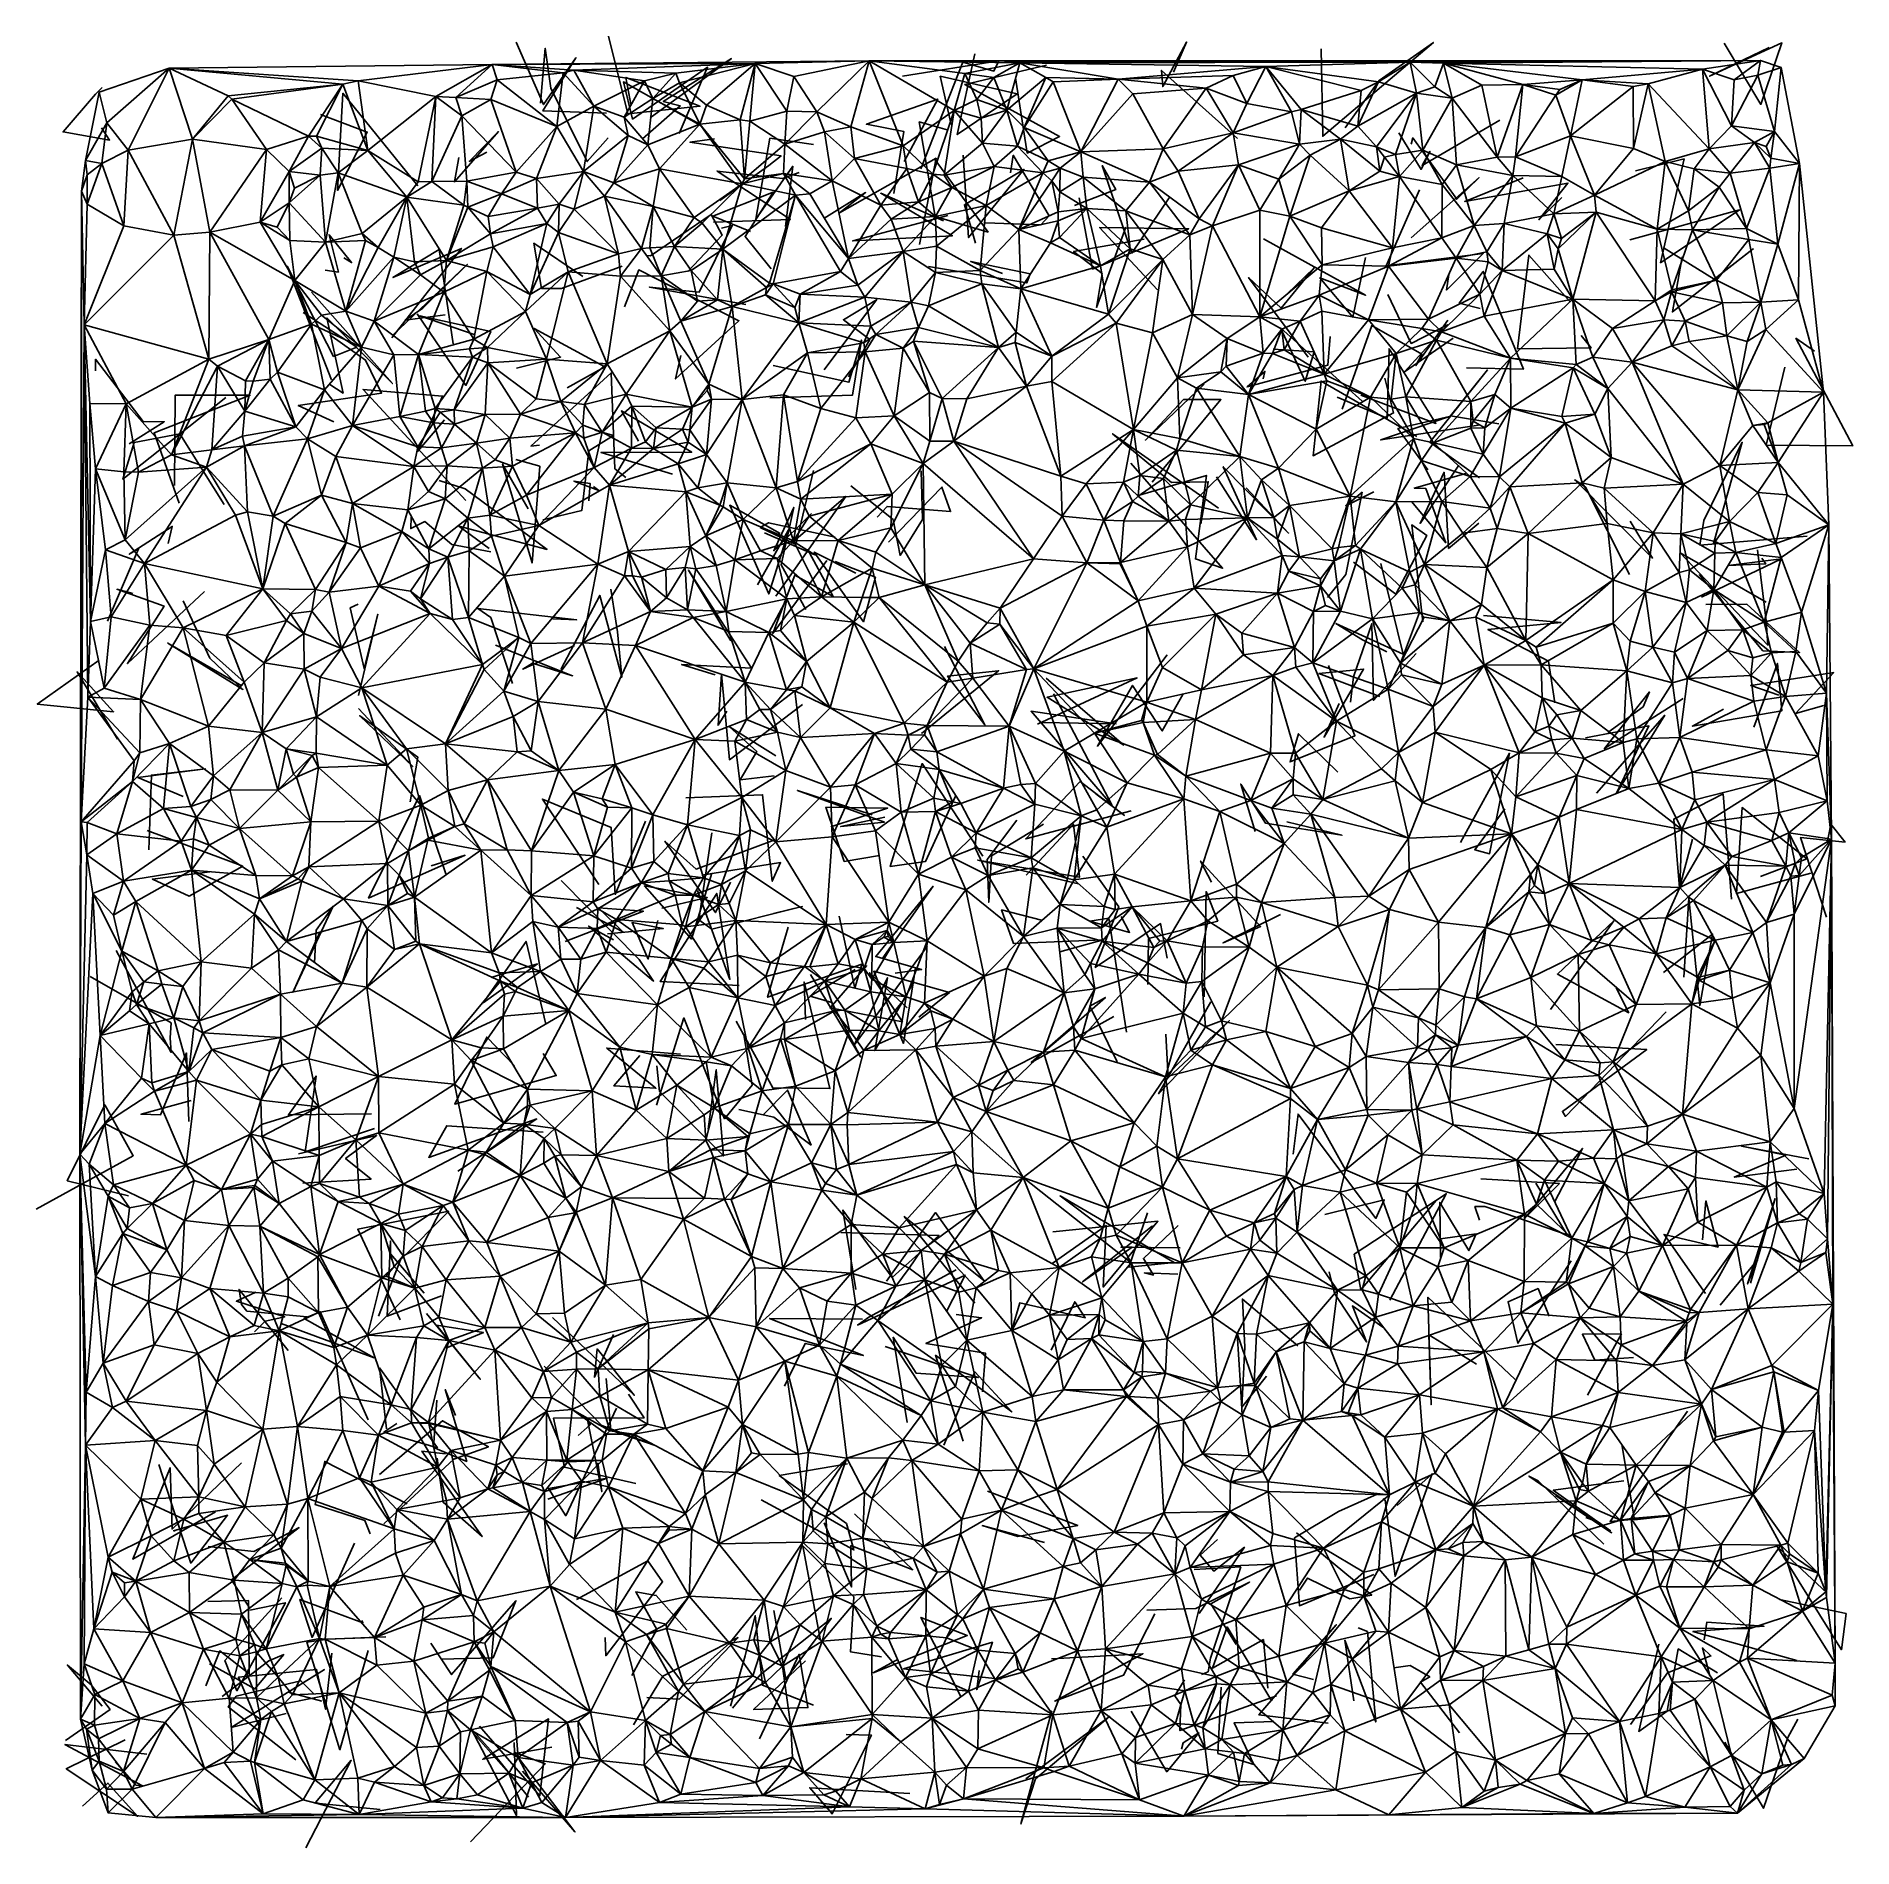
# Model space of a CAD drawing. Header units: metres. Extents: x -15.7 to 15.3, y -15.5 to 15.4.
import ezdxf

# ---------------------------------------------------------------- set-up
doc = ezdxf.new("R2010")
doc.units = ezdxf.units.M
doc.layers.add('CRACKS', color=1, linetype='Continuous')
doc.layers.add('STREET_MESH', color=7, linetype='Continuous')

msp = doc.modelspace()

# ---------------------------------------------------------------- linework, layer by layer
at = {"layer": 'CRACKS'}
for points in [[(-5.976, 14.09, 0.1), (-7.06, 14.131, 0.1), (-6.499, 15.037, 0.1), (-7.052, 14.238, 0.1), (-7.517, 15.304, 0.1)], [(-7.105, 14.261, 0.1), (-7.022, 15.198, 0.1), (-6.927, 14.521, 0.1), (-6.304, 13.267, 0.1), (-5.951, 13.672, 0.1)], [(-5.563, 14.245, 0.1), (-5.646, 14.701, 0.1), (-4.382, 14.21, 0.1), (-5.614, 14.081, 0.1), (-5.94, 15.403, 0.1)], [(4.787, 13.659, 0.1), (3.489, 14.82, 0.1), (3.51, 14.545, 0.1), (3.918, 15.304, 0.1), (3.697, 14.793, 0.1)], [(6.215, 15.189, 0.1), (6.241, 13.699, 0.1), (8.129, 15.298, 0.1), (7.2, 14.651, 0.1), (6.625, 13.844, 0.1)], [(13.089, 15.286, 0.1), (13.711, 14.241, 0.1), (14.073, 15.291, 0.1), (12.838, 14.723, 0.1), (13.856, 15.212, 0.1)], [(-4.735, 13.743, 0.1), (-4.252, 14.876, 0.1), (-5.531, 13.992, 0.1), (-5.688, 14.626, 0.1), (-4.36, 13.875, 0.1)], [(-5.231, 14.014, 0.1), (-3.845, 15.022, 0.1), (-5.008, 14.291, 0.1), (-4.719, 14.216, 0.1), (-5.36, 13.654, 0.1)], [(-0.927, 14.722, 0.1), (0.713, 14.983, 0.1), (0.632, 14.811, 0.1), (0.104, 14.96, 0.1), (-0.616, 13.144, 0.1)], [(-0.098, 13.9, 0.1), (-0.284, 14.721, 0.1), (1.028, 14.424, 0.1), (0.007, 13.728, 0.1), (0.305, 15.104, 0.1)], [(1.001, 14.693, 0.1), (1.2, 13.41, 0.1), (1.751, 13.693, 0.1), (0.133, 14.583, 0.1), (1.526, 14.908, 0.1)], [(-14.579, 14.531, 0.1), (-14.693, 14.418, 0.1), (-15.244, 13.772, 0.1), (-14.451, 13.632, 0.1), (-14.59, 13.84, 0.1)], [(-10.856, 14.071, 0.1), (-10.058, 13.77, 0.1), (-10.567, 12.775, 0.1), (-10.473, 14.432, 0.1), (-9.195, 12.855, 0.1)], [(-0.902, 13.266, 0.1), (-0.327, 14.332, 0.1), (-1.543, 13.904, 0.1), (-0.906, 13.781, 0.1), (-1.075, 12.721, 0.1)], [(-0.164, 13.805, 0.1), (-0.642, 13.942, 0.1), (-0.372, 12.329, 0.1), (0.532, 12.063, 0.1), (-0.387, 13.32, 0.1)], [(9.26, 13.973, 0.1), (7.933, 13.202, 0.1), (8.069, 13.441, 0.1), (7.916, 13.132, 0.1), (7.54, 13.757, 0.1)], [(-8.498, 13.338, 0.1), (-8.57, 12.919, 0.1), (-7.82, 13.777, 0.1), (-8.317, 13.269, 0.1), (-8.015, 13.429, 0.1)], [(-4.042, 12.601, 0.1), (-3.21, 13.197, 0.1), (-2.999, 13.362, 0.1), (-4.553, 13.597, 0.1), (-4.133, 13.655, 0.1)], [(-2.447, 13.558, 0.1), (-3.188, 13.665, 0.1), (-3.428, 12.284, 0.1), (-2.8, 13.188, 0.1), (-2.924, 12.159, 0.1)], [(7.747, 11.963, 0.1), (8.908, 12.994, 0.1), (8.525, 12.623, 0.1), (7.774, 13.669, 0.1), (7.746, 13.563, 0.1)], [(-2.267, 12.297, 0.1), (-1.557, 12.737, 0.1), (-2.001, 12.391, 0.1), (-0.354, 13.322, 0.1), (-0.64, 11.854, 0.1)], [(0.107, 13.376, 0.1), (0.199, 11.969, 0.1), (1.144, 13.133, 0.1), (0.127, 12.531, 0.1), (0.317, 11.876, 0.1)], [(0.488, 12.219, 0.1), (1.433, 12.186, 0.1), (1.574, 12.343, 0.1), (0.96, 13.375, 0.1), (0.913, 13.074, 0.1)], [(-2.69, 13.079, 0.1), (-2.972, 12.979, 0.1), (-4.09, 13.104, 0.1), (-2.839, 12.28, 0.1), (-4.154, 12.234, 0.1)], [(3.621, 12.65, 0.1), (2.984, 11.707, 0.1), (2.478, 13.198, 0.1), (2.708, 12.79, 0.1), (2.006, 12.519, 0.1)], [(11.573, 13.108, 0.1), (12.402, 13.311, 0.1), (12.001, 11.542, 0.1), (13.349, 12.441, 0.1), (11.479, 11.931, 0.1)], [(-3.519, 12.075, 0.1), (-4.164, 12.337, 0.1), (-3.133, 12.747, 0.1), (-3.614, 11.99, 0.1), (-3.17, 11.437, 0.1)], [(-0.156, 12.346, 0.1), (-1.777, 11.914, 0.1), (-0.077, 12.002, 0.1), (-1.3, 12.726, 0.1), (-0.227, 12.256, 0.1)], [(8.391, 11.342, 0.1), (8.351, 11.074, 0.1), (8.979, 11.698, 0.1), (7.324, 11.49, 0.1), (7.888, 12.786, 0.1)], [(10.32, 12.652, 0.1), (9.928, 12.275, 0.1), (10.422, 12.901, 0.1), (8.661, 12.587, 0.1), (9.657, 12.989, 0.1)], [(2.087, 12.646, 0.1), (2.314, 11.434, 0.1), (3.952, 12.121, 0.1), (2.433, 12.143, 0.1), (3.423, 11.081, 0.1)], [(-4.59, 11.39, 0.1), (-4.001, 12.013, 0.1), (-4.193, 12.366, 0.1), (-5.227, 11.661, 0.1), (-5.289, 11.662, 0.1)], [(-3.598, 10.829, 0.1), (-5.245, 11.125, 0.1), (-4.394, 11.041, 0.1), (-3.832, 12.176, 0.1), (-4.015, 12.13, 0.1)], [(2.88, 12.145, 0.1), (2.382, 10.78, 0.1), (2.479, 11.357, 0.1), (1.989, 11.731, 0.1), (3.196, 11.944, 0.1)], [(-10.457, 11.624, 0.1), (-10.326, 11.545, 0.1), (-10.708, 12.017, 0.1), (-10.548, 11.381, 0.1), (-10.775, 11.417, 0.1)], [(-9.636, 10.258, 0.1), (-8.451, 11.784, 0.1), (-9.62, 11.289, 0.1), (-8.829, 11.769, 0.1), (-8.593, 10.159, 0.1)], [(-6.378, 11.308, 0.1), (-7.217, 11.874, 0.1), (-7.086, 11.104, 0.1), (-6.747, 11.099, 0.1), (-5.711, 11.482, 0.1)], [(5.229, 11.946, 0.1), (6.97, 10.986, 0.1), (6.191, 11.285, 0.1), (6.756, 10.61, 0.1), (6.972, 11.629, 0.1)], [(12.37, 11.644, 0.1), (12.205, 10.703, 0.1), (13.582, 11.777, 0.1), (12.914, 11.261, 0.1), (12.063, 11.79, 0.1)], [(-10.665, 9.543, 0.1), (-11.421, 11.481, 0.1), (-10.632, 9.942, 0.1), (-10.236, 10.101, 0.1), (-11.151, 10.69, 0.1)], [(-8.727, 10.651, 0.1), (-9.412, 10.559, 0.1), (-9.111, 10.766, 0.1), (-8.348, 11.516, 0.1), (-9.624, 10.301, 0.1)], [(-0.483, 11.477, 0.1), (1.19, 11.198, 0.1), (1.25, 11.353, 0.1), (0.236, 11.563, 0.1), (0.778, 11.357, 0.1)], [(10.647, 10.3, 0.1), (10.817, 10.087, 0.1), (9.563, 10.071, 0.1), (9.757, 11.672, 0.1), (10.459, 10.873, 0.1)], [(-5.671, 10.79, 0.1), (-5.427, 11.419, 0.1), (-3.717, 10.552, 0.1), (-4.799, 9.559, 0.1), (-4.709, 9.959, 0.1)], [(5.992, 9.928, 0.1), (4.975, 11.287, 0.1), (5.533, 10.764, 0.1), (6.093, 11.456, 0.1), (5.633, 11.009, 0.1)], [(8.923, 10.758, 0.1), (8.567, 10.853, 0.1), (8.977, 11.392, 0.1), (9.662, 9.723, 0.1), (8.69, 9.748, 0.1)], [(-10.697, 9.467, 0.1), (-10.469, 9.318, 0.1), (-10.745, 10.601, 0.1), (-9.628, 9.48, 0.1), (-11.01, 11.041, 0.1)], [(-1.848, 9.597, 0.1), (-1.487, 10.233, 0.1), (-1.935, 10.568, 0.1), (-1.371, 10.909, 0.1), (-2.262, 9.717, 0.1)], [(8.462, 10.253, 0.1), (7.635, 9.678, 0.1), (8.366, 10.484, 0.1), (7.746, 10.164, 0.1), (7.351, 10.999, 0.1)], [(-8.233, 10.318, 0.1), (-9.16, 10.638, 0.1), (-7.952, 10.369, 0.1), (-8.374, 9.449, 0.1), (-9.204, 10.669, 0.1)], [(8.373, 10.559, 0.1), (7.83, 9.786, 0.1), (7.928, 9.984, 0.1), (7.076, 10.468, 0.1), (6.569, 9.042, 0.1)], [(-10.694, 10.311, 0.1), (-10.086, 9.88, 0.1), (-9.812, 9.319, 0.1), (-11.234, 9.106, 0.1), (-10.626, 8.826, 0.1)], [(-7.512, 9.744, 0.1), (-6.759, 9.931, 0.1), (-7.209, 10.421, 0.1), (-6.006, 9.764, 0.1), (-6.65, 9.41, 0.1)], [(5.221, 9.562, 0.1), (5.254, 9.687, 0.1), (4.949, 9.423, 0.1), (6.329, 9.795, 0.1), (6.368, 10.281, 0.1)], [(5.394, 10.068, 0.1), (6.095, 10.021, 0.1), (5.941, 9.52, 0.1), (5.517, 10.428, 0.1), (6.912, 9.18, 0.1)], [(14.122, 9.76, 0.1), (13.804, 8.427, 0.1), (15.279, 8.416, 0.1), (14.311, 10.253, 0.1), (14.627, 10.031, 0.1)], [(-3.192, 9.236, 0.1), (-1.783, 9.281, 0.1), (-1.628, 10.221, 0.1), (-1.841, 9.503, 0.1), (-3.136, 9.788, 0.1)], [(6.485, 9.246, 0.1), (7.34, 8.892, 0.1), (7.371, 10.073, 0.1), (8.17, 8.801, 0.1), (6.889, 9.282, 0.1)], [(-14.69, 9.696, 0.1), (-14.691, 9.895, 0.1), (-13.877, 8.832, 0.1), (-13.521, 8.829, 0.1), (-14.117, 8.454, 0.1)], [(-5.645, 7.877, 0.1), (-5.832, 8.028, 0.1), (-5.896, 9.663, 0.1), (-7.267, 8.414, 0.1), (-7.122, 8.43, 0.1)], [(9.241, 8.792, 0.1), (8.42, 8.931, 0.1), (9.048, 9.712, 0.1), (8.064, 8.482, 0.1), (8.916, 7.875, 0.1)], [(-8.742, 8.864, 0.1), (-9.194, 8.327, 0.1), (-8.773, 9.266, 0.1), (-10.129, 9.379, 0.1), (-8.377, 7.484, 0.1)], [(4.219, 9.472, 0.1), (3.214, 8.515, 0.1), (3.867, 9.208, 0.1), (4.503, 9.208, 0.1), (3.33, 7.796, 0.1)], [(7.297, 9.572, 0.1), (7.447, 8.979, 0.1), (6.076, 8.249, 0.1), (6.212, 9.523, 0.1), (7.846, 8.576, 0.1)], [(-12.468, 9.24, 0.1), (-14.224, 7.848, 0.1), (-14.032, 8.475, 0.1), (-13.254, 8.622, 0.1), (-12.5, 7.415, 0.1)], [(-13.346, 7.742, 0.1), (-13.336, 9.282, 0.1), (-12.055, 9.28, 0.1), (-13.693, 8.64, 0.1), (-13.264, 7.442, 0.1)], [(-5.432, 8.499, 0.1), (-5.721, 9.014, 0.1), (-4.522, 8.31, 0.1), (-6.068, 8.307, 0.1), (-4.849, 7.934, 0.1)], [(-7.062, 7.157, 0.1), (-6.395, 7.318, 0.1), (-6.28, 8.334, 0.1), (-5.855, 8.593, 0.1), (-6.173, 8.687, 0.1)], [(8.899, 8.768, 0.1), (7.23, 8.519, 0.1), (8.401, 8.916, 0.1), (7.522, 8.713, 0.1), (8.031, 8.006, 0.1)], [(4.162, 7.086, 0.1), (4.288, 7.805, 0.1), (3.661, 7.792, 0.1), (2.656, 8.623, 0.1), (4.463, 7.357, 0.1)], [(12.907, 6.75, 0.1), (13.396, 8.48, 0.1), (12.741, 7.143, 0.1), (12.672, 6.724, 0.1), (14.5, 6.88, 0.1)], [(-7.521, 8.183, 0.1), (-7.116, 8.07, 0.1), (-7.245, 6.42, 0.1), (-7.749, 8.108, 0.1), (-7.313, 7.343, 0.1)], [(3.074, 7.565, 0.1), (4.255, 7.914, 0.1), (4.069, 6.489, 0.1), (4.532, 6.331, 0.1), (2.969, 8.121, 0.1)], [(4.429, 7.892, 0.1), (5.112, 6.815, 0.1), (4.543, 8.06, 0.1), (5.658, 6.931, 0.1), (4.935, 7.704, 0.1)], [(8.903, 7.101, 0.1), (8.386, 6.669, 0.1), (8.311, 7.967, 0.1), (7.9, 7.095, 0.1), (8.563, 8.089, 0.1)], [(-8.83, 7.828, 0.1), (-8.388, 7.683, 0.1), (-6.991, 6.652, 0.1), (-8.495, 7.047, 0.1), (-7.979, 6.667, 0.1)], [(-6.201, 7.722, 0.1), (-6.109, 7.654, 0.1), (-6.532, 7.817, 0.1), (-6.254, 7.774, 0.1), (-6.278, 7.482, 0.1)], [(-2.078, 6.859, 0.1), (-3.212, 7.107, 0.1), (-3.353, 7.028, 0.1), (-2.747, 6.736, 0.1), (-2.445, 8, 0.1)], [(-1.81, 7.737, 0.1), (-1.086, 7.161, 0.1), (-0.968, 6.549, 0.1), (-0.588, 7.159, 0.1), (-0.611, 7.989, 0.1)], [(8.679, 7.947, 0.1), (7.8, 7.697, 0.1), (7.996, 7.69, 0.1), (8.337, 6.765, 0.1), (7.758, 7.465, 0.1)], [(11.486, 7.133, 0.1), (11.865, 6.503, 0.1), (10.539, 7.836, 0.1), (10.723, 7.715, 0.1), (11.474, 6.224, 0.1)], [(-3.28, 6.934, 0.1), (-2.423, 6.558, 0.1), (-2.789, 6.784, 0.1), (-1.896, 7.555, 0.1), (-3.088, 5.853, 0.1)], [(-1.358, 7.204, 0.1), (-1.19, 7.385, 0.1), (-0.108, 7.297, 0.1), (-0.257, 7.714, 0.1), (-1.167, 6.777, 0.1)], [(7.113, 7.636, 0.1), (6.631, 7.395, 0.1), (6.91, 7.627, 0.1), (6.633, 6.224, 0.1), (6.323, 5.831, 0.1)], [(-7.948, 6.609, 0.1), (-8.613, 6.734, 0.1), (-9.077, 7.125, 0.1), (-9.315, 7.006, 0.1), (-9.308, 7.204, 0.1)], [(-3.399, 6.045, 0.1), (-2.855, 7.013, 0.1), (-3.21, 5.892, 0.1), (-3.873, 7.405, 0.1), (-3.017, 6.924, 0.1)], [(-2.578, 5.625, 0.1), (-2.999, 6.386, 0.1), (-2.782, 7.367, 0.1), (-3.125, 6.63, 0.1), (-2.48, 7.264, 0.1)], [(-14.485, 5.426, 0.1), (-13.958, 6.662, 0.1), (-14.116, 6.57, 0.1), (-13.383, 7.043, 0.1), (-13.452, 6.754, 0.1)], [(7.95, 5.415, 0.1), (7.758, 7.069, 0.1), (8.013, 6.891, 0.1), (7.484, 5.889, 0.1), (6.764, 6.435, 0.1)], [(-2.22, 6.46, 0.1), (-3.14, 5.216, 0.1), (-2.764, 6.215, 0.1), (-2.108, 5.849, 0.1), (-2.548, 6.657, 0.1)], [(-1.726, 6.244, 0.1), (-2.434, 6.605, 0.1), (-1.594, 5.418, 0.1), (-1.389, 6.176, 0.1), (-2.075, 6.443, 0.1)], [(13.654, 6.645, 0.1), (13.802, 5.433, 0.1), (13.832, 5.017, 0.1), (12.339, 6.594, 0.1), (13.806, 5.751, 0.1)], [(-4.121, 4.512, 0.1), (-4.695, 4.69, 0.1), (-3.502, 4.625, 0.1), (-4.578, 6.298, 0.1), (-3.856, 5.092, 0.1)], [(7.233, 6.414, 0.1), (7.61, 4.865, 0.1), (6.465, 5.39, 0.1), (6.919, 5.108, 0.1), (7.333, 4.902, 0.1)], [(12.773, 5.714, 0.1), (13.471, 5.72, 0.1), (14.374, 4.891, 0.1), (13.748, 4.921, 0.1), (12.658, 6.221, 0.1)], [(12.698, 5.836, 0.1), (14.064, 6.49, 0.1), (13.156, 6.376, 0.1), (13.797, 6.404, 0.1), (13.731, 6.502, 0.1)], [(-12.832, 5.936, 0.1), (-14.148, 4.705, 0.1), (-13.522, 5.686, 0.1), (-14.328, 5.973, 0.1), (-14.058, 5.897, 0.1)], [(-6.754, 4.603, 0.1), (-6.093, 5.866, 0.1), (-5.716, 4.471, 0.1), (-5.789, 5.245, 0.1), (-5.901, 5.976, 0.1)], [(-12.199, 4.325, 0.1), (-13.459, 5.053, 0.1), (-12.179, 4.264, 0.1), (-12.741, 4.797, 0.1), (-13.197, 5.772, 0.1)], [(-10.206, 4.158, 0.1), (-9.878, 5.545, 0.1), (-10.112, 4.619, 0.1), (-10.346, 5.653, 0.1), (-10.214, 5.718, 0.1)], [(-6.894, 5.465, 0.1), (-6.485, 5.45, 0.1), (-8.172, 5.643, 0.1), (-7.951, 5.489, 0.1), (-7.581, 4.364, 0.1)], [(7.835, 4.877, 0.1), (7.104, 4.076, 0.1), (7.076, 5.383, 0.1), (6.767, 4.477, 0.1), (6.713, 4.048, 0.1)], [(10.2, 4.033, 0.1), (10.089, 4.746, 0.1), (9.056, 5.285, 0.1), (10.306, 5.403, 0.1), (8.982, 5.523, 0.1)], [(-6.52, 5.012, 0.1), (-7.406, 4.61, 0.1), (-7.239, 4.711, 0.1), (-6.555, 4.497, 0.1), (-7.868, 5.017, 0.1)], [(-0.209, 4.997, 0.1), (0.479, 3.657, 0.1), (-0.16, 4.49, 0.1), (0.71, 4.583, 0.1), (-0.602, 3.511, 0.1)], [(-14.629, 4.763, 0.1), (-15.686, 4.013, 0.1), (-14.383, 3.884, 0.1), (-15.008, 4.563, 0.1), (-14.318, 3.414, 0.1)], [(3.854, 4.178, 0.1), (3.503, 3.557, 0.1), (2.995, 4.331, 0.1), (2.396, 3.294, 0.1), (3.588, 4.853, 0.1)], [(6.495, 2.851, 0.1), (5.824, 3.507, 0.1), (5.682, 3.027, 0.1), (6.79, 3.474, 0.1), (6.336, 4.67, 0.1)], [(13.073, 3.925, 0.1), (12.544, 3.638, 0.1), (14.073, 3.899, 0.1), (13.996, 4.708, 0.1), (13.594, 3.619, 0.1)], [(-3.925, 3.893, 0.1), (-4.072, 3.653, 0.1), (-4.013, 4.522, 0.1), (-3.879, 3.063, 0.1), (-2.633, 4.004, 0.1)], [(1.375, 3.671, 0.1), (3.073, 4.46, 0.1), (1.539, 4.13, 0.1), (2.846, 3.313, 0.1), (1.522, 4.455, 0.1)], [(6.518, 4.021, 0.1), (6.264, 3.447, 0.1), (6.936, 4.61, 0.1), (6.176, 4.533, 0.1), (7.211, 4.144, 0.1)], [(14.018, 4.165, 0.1), (13.539, 4.331, 0.1), (14.956, 4.552, 0.1), (14.305, 3.854, 0.1), (14.784, 3.987, 0.1)], [(1.43, 3.7, 0.1), (2.714, 3.675, 0.1), (1.264, 3.89, 0.1), (2.648, 2.286, 0.1), (1.646, 4.187, 0.1)], [(12.387, 4.111, 0.1), (11.043, 3.255, 0.1), (11.811, 4.222, 0.1), (11.705, 3.966, 0.1), (11.101, 3.526, 0.1)], [(-9.327, 2.346, 0.1), (-9.195, 3.11, 0.1), (-10.186, 3.815, 0.1), (-9.28, 2.948, 0.1), (-10.208, 3.936, 0.1)], [(10.723, 3.44, 0.1), (11.803, 3.641, 0.1), (11.244, 2.485, 0.1), (12.072, 3.824, 0.1), (10.911, 2.494, 0.1)], [(-3.117, 2.789, 0.1), (-3.699, 2.723, 0.1), (-3.413, 3.205, 0.1), (-3.881, 3.623, 0.1), (-3.088, 3.129, 0.1)], [(9.344, 2.228, 0.1), (8.832, 1.53, 0.1), (9.087, 1.46, 0.1), (9.425, 3.175, 0.1), (8.592, 1.65, 0.1)], [(-13.784, 1.529, 0.1), (-13.739, 2.803, 0.1), (-12.817, 2.91, 0.1), (-13.971, 2.762, 0.1), (-13.199, 2.439, 0.1)], [(-0.016, 2.456, 0.1), (-0.534, 1.331, 0.1), (-1.137, 1.243, 0.1), (-0.59, 2.999, 0.1), (0.445, 1.422, 0.1)], [(-1.232, 2.085, 0.1), (-1.981, 1.923, 0.1), (-1.235, 2.002, 0.1), (-2.721, 2.541, 0.1), (-1.446, 2.125, 0.1)], [(2.372, 2.484, 0.1), (2.858, 2.115, 0.1), (2.101, 2.691, 0.1), (1.173, 1.713, 0.1), (2.974, 2.192, 0.1)], [(5.087, 1.838, 0.1), (4.841, 2.649, 0.1), (5.263, 1.983, 0.1), (6.566, 1.777, 0.1), (5.628, 2.006, 0.1)], [(13.212, 0.688, 0.1), (13.068, 2.482, 0.1), (12.226, 2.051, 0.1), (12.323, 0.88, 0.1), (12.548, 1.708, 0.1)], [(-8.716, 1.119, 0.1), (-9.165, 2.452, 0.1), (-10.034, 0.704, 0.1), (-8.39, 1.434, 0.1), (-8.967, 1.256, 0.1)], [(-5.311, 2.016, 0.1), (-5.827, 0.768, 0.1), (-5.896, 1.906, 0.1), (-7.07, 2.394, 0.1), (-6.107, 0.937, 0.1)], [(-4.352, 1.093, 0.1), (-3.006, 1.311, 0.1), (-3.15, 0.992, 0.1), (-3.314, 2.467, 0.1), (-4.622, 2.414, 0.1)], [(-1.323, 1.429, 0.1), (-1.922, 1.329, 0.1), (-2.234, 2.254, 0.1), (-1.183, 2.239, 0.1), (-2.153, 1.92, 0.1)], [(14.565, 1.131, 0.1), (13.296, 0.782, 0.1), (13.393, 2.248, 0.1), (14.495, 1.373, 0.1), (13.704, 1.074, 0.1)], [(-13.813, 1.86, 0.1), (-12.182, 1.248, 0.1), (-13.095, 0.738, 0.1), (-13.722, 1.03, 0.1), (-12.744, 1.155, 0.1)], [(2.075, 0.946, 0.1), (0.356, 1.354, 0.1), (2.091, 1.06, 0.1), (1.988, 1.967, 0.1), (1.18, 1.098, 0.1)], [(1.024, 2.031, 0.1), (0.517, 1.364, 0.1), (0.544, 0.633, 0.1), (0.592, 1.424, 0.1), (1.478, 1.967, 0.1)], [(14.845, 1.644, 0.1), (14.907, 1.967, 0.1), (15.148, 1.661, 0.1), (14.39, 1.739, 0.1), (14.834, 0.38, 0.1)], [(-3.863, 0.976, 0.1), (-4.12, 0.456, 0.1), (-4.979, 1.675, 0.1), (-4.448, 1.195, 0.1), (-3.103, 1.697, 0.1)], [(-4.181, 1.818, 0.1), (-4.403, 0.331, 0.1), (-4.179, 0.174, 0.1), (-2.637, 0.56, 0.1), (-3.129, 0.443, 0.1)], [(3.585, -0.322, 0.1), (3.475, 0.269, 0.1), (2.361, -0.478, 0.1), (2.761, 0.557, 0.1), (2.146, 1.419, 0.1)], [(4.343, 0.976, 0.1), (4.157, 1.337, 0.1), (5.179, 0.221, 0.1), (4.539, -0.059, 0.1), (5.518, 0.425, 0.1)], [(-6.749, 1.002, 0.1), (-5.422, -0.344, 0.1), (-5.173, -0.711, 0.1), (-6.281, 0.227, 0.1), (-5.858, -0.008, 0.1)], [(-4.18, 1.13, 0.1), (-4.524, 0.006, 0.1), (-5.331, 0.911, 0.1), (-4.257, 0.714, 0.1), (-5.03, 0.53, 0.1)], [(-4.424, 0.832, 0.1), (-3.872, -0.683, 0.1), (-4.096, 0.785, 0.1), (-5.059, -0.721, 0.1), (-3.712, -0.785, 0.1)], [(-1.272, -0.332, 0.1), (-0.406, 0.906, 0.1), (-1.384, -0.293, 0.1), (-0.603, -0.515, 0.1), (-1.053, -0.576, 0.1)], [(3.254, -0.768, 0.1), (3.266, 0.014, 0.1), (4.45, 0.313, 0.1), (4.251, 0.816, 0.1), (4.218, -0.982, 0.1)], [(12.054, -0.563, 0.1), (12.89, 0.09, 0.1), (12.669, -1.13, 0.1), (12.482, 0.702, 0.1), (12.398, -0.646, 0.1)], [(-10.866, 0.126, 0.1), (-11.329, -0.905, 0.1), (-10.636, 0.566, 0.1), (-10.93, 0.159, 0.1), (-10.958, -0.399, 0.1)], [(-6.682, -0.037, 0.1), (-5.346, 0.481, 0.1), (-6.114, 0.536, 0.1), (-5.697, 0.129, 0.1), (-6.488, 0.545, 0.1)], [(-5.959, 0.093, 0.1), (-5.009, 0.184, 0.1), (-5.539, 0.289, 0.1), (-5.264, -0.337, 0.1), (-5.103, 0.324, 0.1)], [(-2.876, 0.209, 0.1), (-3.228, -0.988, 0.1), (-1.624, -0.42, 0.1), (-1.74, -0.833, 0.1), (-2.007, 0.397, 0.1)], [(1.442, 0.326, 0.1), (0.763, 0.502, 0.1), (0.968, -0.071, 0.1), (2.492, -0.007, 0.1), (1.756, -0.212, 0.1)], [(2.892, -1.584, 0.1), (2.594, 0.364, 0.1), (2.268, 0.31, 0.1), (2.946, 0.119, 0.1), (2.803, 0.389, 0.1)], [(11.246, -0.825, 0.1), (11.458, -1.25, 0.1), (10.242, -0.591, 0.1), (11.203, 0.315, 0.1), (10.125, -1.197, 0.1)], [(-14.784, -0.633, 0.1), (-13.4, -1.424, 0.1), (-13.417, -1.681, 0.1), (-13.401, -1.929, 0.1), (-14.339, -0.19, 0.1)], [(-7.014, -1.446, 0.1), (-7.348, -0.034, 0.1), (-8.083, -1.081, 0.1), (-7.154, -0.419, 0.1), (-7.952, -0.65, 0.1)], [(-0.506, -0.121, 0.1), (-1.754, -1.804, 0.1), (-1.184, -0.653, 0.1), (-1.4, -1.896, 0.1), (-0.753, -0.753, 0.1)], [(-2.497, -0.597, 0.1), (-1.642, -2.005, 0.1), (-2.134, -1.078, 0.1), (-2.501, -0.967, 0.1), (-1.738, -0.513, 0.1)], [(-0.851, -1.166, 0.1), (-1.488, -0.569, 0.1), (-0.93, -1.407, 0.1), (-2.162, -1.169, 0.1), (-1.538, -0.446, 0.1)], [(-0.708, -0.493, 0.1), (-0.913, -1.773, 0.1), (-1.417, -0.542, 0.1), (-0.124, -0.904, 0.1), (-0.649, -1.329, 0.1)], [(-3.767, -1.393, 0.1), (-3.142, -2.533, 0.1), (-2.166, -2.546, 0.1), (-2.607, -0.724, 0.1), (-2.58, -1.366, 0.1)], [(2.731, -2.089, 0.1), (2.267, -1.137, 0.1), (2.533, -0.989, 0.1), (1.267, -2.097, 0.1), (2.678, -1.316, 0.1)], [(3.561, -1.615, 0.1), (3.605, -2.362, 0.1), (4.647, -1.385, 0.1), (3.439, -2.633, 0.1), (4.329, -1.064, 0.1)], [(12.1, -1.238, 0.1), (10.379, -3.02, 0.1), (10.329, -2.934, 0.1), (11.765, -1.876, 0.1), (10.218, -1.791, 0.1)], [(-5.123, -2.826, 0.1), (-4.655, -1.34, 0.1), (-3.964, -3.059, 0.1), (-3.492, -2.487, 0.1), (-3.632, -1.621, 0.1)], [(-7.548, -2.158, 0.1), (-8.019, -1.665, 0.1), (-8.563, -2.813, 0.1), (-6.833, -2.324, 0.1), (-7.059, -1.947, 0.1)], [(-5.407, -1.982, 0.1), (-5.85, -2.499, 0.1), (-5.135, -2.539, 0.1), (-5.971, -1.855, 0.1), (-4.716, -1.959, 0.1)], [(-13.062, -2.749, 0.1), (-13.915, -2.982, 0.1), (-13.583, -2.99, 0.1), (-13.141, -1.936, 0.1), (-13.1, -3.107, 0.1)], [(-4.241, -3.235, 0.1), (-4.104, -2.222, 0.1), (-3.983, -3.692, 0.1), (-5.075, -2.593, 0.1), (-5.12, -2.157, 0.1)], [(-9.934, -3.224, 0.1), (-11.114, -3.621, 0.1), (-10.93, -2.331, 0.1), (-11.402, -2.995, 0.1), (-9.987, -2.974, 0.1)], [(-3.72, -2.904, 0.1), (-3.124, -3.032, 0.1), (-2.486, -3.509, 0.1), (-2.889, -2.57, 0.1), (-3.308, -2.997, 0.1)], [(-15.702, -4.603, 0.1), (-14.05, -3.69, 0.1), (-14.535, -2.821, 0.1), (-15.174, -4.117, 0.1), (-14.132, -4.371, 0.1)], [(-8.513, -3.954, 0.1), (-7.166, -3.061, 0.1), (-9.009, -3.718, 0.1), (-8.702, -3.178, 0.1), (-7.057, -3.286, 0.1)], [(5.738, -3.666, 0.1), (5.818, -2.979, 0.1), (7.146, -4.76, 0.1), (7.289, -4.444, 0.1), (6.273, -4.695, 0.1)], [(-11.232, -3.655, 0.1), (-9.898, -3.344, 0.1), (-10.426, -3.739, 0.1), (-9.992, -4.088, 0.1), (-11.154, -4.155, 0.1)], [(10.191, -4.481, 0.1), (10.672, -3.565, 0.1), (9.681, -4.761, 0.1), (10.276, -4.165, 0.1), (8.935, -4.084, 0.1)], [(14.532, -3.743, 0.1), (13.382, -3.524, 0.1), (14.139, -3.679, 0.1), (13.258, -4.055, 0.1), (14.327, -3.92, 0.1)], [(8.911, -4.788, 0.1), (8.836, -4.557, 0.1), (9.005, -4.558, 0.1), (10.41, -5.038, 0.1), (9.874, -4.156, 0.1)], [(-9.497, -6.49, 0.1), (-10.219, -4.944, 0.1), (-8.667, -4.638, 0.1), (-9.488, -5.464, 0.1), (-9.864, -6.429, 0.1)], [(-1.722, -5.971, 0.1), (-1.945, -4.618, 0.1), (-1.106, -5.767, 0.1), (-0.308, -5.049, 0.1), (-1.978, -5.001, 0.1)], [(2.497, -4.924, 0.1), (1.76, -4.374, 0.1), (3.705, -5.51, 0.1), (2.935, -5.592, 0.1), (3.252, -4.666, 0.1)], [(8.177, -4.456, 0.1), (6.892, -5.976, 0.1), (6.776, -5.37, 0.1), (8.346, -4.339, 0.1), (7.384, -6.155, 0.1)], [(8.247, -5.424, 0.1), (8.236, -4.486, 0.1), (8.733, -5.307, 0.1), (8.859, -5.024, 0.1), (8.248, -5.11, 0.1)], [(12.719, -5.126, 0.1), (12.776, -4.46, 0.1), (12.984, -5.251, 0.1), (12.061, -5.031, 0.1), (12.771, -6.04, 0.1)], [(13.537, -5.862, 0.1), (13.955, -4.42, 0.1), (13.486, -5.875, 0.1), (13.656, -5.467, 0.1), (13.016, -6.238, 0.1)], [(0.307, -6.205, 0.1), (-0.897, -4.729, 0.1), (0.462, -5.82, 0.1), (-0.363, -4.659, 0.1), (-1.199, -5.828, 0.1)], [(1.636, -4.989, 0.1), (3.43, -4.808, 0.1), (2.495, -5.93, 0.1), (2.544, -4.878, 0.1), (1.626, -5.527, 0.1)], [(3.338, -4.883, 0.1), (2.145, -5.841, 0.1), (2.989, -5.249, 0.1), (2.798, -5.252, 0.1), (3.806, -5.258, 0.1)], [(3.774, -4.877, 0.1), (3.181, -5.442, 0.1), (3.351, -5.726, 0.1), (3.195, -5.688, 0.1), (3.77, -5.71, 0.1)], [(-9.085, -6.032, 0.1), (-9.659, -5.361, 0.1), (-9.658, -5.142, 0.1), (-9.715, -6.428, 0.1), (-8.791, -6.077, 0.1)], [(10.478, -5.482, 0.1), (9.568, -6.887, 0.1), (9.4, -6.18, 0.1), (9.914, -5.956, 0.1), (10.101, -6.427, 0.1)], [(-0.013, -5.636, 0.1), (-1.5, -6.446, 0.1), (-1.695, -6.577, 0.1), (0.139, -5.726, 0.1), (-0.176, -6.349, 0.1)], [(6.347, -5.67, 0.1), (6.442, -6.037, 0.1), (6.987, -6.865, 0.1), (6.745, -6.251, 0.1), (7.264, -6.612, 0.1)], [(-11.96, -6.015, 0.1), (-12.288, -6.173, 0.1), (-11.464, -6.44, 0.1), (-11.799, -6.51, 0.1), (-11.982, -6.696, 0.1)], [(-11.405, -7.012, 0.1), (-12.244, -5.971, 0.1), (-12.205, -6.227, 0.1), (-12.109, -6.342, 0.1), (-11.085, -6.437, 0.1)], [(1.609, -7.006, 0.1), (2.009, -6.179, 0.1), (2.189, -6.454, 0.1), (1.073, -6.2, 0.1), (0.945, -6.641, 0.1)], [(5.815, -6.932, 0.1), (4.869, -6.136, 0.1), (4.912, -6.957, 0.1), (4.86, -7.981, 0.1), (5.281, -7.447, 0.1)], [(8.86, -7.247, 0.1), (8.051, -6.747, 0.1), (8.087, -7.936, 0.1), (8.035, -6.104, 0.1), (9.524, -7.508, 0.1)], [(-10.039, -8.194, 0.1), (-10.86, -6.352, 0.1), (-11.134, -6.467, 0.1), (-9.938, -7.137, 0.1), (-11.523, -6.553, 0.1)], [(-8.716, -6.972, 0.1), (-8.076, -6.705, 0.1), (-8.874, -6.579, 0.1), (-8.129, -7.502, 0.1), (-9.049, -6.38, 0.1)], [(-6.895, -6.449, 0.1), (-5.503, -7.775, 0.1), (-6.138, -6.985, 0.1), (-6.184, -7.467, 0.1), (-5.855, -6.74, 0.1)], [(-2.941, -7.622, 0.1), (-2.588, -6.892, 0.1), (-1.595, -7.096, 0.1), (-3.194, -6.467, 0.1), (-1.612, -6.475, 0.1)], [(-0.01, -6.396, 0.1), (0.42, -6.452, 0.1), (-0.529, -6.89, 0.1), (0.485, -7.057, 0.1), (0.434, -7.714, 0.1)], [(-1.224, -6.941, 0.1), (0.363, -7.473, 0.1), (-0.695, -7.397, 0.1), (-1.087, -6.786, 0.1), (-0.85, -8.242, 0.1)], [(11.539, -7.129, 0.1), (10.879, -7.179, 0.1), (10.668, -6.736, 0.1), (11.335, -6.729, 0.1), (10.758, -7.772, 0.1)], [(0.109, -8.558, 0.1), (-0.365, -7.092, 0.1), (0.935, -8.059, 0.1), (0.307, -7.376, 0.1), (-0.222, -8.624, 0.1)], [(-9.555, -8.259, 0.1), (-9.774, -8.402, 0.1), (-8.862, -8.67, 0.1), (-9.851, -7.31, 0.1), (-9.727, -8.349, 0.1)], [(-7.04, -7.281, 0.1), (-6.056, -8.292, 0.1), (-5.145, -8.63, 0.1), (-5.904, -8.368, 0.1), (-5.983, -7.489, 0.1)], [(-8.553, -8.121, 0.1), (-8.726, -7.679, 0.1), (-8.361, -8.905, 0.1), (-8.928, -8.664, 0.1), (-8.872, -7.857, 0.1)], [(-5.806, -7.996, 0.1), (-6.671, -9.829, 0.1), (-6.966, -9.366, 0.1), (-5.968, -9.19, 0.1), (-6.977, -9.549, 0.1)], [(-5.476, -9.279, 0.1), (-6.693, -9, 0.1), (-6.881, -8.166, 0.1), (-5.335, -8.162, 0.1), (-5.6, -7.756, 0.1)], [(11.342, -8.615, 0.1), (11.56, -9.902, 0.1), (12.166, -9.833, 0.1), (11.142, -9.926, 0.1), (12.463, -8.046, 0.1)], [(-9.776, -9.968, 0.1), (-8.583, -8.865, 0.1), (-7.99, -8.653, 0.1), (-8.774, -8.209, 0.1), (-9.851, -9.129, 0.1)], [(-6.122, -8.93, 0.1), (-6.058, -9.418, 0.1), (-6.304, -8.165, 0.1), (-6.254, -8.278, 0.1), (-6.459, -8.464, 0.1)], [(-12.2, -8.929, 0.1), (-13.385, -10.059, 0.1), (-13.421, -9.011, 0.1), (-14.054, -10.573, 0.1), (-12.646, -9.764, 0.1)], [(-13.332, -10.087, 0.1), (-13.361, -10.087, 0.1), (-12.44, -9.823, 0.1), (-13.068, -10.637, 0.1), (-13.615, -8.956, 0.1)], [(-9.375, -9.629, 0.1), (-10.782, -8.903, 0.1), (-10.944, -9.64, 0.1), (-10.097, -9.913, 0.1), (-10.008, -10.141, 0.1)], [(-8.72, -8.775, 0.1), (-9.126, -8.728, 0.1), (-8.099, -10.187, 0.1), (-8.765, -9.599, 0.1), (-8.864, -8.849, 0.1)], [(-1.867, -8.947, 0.1), (-3.029, -9.145, 0.1), (-1.881, -9.965, 0.1), (-1.756, -10.412, 0.1), (-3.337, -9.561, 0.1)], [(7.512, -9.655, 0.1), (8.104, -9.113, 0.1), (7.475, -10.863, 0.1), (7.303, -9.563, 0.1), (7.263, -9.539, 0.1)], [(10.211, -9.484, 0.1), (11.167, -10.121, 0.1), (9.756, -9.153, 0.1), (9.912, -9.237, 0.1), (11.033, -10.314, 0.1)], [(11.374, -9.234, 0.1), (10.171, -9.396, 0.1), (11.148, -10.085, 0.1), (10.946, -9.94, 0.1), (10.725, -9.863, 0.1)], [(1.492, -10.289, 0.1), (0.432, -9.997, 0.1), (1.039, -10.187, 0.1), (2.062, -9.996, 0.1), (0.521, -9.412, 0.1)], [(7.17, -9.46, 0.1), (6.508, -9.758, 0.1), (5.761, -10.209, 0.1), (5.843, -11.364, 0.1), (7.113, -10.831, 0.1)], [(-2.265, -9.953, 0.1), (-1.795, -11.043, 0.1), (-1.807, -10.339, 0.1), (-0.753, -10.752, 0.1), (-1.744, -9.8, 0.1)], [(-12.772, -10.354, 0.1), (-11.991, -10.441, 0.1), (-11.22, -10.031, 0.1), (-12.373, -10.922, 0.1), (-12.064, -11.399, 0.1)], [(5.794, -10.124, 0.1), (7.076, -11.183, 0.1), (6.703, -11.247, 0.1), (5.978, -10.894, 0.1), (5.844, -11.102, 0.1)], [(-10.152, -11.618, 0.1), (-10.132, -11.654, 0.1), (-11.207, -11.257, 0.1), (-10.999, -11.905, 0.1), (-10.277, -10.299, 0.1)], [(-1.286, -12.237, 0.1), (-1.814, -12.152, 0.1), (-1.756, -11.213, 0.1), (-2.629, -10.343, 0.1), (-2.333, -11.93, 0.1)], [(4.447, -10.234, 0.1), (4.147, -10.5, 0.1), (4.381, -10.775, 0.1), (4.904, -10.368, 0.1), (4.131, -11.498, 0.1)], [(14.028, -11.26, 0.1), (15.165, -11.499, 0.1), (15.086, -12.116, 0.1), (13.993, -10.353, 0.1), (14.838, -11.145, 0.1)], [(-6.486, -11.259, 0.1), (-5.273, -10.599, 0.1), (-5.021, -10.958, 0.1), (-5.99, -12.217, 0.1), (-5.998, -11.909, 0.1)], [(4.174, -12.539, 0.1), (4.285, -12.491, 0.1), (4.328, -12.262, 0.1), (4.841, -10.703, 0.1), (4.048, -10.748, 0.1)], [(-5.544, -12.556, 0.1), (-5.118, -11.768, 0.1), (-5.477, -11.128, 0.1), (-5.128, -11.189, 0.1), (-4.606, -11.78, 0.1)], [(3.238, -11.44, 0.1), (4.077, -11.412, 0.1), (4.993, -10.962, 0.1), (4.331, -11.332, 0.1), (4.762, -12.027, 0.1)], [(-12.811, -12.73, 0.1), (-12.572, -12.137, 0.1), (-12.071, -12.529, 0.1), (-12.085, -11.274, 0.1), (-12.779, -11.295, 0.1)], [(-12.058, -11.438, 0.1), (-11.453, -11.315, 0.1), (-12.281, -12.814, 0.1), (-12.486, -12.297, 0.1), (-11.512, -11.231, 0.1)], [(-8.971, -12.002, 0.1), (-8.619, -12.539, 0.1), (-7.521, -11.279, 0.1), (-7.911, -12.253, 0.1), (-8.803, -12.277, 0.1)], [(-3.122, -11.445, 0.1), (-2.92, -12.619, 0.1), (-2.144, -11.582, 0.1), (-3.353, -12.544, 0.1), (-3.825, -13.11, 0.1)], [(-3.86, -13.079, 0.1), (-3.61, -12.218, 0.1), (-3.44, -11.532, 0.1), (-3.317, -12.72, 0.1), (-2.446, -13.061, 0.1)], [(0.065, -12.912, 0.1), (-0.613, -11.563, 0.1), (0.177, -11.873, 0.1), (-1.428, -12.507, 0.1), (-1.002, -12.277, 0.1)], [(1.611, -12.27, 0.1), (3.174, -12.183, 0.1), (1.669, -12.992, 0.1), (2.842, -12.547, 0.1), (3.374, -11.503, 0.1)], [(5.302, -12.773, 0.1), (5.229, -11.942, 0.1), (4.359, -12.429, 0.1), (4.607, -11.727, 0.1), (5.373, -12.994, 0.1)], [(6.083, -12.622, 0.1), (5.731, -12.532, 0.1), (6.47, -11.688, 0.1), (5.15, -13.226, 0.1), (6.332, -13.366, 0.1)], [(6.773, -12.988, 0.1), (6.618, -11.953, 0.1), (7.144, -13.346, 0.1), (7.002, -11.806, 0.1), (6.842, -11.744, 0.1)], [(14.326, -12.301, 0.1), (12.553, -11.805, 0.1), (13.765, -11.714, 0.1), (12.791, -11.647, 0.1), (12.744, -11.946, 0.1)], [(-10.042, -12.129, 0.1), (-10.525, -13.821, 0.1), (-11.086, -11.984, 0.1), (-10.732, -11.935, 0.1), (-9.738, -11.897, 0.1)], [(-5.286, -12.931, 0.1), (-4.739, -12.957, 0.1), (-3.732, -11.908, 0.1), (-5.014, -12.567, 0.1), (-5.517, -13.396, 0.1)], [(0.381, -12.472, 0.1), (0.338, -12.796, 0.1), (0.607, -11.989, 0.1), (-0.908, -12.443, 0.1), (0.757, -12.616, 0.1)], [(12.971, -12.508, 0.1), (12.304, -12.102, 0.1), (12.114, -13.166, 0.1), (11.63, -13.509, 0.1), (11.973, -12.021, 0.1)], [(-14.579, -13.079, 0.1), (-15.172, -12.378, 0.1), (-14.767, -12.712, 0.1), (-14.443, -13.134, 0.1), (-15.204, -13.662, 0.1)], [(-12.533, -12.911, 0.1), (-11.736, -12.303, 0.1), (-11.483, -12.198, 0.1), (-11.972, -12.784, 0.1), (-12.75, -12.357, 0.1)], [(-11.898, -13.434, 0.1), (-12.254, -12.584, 0.1), (-10.922, -12.45, 0.1), (-10.769, -13.13, 0.1), (-10.663, -12.172, 0.1)], [(-3.365, -13.638, 0.1), (-2.688, -12.193, 0.1), (-2.54, -13.102, 0.1), (-3.469, -13.135, 0.1), (-2.582, -12.307, 0.1)], [(7.454, -12.423, 0.1), (7.729, -12.383, 0.1), (8.064, -12.579, 0.1), (7.905, -12.667, 0.1), (8.573, -13.535, 0.1)], [(12.84, -12.562, 0.1), (12.717, -12.085, 0.1), (12.861, -12.221, 0.1), (12.119, -12.51, 0.1), (11.492, -13.389, 0.1)], [(-11.274, -13.993, 0.1), (-12.428, -13.092, 0.1), (-12.293, -12.91, 0.1), (-11.189, -12.645, 0.1), (-10.976, -12.861, 0.1)], [(-10.83, -12.993, 0.1), (-11.407, -12.837, 0.1), (-10.788, -12.454, 0.1), (-12.376, -13.444, 0.1), (-11.439, -13.203, 0.1)], [(3.883, -12.63, 0.1), (3.718, -12.904, 0.1), (3.82, -13.048, 0.1), (3.803, -13.495, 0.1), (5.451, -12.899, 0.1)], [(4.508, -12.754, 0.1), (4.452, -13.885, 0.1), (5.067, -14.074, 0.1), (4.728, -13.365, 0.1), (5.403, -13.34, 0.1)], [(-6.908, -13.78, 0.1), (-8.088, -13.983, 0.1), (-6.965, -13.296, 0.1), (-7.111, -14.607, 0.1), (-8.141, -13.42, 0.1)], [(1.173, -14.315, 0.1), (2.603, -13.252, 0.1), (1.34, -14.319, 0.1), (1.092, -15.087, 0.1), (1.617, -13.16, 0.1)], [(2.971, -13.162, 0.1), (3.58, -14.197, 0.1), (4.127, -13.534, 0.1), (3.858, -13.702, 0.1), (3.831, -13.809, 0.1)], [(14.343, -13.301, 0.1), (14.175, -13.613, 0.1), (13.758, -14.818, 0.1), (13.423, -14.248, 0.1), (13.101, -13.69, 0.1)], [(-7.307, -14.63, 0.1), (-7.917, -13.872, 0.1), (-8.292, -13.453, 0.1), (-7.514, -14.944, 0.1), (-7.553, -13.699, 0.1)], [(-1.887, -13.56, 0.1), (-1.457, -13.571, 0.1), (-2.128, -14.917, 0.1), (-2.511, -14.47, 0.1), (-0.802, -14.569, 0.1)], [(-13.816, -13.899, 0.1), (-15.215, -13.732, 0.1), (-13.893, -14.437, 0.1), (-14.002, -14.426, 0.1), (-14.35, -14.025, 0.1)], [(-14.912, -14.783, 0.1), (-14.482, -14.389, 0.1), (-13.976, -14.957, 0.1), (-15.191, -14.145, 0.1), (-14.185, -13.652, 0.1)], [(-8.296, -15.391, 0.1), (-7.02, -14.064, 0.1), (-7.55, -13.863, 0.1), (-6.514, -15.224, 0.1), (-7.41, -14.186, 0.1)], [(-11.107, -15.492, 0.1), (-10.329, -14, 0.1), (-10.939, -14.719, 0.1), (-10.878, -14.739, 0.1), (-9.837, -14.842, 0.1)]]:
    msp.add_polyline3d(points, dxfattribs=at)
at = {"layer": 'STREET_MESH'}
for points in [[(-13.435, 14.857), (-10.214, 14.643), (-7.928, 14.924)], [(-10.214, 14.643), (-8.887, 14.378), (-7.928, 14.924)], [(-8.887, 14.378), (-8.548, 14.358), (-7.928, 14.924)], [(-8.548, 14.358), (-7.84, 14.66), (-7.928, 14.924)], [(-3.44, 14.939), (-1.499, 14.987), (-7.928, 14.924)], [(-6.534, 14.825), (-3.44, 14.939), (-7.928, 14.924)], [(-6.717, 14.782), (-6.534, 14.825), (-7.928, 14.924)], [(-7.84, 14.66), (-6.717, 14.782), (-7.928, 14.924)], [(-6.534, 14.825), (-4.793, 14.774), (-3.44, 14.939)], [(-4.793, 14.774), (-4.73, 14.611), (-3.44, 14.939)], [(-4.73, 14.611), (-4.27, 14.227), (-3.44, 14.939)], [(-4.27, 14.227), (-3.695, 13.981), (-3.44, 14.939)], [(-3.44, 14.939), (-3.695, 13.981), (-3.53, 13.958)], [(-2.903, 14.128), (-3.44, 14.939), (-3.53, 13.958)], [(-2.784, 14.716), (-1.499, 14.987), (-3.44, 14.939)], [(-2.903, 14.128), (-2.784, 14.716), (-3.44, 14.939)], [(-2.784, 14.716), (-2.39, 14.112), (-1.499, 14.987)], [(-2.39, 14.112), (-1.809, 13.861), (-1.499, 14.987)], [(-1.809, 13.861), (-0.918, 13.533), (-1.499, 14.987)], [(-1.499, 14.987), (7.733, 14.96), (13.707, 14.992)], [(0.137, 14.77), (-1.499, 14.987), (-0.047, 14.135)], [(-1.499, 14.987), (0.137, 14.77), (1.072, 14.948)], [(-1.499, 14.987), (-0.918, 13.533), (-0.047, 14.135)], [(7.733, 14.96), (-1.499, 14.987), (1.072, 14.948)], [(0.137, 14.77), (0.631, 14.702), (1.072, 14.948)], [(0.631, 14.702), (0.853, 14.143), (1.072, 14.948)], [(0.853, 14.143), (1.516, 14.703), (1.072, 14.948)], [(5.267, 14.89), (7.733, 14.96), (1.072, 14.948)], [(2.753, 14.671), (5.267, 14.89), (1.072, 14.948)], [(1.516, 14.703), (2.753, 14.671), (1.072, 14.948)], [(2.753, 14.671), (4.714, 14.736), (5.267, 14.89)], [(4.714, 14.736), (4.944, 14.256), (5.267, 14.89)], [(4.944, 14.256), (5.709, 14.113), (5.267, 14.89)], [(7.733, 14.96), (5.267, 14.89), (7.191, 14.625)], [(5.267, 14.89), (6.893, 14.48), (7.191, 14.625)], [(5.874, 14.156), (6.893, 14.48), (5.267, 14.89)], [(5.709, 14.113), (5.874, 14.156), (5.267, 14.89)], [(7.838, 14.434), (7.733, 14.96), (7.191, 14.625)], [(7.733, 14.96), (8.299, 14.944), (13.707, 14.992)], [(7.733, 14.96), (8.15, 14.539), (8.299, 14.944)], [(7.838, 14.434), (8.15, 14.539), (7.733, 14.96)], [(8.15, 14.539), (8.446, 14.348), (8.299, 14.944)], [(8.299, 14.944), (12.716, 14.843), (13.707, 14.992)], [(12.716, 14.843), (8.299, 14.944), (10.662, 14.658)], [(8.299, 14.944), (9.65, 14.582), (10.662, 14.658)], [(9.65, 14.582), (8.299, 14.944), (8.952, 14.567)], [(8.299, 14.944), (8.446, 14.348), (8.952, 14.567)], [(12.716, 14.843), (13.256, 14.662), (13.707, 14.992)], [(13.256, 14.662), (13.66, 14.739), (13.707, 14.992)], [(13.66, 14.739), (14.058, 14.872), (13.707, 14.992)], [(13.66, 14.739), (13.943, 13.778), (14.058, 14.872)], [(13.943, 13.778), (14.371, 13.233), (14.058, 14.872)], [(-14.5, 13.926), (-13.435, 14.857), (-14.63, 14.45)], [(-14.5, 13.926), (-14.133, 13.462), (-13.435, 14.857)], [(-14.133, 13.462), (-13.036, 13.651), (-13.435, 14.857)], [(-10.474, 14.589), (-10.214, 14.643), (-13.435, 14.857)], [(-13.036, 13.651), (-12.432, 14.39), (-13.435, 14.857)], [(-12.432, 14.39), (-10.474, 14.589), (-13.435, 14.857)], [(-12.432, 14.39), (-12.365, 14.331), (-10.474, 14.589)], [(-12.365, 14.331), (-11.061, 13.702), (-10.474, 14.589)], [(-11.061, 13.702), (-10.922, 13.701), (-10.474, 14.589)], [(-10.474, 14.589), (-10.922, 13.701), (-10.049, 13.458)], [(-10.214, 14.643), (-10.474, 14.589), (-10.049, 13.458)], [(-8.887, 14.378), (-10.214, 14.643), (-10.049, 13.458)], [(-7.84, 14.66), (-8.548, 14.358), (-7.952, 14.327)], [(-6.823, 13.862), (-7.84, 14.66), (-7.952, 14.327)], [(-6.717, 14.782), (-7.84, 14.66), (-6.823, 13.862)], [(-6.19, 14.21), (-6.717, 14.782), (-6.823, 13.862)], [(-6.717, 14.782), (-6.19, 14.21), (-6.534, 14.825)], [(-5.33, 14.646), (-4.793, 14.774), (-6.534, 14.825)], [(-6.19, 14.21), (-5.33, 14.646), (-6.534, 14.825)], [(-5.33, 14.646), (-6.19, 14.21), (-5.676, 14.022)], [(-5.185, 14.342), (-5.33, 14.646), (-5.676, 14.022)], [(-5.33, 14.646), (-5.185, 14.342), (-4.793, 14.774)], [(-5.185, 14.342), (-4.73, 14.611), (-4.793, 14.774)], [(-4.73, 14.611), (-5.185, 14.342), (-4.386, 13.904)], [(-4.27, 14.227), (-4.73, 14.611), (-4.386, 13.904)], [(-2.903, 14.128), (-2.39, 14.112), (-2.784, 14.716)], [(0.341, 14.324), (0.137, 14.77), (-0.047, 14.135)], [(0.341, 14.324), (0.631, 14.702), (0.137, 14.77)], [(0.853, 14.143), (0.631, 14.702), (0.341, 14.324)], [(0.853, 14.143), (1.148, 13.848), (1.516, 14.703)], [(1.516, 14.703), (1.148, 13.848), (1.641, 14.625)], [(1.641, 14.625), (1.148, 13.848), (2.112, 13.431)], [(1.516, 14.703), (1.641, 14.625), (2.753, 14.671)], [(2.753, 14.671), (1.641, 14.625), (2.112, 13.431)], [(2.998, 14.423), (2.753, 14.671), (2.112, 13.431)], [(4.254, 14.519), (4.714, 14.736), (2.753, 14.671)], [(2.998, 14.423), (4.254, 14.519), (2.753, 14.671)], [(4.944, 14.256), (4.714, 14.736), (4.254, 14.519)], [(6.893, 14.48), (6.837, 13.873), (7.191, 14.625)], [(6.837, 13.873), (7.838, 14.434), (7.191, 14.625)], [(8.446, 14.348), (9.215, 13.343), (8.952, 14.567)], [(9.215, 13.343), (9.65, 14.582), (8.952, 14.567)], [(9.65, 14.582), (9.215, 13.343), (9.53, 13.346)], [(10.217, 14.398), (9.65, 14.582), (9.53, 13.346)], [(9.65, 14.582), (10.285, 14.498), (10.662, 14.658)], [(10.285, 14.498), (9.65, 14.582), (10.217, 14.398)], [(10.217, 14.398), (10.465, 13.708), (10.662, 14.658)], [(10.285, 14.498), (10.217, 14.398), (10.662, 14.658)], [(10.465, 13.708), (11.537, 14.547), (10.662, 14.658)], [(11.791, 14.59), (12.716, 14.843), (10.662, 14.658)], [(11.537, 14.547), (11.791, 14.59), (10.662, 14.658)], [(11.539, 13.492), (11.791, 14.59), (11.537, 14.547)], [(11.539, 13.492), (12.083, 13.266), (11.791, 14.59)], [(11.791, 14.59), (12.832, 13.484), (12.716, 14.843)], [(12.083, 13.266), (12.832, 13.484), (11.791, 14.59)], [(12.832, 13.484), (13.214, 13.876), (12.716, 14.843)], [(13.214, 13.876), (13.256, 14.662), (12.716, 14.843)], [(13.258, 14.661), (13.214, 13.876), (13.66, 14.739)], [(13.214, 13.876), (13.943, 13.778), (13.66, 14.739)], [(13.258, 14.661), (13.256, 14.662), (13.214, 13.876)], [(13.256, 14.662), (13.258, 14.661), (13.66, 14.739)], [(-14.863, 13.286), (-14.5, 13.926), (-14.63, 14.45)], [(-12.365, 14.331), (-12.432, 14.39), (-13.036, 13.651)], [(-12.365, 14.331), (-13.036, 13.651), (-11.773, 13.47)], [(-11.061, 13.702), (-12.365, 14.331), (-11.773, 13.47)], [(-9.191, 12.922), (-8.887, 14.378), (-10.049, 13.458)], [(-9.191, 12.922), (-8.953, 12.928), (-8.887, 14.378)], [(-8.953, 12.928), (-8.443, 14.044), (-8.887, 14.378)], [(-8.443, 14.044), (-8.548, 14.358), (-8.887, 14.378)], [(-8.548, 14.358), (-8.443, 14.044), (-7.952, 14.327)], [(-8.443, 14.044), (-7.515, 13.086), (-7.952, 14.327)], [(-7.515, 13.086), (-6.823, 13.862), (-7.952, 14.327)], [(-5.269, 13.55), (-5.185, 14.342), (-5.676, 14.022)], [(-5.185, 14.342), (-5.269, 13.55), (-4.386, 13.904)], [(0.415, 14.004), (0.341, 14.324), (-0.047, 14.135)], [(0.415, 14.004), (0.853, 14.143), (0.341, 14.324)], [(2.998, 14.423), (2.112, 13.431), (3.521, 13.486)], [(4.254, 14.519), (2.998, 14.423), (3.521, 13.486)], [(4.711, 13.755), (4.254, 14.519), (3.521, 13.486)], [(4.711, 13.755), (4.944, 14.256), (4.254, 14.519)], [(5.709, 14.113), (4.944, 14.256), (4.711, 13.755)], [(5.874, 14.156), (6.837, 13.873), (6.893, 14.48)], [(7.159, 13.517), (7.838, 14.434), (6.837, 13.873)], [(7.159, 13.517), (7.483, 13.388), (7.838, 14.434)], [(7.838, 14.434), (7.483, 13.388), (7.949, 13.461)], [(8.446, 14.348), (8.15, 14.539), (7.838, 14.434)], [(8.446, 14.348), (7.838, 14.434), (7.949, 13.461)], [(8.522, 13.213), (8.446, 14.348), (7.949, 13.461)], [(9.215, 13.343), (8.446, 14.348), (8.522, 13.213)], [(10.465, 13.708), (10.217, 14.398), (9.53, 13.346)], [(10.465, 13.708), (11.539, 13.492), (11.537, 14.547)], [(-8.443, 14.044), (-8.953, 12.928), (-8.36, 12.931)], [(-7.515, 13.086), (-8.443, 14.044), (-8.36, 12.931)], [(-6.371, 13.096), (-6.19, 14.21), (-6.823, 13.862)], [(-6.371, 13.096), (-5.605, 13.714), (-6.19, 14.21)], [(-6.19, 14.21), (-5.605, 13.714), (-5.676, 14.022)], [(-5.605, 13.714), (-5.269, 13.55), (-5.676, 14.022)], [(-3.695, 13.981), (-4.27, 14.227), (-4.386, 13.904)], [(-3.622, 12.97), (-3.695, 13.981), (-4.386, 13.904)], [(-3.695, 13.981), (-3.622, 12.97), (-3.53, 13.958)], [(-3.622, 12.97), (-2.936, 13.564), (-3.53, 13.958)], [(-2.936, 13.564), (-2.903, 14.128), (-3.53, 13.958)], [(-2.903, 14.128), (-2.936, 13.564), (-2.39, 14.112)], [(-2.936, 13.564), (-2.257, 13.774), (-2.39, 14.112)], [(-2.39, 14.112), (-2.257, 13.774), (-1.809, 13.861)], [(-0.918, 13.533), (-0.411, 13.053), (-0.047, 14.135)], [(-0.411, 13.053), (-0.219, 13.036), (-0.047, 14.135)], [(-0.219, 13.036), (0.435, 13.582), (-0.047, 14.135)], [(0.435, 13.582), (0.415, 14.004), (-0.047, 14.135)], [(0.853, 14.143), (0.415, 14.004), (0.435, 13.582)], [(1.035, 13.527), (0.853, 14.143), (0.435, 13.582)], [(1.035, 13.527), (1.148, 13.848), (0.853, 14.143)], [(5.843, 13.561), (5.709, 14.113), (4.711, 13.755)], [(5.709, 14.113), (5.843, 13.561), (5.874, 14.156)], [(5.843, 13.561), (6.541, 13.649), (5.874, 14.156)], [(6.541, 13.649), (6.837, 13.873), (5.874, 14.156)], [(-14.863, 13.286), (-14.582, 13.232), (-14.5, 13.926)], [(-14.5, 13.926), (-14.582, 13.232), (-14.133, 13.462)], [(-13.354, 12.01), (-13.036, 13.651), (-14.133, 13.462)], [(-13.354, 12.01), (-12.74, 12.063), (-13.036, 13.651)], [(-13.036, 13.651), (-12.74, 12.063), (-11.773, 13.47)], [(-11.388, 13.097), (-11.061, 13.702), (-11.773, 13.47)], [(-11.388, 13.097), (-10.834, 13.493), (-11.061, 13.702)], [(-10.834, 13.493), (-10.922, 13.701), (-11.061, 13.702)], [(-10.922, 13.701), (-10.834, 13.493), (-10.049, 13.458)], [(-6.823, 13.862), (-7.515, 13.086), (-7.171, 12.975)], [(-6.371, 13.096), (-6.823, 13.862), (-7.171, 12.975)], [(-5.605, 13.714), (-6.371, 13.096), (-5.851, 12.903)], [(-5.605, 13.714), (-5.851, 12.903), (-5.269, 13.55)], [(-5.269, 13.55), (-5.075, 13.145), (-4.386, 13.904)], [(-5.075, 13.145), (-3.665, 12.884), (-4.386, 13.904)], [(-3.665, 12.884), (-3.622, 12.97), (-4.386, 13.904)], [(-2.936, 13.564), (-2.13, 12.94), (-2.257, 13.774)], [(-2.257, 13.774), (-1.747, 13.321), (-1.809, 13.861)], [(-2.257, 13.774), (-2.13, 12.94), (-1.747, 13.321)], [(-1.809, 13.861), (-1.747, 13.321), (-0.918, 13.533)], [(1.556, 13.28), (1.148, 13.848), (1.035, 13.527)], [(1.148, 13.848), (1.556, 13.28), (2.112, 13.431)], [(3.772, 13.104), (4.711, 13.755), (3.521, 13.486)], [(4.803, 13.209), (4.711, 13.755), (3.772, 13.104)], [(4.803, 13.209), (5.843, 13.561), (4.711, 13.755)], [(5.843, 13.561), (6.025, 13.375), (6.541, 13.649)], [(6.025, 13.375), (6.688, 12.767), (6.541, 13.649)], [(7.159, 13.517), (6.837, 13.873), (6.541, 13.649)], [(6.688, 12.767), (7.215, 13.105), (6.541, 13.649)], [(7.215, 13.105), (7.159, 13.517), (6.541, 13.649)], [(10.319, 13.011), (10.465, 13.708), (9.53, 13.346)], [(10.319, 13.011), (10.877, 12.696), (10.465, 13.708)], [(10.877, 12.696), (11.539, 13.492), (10.465, 13.708)], [(13.607, 13.59), (13.214, 13.876), (12.832, 13.484)], [(13.607, 13.59), (13.943, 13.778), (13.214, 13.876)], [(13.607, 13.59), (13.804, 13.526), (13.943, 13.778)], [(13.804, 13.526), (13.881, 13.327), (13.943, 13.778)], [(13.943, 13.778), (13.881, 13.327), (14.371, 13.233)], [(-14.133, 13.462), (-14.582, 13.232), (-14.212, 12.168)], [(-13.354, 12.01), (-14.133, 13.462), (-14.212, 12.168)], [(-12.74, 12.063), (-11.882, 12.233), (-11.773, 13.47)], [(-11.882, 12.233), (-11.388, 13.097), (-11.773, 13.47)], [(-10.834, 13.493), (-11.388, 13.097), (-10.861, 13.037)], [(-10.553, 13.077), (-10.834, 13.493), (-10.861, 13.037)], [(-10.834, 13.493), (-10.553, 13.077), (-10.049, 13.458)], [(-10.553, 13.077), (-9.385, 12.658), (-10.049, 13.458)], [(-9.385, 12.658), (-9.191, 12.922), (-10.049, 13.458)], [(-5.851, 12.903), (-5.075, 13.145), (-5.269, 13.55)], [(-2.956, 13.061), (-2.936, 13.564), (-3.622, 12.97)], [(-2.956, 13.061), (-2.13, 12.94), (-2.936, 13.564)], [(-1.747, 13.321), (-0.854, 13.148), (-0.918, 13.533)], [(-0.854, 13.148), (-0.411, 13.053), (-0.918, 13.533)], [(0.435, 13.582), (-0.219, 13.036), (0.634, 13.185)], [(1.035, 13.527), (0.435, 13.582), (0.634, 13.185)], [(1.468, 13.074), (1.035, 13.527), (0.634, 13.185)], [(1.468, 13.074), (1.556, 13.28), (1.035, 13.527)], [(1.556, 13.28), (1.76, 13.154), (2.112, 13.431)], [(1.76, 13.154), (2.152, 12.999), (2.112, 13.431)], [(2.112, 13.431), (3.283, 12.918), (3.521, 13.486)], [(2.152, 12.999), (3.283, 12.918), (2.112, 13.431)], [(3.283, 12.918), (3.772, 13.104), (3.521, 13.486)], [(5.843, 13.561), (4.803, 13.209), (5.492, 12.967)], [(6.025, 13.375), (5.843, 13.561), (5.492, 12.967)], [(5.676, 12.335), (6.025, 13.375), (5.492, 12.967)], [(6.688, 12.767), (6.025, 13.375), (5.676, 12.335)], [(7.483, 13.388), (7.159, 13.517), (7.295, 13.344)], [(7.159, 13.517), (7.215, 13.105), (7.295, 13.344)], [(7.215, 13.105), (7.552, 13.013), (7.295, 13.344)], [(7.552, 13.013), (7.483, 13.388), (7.295, 13.344)], [(7.483, 13.388), (7.552, 13.013), (7.949, 13.461)], [(7.552, 13.013), (8.277, 12.878), (7.949, 13.461)], [(8.277, 12.878), (8.522, 13.213), (7.949, 13.461)], [(9.482, 13.028), (9.215, 13.343), (8.522, 13.213)], [(9.215, 13.343), (9.482, 13.028), (9.53, 13.346)], [(9.482, 13.028), (10.319, 13.011), (9.53, 13.346)], [(10.877, 12.696), (12.083, 13.266), (11.539, 13.492)], [(12.083, 13.266), (12.578, 13.144), (12.832, 13.484)], [(12.578, 13.144), (13.189, 13.066), (12.832, 13.484)], [(13.189, 13.066), (13.607, 13.59), (12.832, 13.484)], [(13.607, 13.59), (13.189, 13.066), (13.865, 13.153)], [(13.881, 13.327), (13.607, 13.59), (13.865, 13.153)], [(13.881, 13.327), (13.804, 13.526), (13.607, 13.59)], [(13.881, 13.327), (13.865, 13.153), (14.371, 13.233)], [(-14.863, 13.286), (-14.93, 12.761), (-14.837, 13.041)], [(-14.93, 12.761), (-14.834, 12.538), (-14.837, 13.041)], [(-14.582, 13.232), (-14.863, 13.286), (-14.837, 13.041)], [(-14.834, 12.538), (-14.582, 13.232), (-14.837, 13.041)], [(-14.582, 13.232), (-14.834, 12.538), (-14.212, 12.168)], [(-11.387, 12.562), (-11.388, 13.097), (-11.882, 12.233)], [(-11.388, 13.097), (-11.299, 12.815), (-10.861, 13.037)], [(-11.388, 13.097), (-11.387, 12.562), (-11.299, 12.815)], [(-10.861, 13.037), (-11.387, 12.562), (-10.768, 11.892)], [(-11.299, 12.815), (-11.387, 12.562), (-10.861, 13.037)], [(-10.553, 13.077), (-10.861, 13.037), (-10.768, 11.892)], [(-10.144, 12.042), (-10.553, 13.077), (-10.768, 11.892)], [(-10.553, 13.077), (-10.144, 12.042), (-9.385, 12.658)], [(-7.766, 12.715), (-7.515, 13.086), (-8.36, 12.931)], [(-7.515, 13.086), (-7.766, 12.715), (-7.171, 12.975)], [(-6.785, 12.54), (-6.371, 13.096), (-7.171, 12.975)], [(-6.527, 12.456), (-6.371, 13.096), (-6.785, 12.54)], [(-6.371, 13.096), (-6.527, 12.456), (-6.012, 12.674)], [(-5.851, 12.903), (-6.371, 13.096), (-6.012, 12.674)], [(-5.075, 13.145), (-5.851, 12.903), (-5.181, 12.499)], [(-5.075, 13.145), (-5.181, 12.499), (-4.482, 12.311)], [(-3.665, 12.884), (-5.075, 13.145), (-4.482, 12.311)], [(-2.956, 13.061), (-3.622, 12.97), (-3.665, 12.884)], [(-2.755, 12.696), (-2.956, 13.061), (-3.665, 12.884)], [(-2.507, 12.716), (-2.956, 13.061), (-2.755, 12.696)], [(-2.956, 13.061), (-2.507, 12.716), (-2.13, 12.94)], [(-1.747, 13.321), (-2.13, 12.94), (-1.295, 12.521)], [(-0.854, 13.148), (-1.747, 13.321), (-1.295, 12.521)], [(-0.854, 13.148), (-1.295, 12.521), (-0.653, 12.579)], [(-0.411, 13.053), (-0.854, 13.148), (-0.653, 12.579)], [(-0.084, 12.824), (-0.411, 13.053), (-0.653, 12.579)], [(-0.411, 13.053), (-0.084, 12.824), (-0.219, 13.036)], [(-0.219, 13.036), (-0.084, 12.824), (0.634, 13.185)], [(-0.084, 12.824), (0.497, 12.519), (0.634, 13.185)], [(0.497, 12.519), (1.468, 13.074), (0.634, 13.185)], [(1.468, 13.074), (0.497, 12.519), (1.054, 12.106)], [(1.618, 12.938), (1.468, 13.074), (1.054, 12.106)], [(1.556, 13.28), (1.468, 13.074), (1.76, 13.154)], [(1.468, 13.074), (1.618, 12.938), (1.76, 13.154)], [(1.76, 13.154), (1.618, 12.938), (1.756, 12.753)], [(1.76, 13.154), (1.756, 12.753), (2.152, 12.999)], [(3.772, 13.104), (3.283, 12.918), (4.134, 12.289)], [(4.803, 13.209), (3.772, 13.104), (4.134, 12.289)], [(4.36, 12.171), (4.803, 13.209), (4.134, 12.289)], [(4.803, 13.209), (4.36, 12.171), (5.165, 12.44)], [(4.803, 13.209), (5.165, 12.44), (5.492, 12.967)], [(7.552, 13.013), (7.215, 13.105), (6.688, 12.767)], [(7.552, 13.013), (6.688, 12.767), (7.427, 11.795)], [(8.274, 11.965), (7.552, 13.013), (7.427, 11.795)], [(8.277, 12.878), (7.552, 13.013), (8.274, 11.965)], [(8.277, 12.878), (8.822, 12.174), (8.522, 13.213)], [(8.822, 12.174), (9.482, 13.028), (8.522, 13.213)], [(9.482, 13.028), (8.822, 12.174), (9.337, 12.21)], [(9.482, 13.028), (9.337, 12.21), (10.182, 12.373)], [(10.319, 13.011), (9.482, 13.028), (10.182, 12.373)], [(10.877, 12.696), (11.945, 12.114), (12.083, 13.266)], [(11.945, 12.114), (12.477, 12.429), (12.083, 13.266)], [(12.477, 12.429), (12.578, 13.144), (12.083, 13.266)], [(12.578, 13.144), (12.477, 12.429), (13, 12.832)], [(13.189, 13.066), (12.578, 13.144), (13, 12.832)], [(13.47, 12.124), (13.189, 13.066), (13, 12.832)], [(13.189, 13.066), (13.47, 12.124), (13.865, 13.153)], [(13.865, 13.153), (13.47, 12.124), (14.005, 11.859)], [(13.865, 13.153), (14.005, 11.859), (14.371, 13.233)], [(14.371, 13.233), (14.005, 11.859), (14.355, 10.909)], [(14.371, 13.233), (14.355, 10.909), (14.779, 9.334)], [(-14.937, 2.007), (-14.93, 12.761), (-14.962, -3.665)], [(-14.886, 10.48), (-14.93, 12.761), (-14.937, 2.007)], [(-14.886, 10.48), (-14.834, 12.538), (-14.93, 12.761)], [(-8.953, 12.928), (-9.191, 12.922), (-9.385, 12.658)], [(-8.411, 12.523), (-8.953, 12.928), (-9.385, 12.658)], [(-8.953, 12.928), (-8.411, 12.523), (-8.36, 12.931)], [(-8.411, 12.523), (-8.34, 12.487), (-8.36, 12.931)], [(-8.34, 12.487), (-7.766, 12.715), (-8.36, 12.931)], [(-7.766, 12.715), (-8.34, 12.487), (-7.997, 12.332)], [(-7.766, 12.715), (-7.997, 12.332), (-7.155, 12.471)], [(-7.766, 12.715), (-7.155, 12.471), (-7.171, 12.975)], [(-7.155, 12.471), (-6.785, 12.54), (-7.171, 12.975)], [(-5.851, 12.903), (-6.012, 12.674), (-5.181, 12.499)], [(-4.345, 12.215), (-3.665, 12.884), (-4.482, 12.311)], [(-4.345, 12.215), (-3.995, 11.771), (-3.665, 12.884)], [(-3.995, 11.771), (-2.755, 12.696), (-3.665, 12.884)], [(-2.507, 12.716), (-2.755, 12.696), (-1.849, 11.615)], [(-2.13, 12.94), (-2.507, 12.716), (-1.849, 11.615)], [(-2.13, 12.94), (-1.849, 11.615), (-1.295, 12.521)], [(-0.365, 12.328), (-0.084, 12.824), (-0.653, 12.579)], [(-0.084, 12.824), (-0.365, 12.328), (0.497, 12.519)], [(1.726, 12.407), (1.618, 12.938), (1.054, 12.106)], [(1.618, 12.938), (1.726, 12.407), (1.756, 12.753)], [(1.756, 12.753), (1.726, 12.407), (2.219, 12.465)], [(2.152, 12.999), (1.756, 12.753), (2.219, 12.465)], [(2.152, 12.999), (2.219, 12.465), (2.88, 12.429)], [(3.283, 12.918), (2.152, 12.999), (2.88, 12.429)], [(3.971, 12.018), (3.283, 12.918), (2.88, 12.429)], [(3.283, 12.918), (3.971, 12.018), (4.134, 12.289)], [(5.165, 12.44), (5.676, 12.335), (5.492, 12.967)], [(6.22, 12.139), (6.688, 12.767), (5.676, 12.335)], [(6.688, 12.767), (6.22, 12.139), (7.427, 11.795)], [(8.822, 12.174), (8.277, 12.878), (8.274, 11.965)], [(10.877, 12.696), (10.319, 13.011), (10.182, 12.373)], [(12.477, 12.429), (12.544, 12.104), (13, 12.832)], [(12.544, 12.104), (13.47, 12.124), (13, 12.832)], [(-14.834, 12.538), (-14.886, 10.48), (-14.212, 12.168)], [(-11.387, 12.562), (-11.882, 12.233), (-11.595, 12.146)], [(-11.379, 11.921), (-11.387, 12.562), (-11.595, 12.146)], [(-11.387, 12.562), (-11.379, 11.921), (-10.768, 11.892)], [(-10.144, 12.042), (-9.87, 11.802), (-9.385, 12.658)], [(-9.87, 11.802), (-9.602, 11.634), (-9.385, 12.658)], [(-9.602, 11.634), (-9.249, 11.558), (-9.385, 12.658)], [(-8.708, 11.578), (-8.411, 12.523), (-9.385, 12.658)], [(-9.249, 11.558), (-8.708, 11.578), (-9.385, 12.658)], [(-8.708, 11.578), (-8.34, 12.487), (-8.411, 12.523)], [(-8.34, 12.487), (-8.708, 11.578), (-7.954, 12.035)], [(-8.34, 12.487), (-7.954, 12.035), (-7.997, 12.332)], [(-7.997, 12.332), (-7.954, 12.035), (-7.155, 12.471)], [(-7.954, 12.035), (-6.993, 12.21), (-7.155, 12.471)], [(-6.993, 12.21), (-6.785, 12.54), (-7.155, 12.471)], [(-6.993, 12.21), (-6.795, 12.056), (-6.785, 12.54)], [(-6.795, 12.056), (-6.527, 12.456), (-6.785, 12.54)], [(-6.527, 12.456), (-6.795, 12.056), (-5.774, 11.695)], [(-6.012, 12.674), (-6.527, 12.456), (-5.774, 11.695)], [(-6.012, 12.674), (-5.38, 11.782), (-5.181, 12.499)], [(-5.38, 11.782), (-6.012, 12.674), (-5.774, 11.695)], [(-5.38, 11.782), (-5.237, 11.796), (-5.181, 12.499)], [(-5.237, 11.796), (-4.818, 11.82), (-5.181, 12.499)], [(-5.181, 12.499), (-4.818, 11.82), (-4.482, 12.311)], [(-2.755, 12.696), (-3.995, 11.771), (-3.199, 11.194)], [(-3.132, 11.183), (-2.755, 12.696), (-3.199, 11.194)], [(-2.755, 12.696), (-3.132, 11.183), (-1.985, 11.393)], [(-1.849, 11.615), (-2.755, 12.696), (-1.985, 11.393)], [(-1.295, 12.521), (-1.849, 11.615), (-1.122, 12.284)], [(-1.295, 12.521), (-1.122, 12.284), (-0.653, 12.579)], [(-1.122, 12.284), (-0.365, 12.328), (-0.653, 12.579)], [(0.497, 12.519), (-0.365, 12.328), (-0.346, 11.826)], [(0.394, 11.406), (0.497, 12.519), (-0.346, 11.826)], [(0.497, 12.519), (0.394, 11.406), (1.054, 12.106)], [(1.727, 12.255), (1.726, 12.407), (1.054, 12.106)], [(1.726, 12.407), (1.727, 12.255), (2.219, 12.465)], [(1.727, 12.255), (1.751, 11.974), (2.219, 12.465)], [(2.219, 12.465), (1.751, 11.974), (2.448, 11.491)], [(2.219, 12.465), (2.953, 11.776), (2.88, 12.429)], [(2.953, 11.776), (2.219, 12.465), (2.448, 11.491)], [(3.971, 12.018), (2.88, 12.429), (3.511, 11.599)], [(2.88, 12.429), (2.953, 11.776), (3.511, 11.599)], [(4.36, 12.171), (5.168, 10.616), (5.165, 12.44)], [(5.165, 12.44), (5.168, 10.616), (5.676, 12.335)], [(10.904, 12.401), (10.877, 12.696), (10.182, 12.373)], [(10.904, 12.401), (10.182, 12.373), (10.311, 11.956)], [(10.254, 11.778), (10.904, 12.401), (10.311, 11.956)], [(10.505, 10.919), (10.904, 12.401), (10.254, 11.778)], [(11.911, 10.892), (10.904, 12.401), (10.505, 10.919)], [(10.904, 12.401), (11.945, 12.114), (10.877, 12.696)], [(11.945, 12.114), (10.904, 12.401), (11.911, 10.892)], [(12.477, 12.429), (11.945, 12.114), (12.544, 12.104)], [(-14.886, 10.48), (-13.354, 12.01), (-14.212, 12.168)], [(-11.882, 12.233), (-12.74, 12.063), (-11.294, 11.237)], [(-11.882, 12.233), (-11.379, 11.921), (-11.595, 12.146)], [(-11.379, 11.921), (-11.882, 12.233), (-11.294, 11.237)], [(-6.993, 12.21), (-7.954, 12.035), (-7.912, 11.811)], [(-7.279, 10.999), (-6.993, 12.21), (-7.912, 11.811)], [(-6.795, 12.056), (-6.993, 12.21), (-7.279, 10.999)], [(-4.818, 11.82), (-4.345, 12.215), (-4.482, 12.311)], [(-3.995, 11.771), (-4.345, 12.215), (-4.818, 11.82)], [(-1.849, 11.615), (-0.917, 11.731), (-1.122, 12.284)], [(-0.917, 11.731), (-0.365, 12.328), (-1.122, 12.284)], [(-0.365, 12.328), (-0.917, 11.731), (-0.346, 11.826)], [(0.394, 11.406), (1.088, 11.094), (1.054, 12.106)], [(1.598, 11.883), (1.727, 12.255), (1.054, 12.106)], [(1.088, 11.094), (1.598, 11.883), (1.054, 12.106)], [(1.751, 11.974), (1.727, 12.255), (1.598, 11.883)], [(3.971, 12.018), (4.36, 12.171), (4.134, 12.289)], [(4.019, 10.658), (4.36, 12.171), (3.971, 12.018)], [(5.168, 10.616), (4.36, 12.171), (4.019, 10.658)], [(5.168, 10.616), (6.228, 11.504), (5.676, 12.335)], [(6.228, 11.504), (6.22, 12.139), (5.676, 12.335)], [(6.22, 12.139), (6.228, 11.504), (7.427, 11.795)], [(8.517, 11.617), (8.822, 12.174), (8.274, 11.965)], [(8.822, 12.174), (8.517, 11.617), (9.04, 11.728)], [(9.337, 12.21), (8.822, 12.174), (9.04, 11.728)], [(9.301, 11.406), (9.337, 12.21), (9.04, 11.728)], [(9.301, 11.406), (10.067, 12.035), (9.337, 12.21)], [(9.337, 12.21), (10.067, 12.035), (10.182, 12.373)], [(10.182, 12.373), (10.067, 12.035), (10.311, 11.956)], [(11.945, 12.114), (11.911, 10.892), (12.197, 11.079)], [(12.544, 12.104), (11.945, 12.114), (12.197, 11.079)], [(12.954, 11.242), (12.544, 12.104), (12.197, 11.079)], [(12.544, 12.104), (13.51, 11.939), (13.47, 12.124)], [(13.51, 11.939), (12.544, 12.104), (12.954, 11.242)], [(13.47, 12.124), (13.51, 11.939), (14.005, 11.859)], [(-12.757, 9.896), (-13.354, 12.01), (-14.886, 10.48)], [(-13.354, 12.01), (-12.757, 9.896), (-12.74, 12.063)], [(-12.757, 9.896), (-11.734, 10.229), (-12.74, 12.063)], [(-12.74, 12.063), (-11.734, 10.229), (-11.294, 11.237)], [(-10.768, 11.892), (-11.379, 11.921), (-11.294, 11.237)], [(-10.768, 11.892), (-11.294, 11.237), (-10.423, 10.717)], [(-10.085, 11.921), (-10.144, 12.042), (-10.768, 11.892)], [(-10.085, 11.921), (-10.768, 11.892), (-10.423, 10.717)], [(-9.87, 11.802), (-10.085, 11.921), (-10.423, 10.717)], [(-9.602, 11.634), (-9.87, 11.802), (-10.423, 10.717)], [(-10.144, 12.042), (-10.085, 11.921), (-9.87, 11.802)], [(-7.954, 12.035), (-8.708, 11.578), (-7.912, 11.811)], [(-8.708, 11.578), (-8.016, 11.391), (-7.912, 11.811)], [(-8.016, 11.391), (-7.279, 10.999), (-7.912, 11.811)], [(-6.628, 11.384), (-6.795, 12.056), (-7.279, 10.999)], [(-6.795, 12.056), (-6.628, 11.384), (-5.774, 11.695)], [(-5.38, 11.782), (-5.774, 11.695), (-5.736, 11.31)], [(-5.043, 11.318), (-5.38, 11.782), (-5.736, 11.31)], [(-5.38, 11.782), (-5.043, 11.318), (-5.237, 11.796)], [(-5.237, 11.796), (-5.043, 11.318), (-4.818, 11.82)], [(-5.043, 11.318), (-4.531, 11.409), (-4.818, 11.82)], [(-4.531, 11.409), (-3.995, 11.771), (-4.818, 11.82)], [(-0.917, 11.731), (-0.366, 11.376), (-0.346, 11.826)], [(-0.366, 11.376), (0.394, 11.406), (-0.346, 11.826)], [(1.088, 11.094), (2.448, 11.491), (1.598, 11.883)], [(2.448, 11.491), (1.751, 11.974), (1.598, 11.883)], [(2.953, 11.776), (2.448, 11.491), (2.586, 10.661)], [(3.511, 11.599), (2.953, 11.776), (2.586, 10.661)], [(4.019, 10.658), (3.971, 12.018), (3.511, 11.599)], [(6.228, 11.504), (7.361, 11.484), (7.427, 11.795)], [(7.361, 11.484), (8.274, 11.965), (7.427, 11.795)], [(8.517, 11.617), (8.274, 11.965), (7.361, 11.484)], [(10.067, 12.035), (9.301, 11.406), (10.187, 11.432)], [(10.067, 12.035), (10.254, 11.778), (10.311, 11.956)], [(10.067, 12.035), (10.187, 11.432), (10.254, 11.778)], [(10.187, 11.432), (10.505, 10.919), (10.254, 11.778)], [(13.71, 10.869), (13.51, 11.939), (12.954, 11.242)], [(13.51, 11.939), (13.71, 10.869), (14.005, 11.859)], [(14.005, 11.859), (13.71, 10.869), (14.355, 10.909)], [(-9.938, 10.543), (-9.602, 11.634), (-10.423, 10.717)], [(-9.938, 10.543), (-9.15, 11.335), (-9.602, 11.634)], [(-9.15, 11.335), (-9.249, 11.558), (-9.602, 11.634)], [(-8.708, 11.578), (-9.249, 11.558), (-9.15, 11.335)], [(-8.708, 11.578), (-9.15, 11.335), (-8.753, 11.037)], [(-8.016, 11.391), (-8.708, 11.578), (-8.753, 11.037)], [(-5.774, 11.695), (-6.628, 11.384), (-5.736, 11.31)], [(-4.531, 11.409), (-4.082, 10.91), (-3.995, 11.771)], [(-3.995, 11.771), (-4.082, 10.91), (-3.834, 10.794)], [(-3.245, 11.118), (-3.995, 11.771), (-3.834, 10.794)], [(-3.995, 11.771), (-3.245, 11.118), (-3.199, 11.194)], [(-1.688, 11.156), (-1.849, 11.615), (-1.985, 11.393)], [(-1.688, 11.156), (-0.917, 11.731), (-1.849, 11.615)], [(-0.917, 11.731), (-1.688, 11.156), (-1.569, 10.952)], [(-0.779, 10.87), (-0.917, 11.731), (-1.569, 10.952)], [(-0.366, 11.376), (-0.917, 11.731), (-0.779, 10.87)], [(2.448, 11.491), (1.088, 11.094), (2.586, 10.661)], [(2.718, 10.509), (3.511, 11.599), (2.586, 10.661)], [(2.718, 10.509), (3.336, 10.344), (3.511, 11.599)], [(3.336, 10.344), (4.019, 10.658), (3.511, 11.599)], [(5.168, 10.616), (6.178, 10.988), (6.228, 11.504)], [(6.228, 11.504), (6.178, 10.988), (7.361, 11.484)], [(7.361, 11.484), (6.178, 10.988), (7.023, 10.566)], [(8.041, 10.579), (7.361, 11.484), (7.023, 10.566)], [(8.041, 10.579), (8.517, 11.617), (7.361, 11.484)], [(8.041, 10.579), (8.922, 11.005), (8.517, 11.617)], [(8.517, 11.617), (9.063, 11.558), (9.04, 11.728)], [(8.922, 11.005), (9.063, 11.558), (8.517, 11.617)], [(9.063, 11.558), (8.922, 11.005), (9.301, 11.406)], [(9.063, 11.558), (9.301, 11.406), (9.04, 11.728)], [(-11.734, 10.229), (-11.011, 10.495), (-11.294, 11.237)], [(-11.294, 11.237), (-10.839, 10.647), (-10.423, 10.717)], [(-11.011, 10.495), (-10.839, 10.647), (-11.294, 11.237)], [(-9.15, 11.335), (-9.938, 10.543), (-8.753, 11.037)], [(-8.016, 11.391), (-8.753, 11.037), (-8.242, 10.24)], [(-7.36, 10.711), (-8.016, 11.391), (-8.242, 10.24)], [(-8.016, 11.391), (-7.36, 10.711), (-7.279, 10.999)], [(-7.36, 10.711), (-6.628, 11.384), (-7.279, 10.999)], [(-7.36, 10.711), (-6.998, 9.899), (-6.628, 11.384)], [(-6.998, 9.899), (-5.968, 9.814), (-6.628, 11.384)], [(-6.628, 11.384), (-5.968, 9.814), (-5.736, 11.31)], [(-5.968, 9.814), (-4.899, 10.382), (-5.736, 11.31)], [(-4.899, 10.382), (-5.043, 11.318), (-5.736, 11.31)], [(-5.043, 11.318), (-4.424, 10.884), (-4.531, 11.409)], [(-4.707, 10.545), (-5.043, 11.318), (-4.899, 10.382)], [(-4.424, 10.884), (-5.043, 11.318), (-4.707, 10.545)], [(-4.424, 10.884), (-4.082, 10.91), (-4.531, 11.409)], [(-3.245, 11.118), (-3.262, 10.992), (-3.132, 11.183)], [(-3.262, 10.992), (-2.766, 10.775), (-3.132, 11.183)], [(-3.245, 11.118), (-3.132, 11.183), (-3.199, 11.194)], [(-3.132, 11.183), (-2.676, 11.007), (-1.985, 11.393)], [(-2.766, 10.775), (-2.676, 11.007), (-3.132, 11.183)], [(-2.676, 11.007), (-1.688, 11.156), (-1.985, 11.393)], [(-1.688, 11.156), (-2.676, 11.007), (-1.569, 10.952)], [(-0.366, 11.376), (-0.779, 10.87), (-0.487, 10.808)], [(0.425, 11.181), (-0.366, 11.376), (-0.487, 10.808)], [(0.707, 10.093), (0.425, 11.181), (-0.487, 10.808)], [(-0.366, 11.376), (0.425, 11.181), (0.394, 11.406)], [(0.394, 11.406), (0.425, 11.181), (1.088, 11.094)], [(1.088, 11.094), (0.425, 11.181), (1.011, 10.354)], [(0.425, 11.181), (0.707, 10.093), (1.011, 10.354)], [(9.301, 11.406), (8.922, 11.005), (8.995, 10.628)], [(10.505, 10.919), (9.301, 11.406), (8.995, 10.628)], [(10.187, 11.432), (9.301, 11.406), (10.505, 10.919)], [(12.19, 11.044), (12.954, 11.242), (12.197, 11.079)], [(12.19, 11.044), (13.057, 10.856), (12.954, 11.242)], [(13.057, 10.856), (13.71, 10.869), (12.954, 11.242)], [(-9.938, 10.543), (-9.181, 9.976), (-8.753, 11.037)], [(-8.753, 11.037), (-9.181, 9.976), (-8.242, 10.24)], [(-4.082, 10.91), (-4.707, 10.545), (-3.834, 10.794)], [(-4.082, 10.91), (-4.424, 10.884), (-4.707, 10.545)], [(-3.262, 10.992), (-3.245, 11.118), (-3.834, 10.794)], [(-2.698, 10.518), (-3.262, 10.992), (-3.834, 10.794)], [(-2.766, 10.775), (-3.262, 10.992), (-2.698, 10.518)], [(-2.676, 11.007), (-2.766, 10.775), (-2.698, 10.518)], [(-2.676, 11.007), (-2.698, 10.518), (-1.569, 10.952)], [(-2.698, 10.518), (-1.469, 10.461), (-1.569, 10.952)], [(-1.469, 10.461), (-0.779, 10.87), (-1.569, 10.952)], [(-1.469, 10.461), (-1.385, 10.316), (-0.779, 10.87)], [(-0.779, 10.87), (-1.385, 10.316), (-0.656, 10.439)], [(-0.779, 10.87), (-0.656, 10.439), (-0.487, 10.808)], [(1.088, 11.094), (1.011, 10.354), (1.619, 9.946)], [(1.088, 11.094), (1.619, 9.946), (2.586, 10.661)], [(6.178, 10.988), (5.168, 10.616), (5.853, 10.545)], [(6.178, 10.988), (5.853, 10.545), (6.226, 10.716)], [(7.023, 10.566), (6.178, 10.988), (6.226, 10.716)], [(8.922, 11.005), (8.041, 10.579), (8.268, 10.36)], [(8.995, 10.628), (8.922, 11.005), (8.268, 10.36)], [(10.505, 10.919), (8.995, 10.628), (9.44, 9.913)], [(10.564, 9.803), (10.505, 10.919), (9.44, 9.913)], [(10.505, 10.919), (10.849, 9.932), (11.181, 10.418)], [(11.911, 10.892), (10.505, 10.919), (11.181, 10.418)], [(10.564, 9.803), (10.849, 9.932), (10.505, 10.919)], [(12.058, 10.565), (11.911, 10.892), (11.181, 10.418)], [(11.911, 10.892), (12.19, 11.044), (12.197, 11.079)], [(12.19, 11.044), (11.911, 10.892), (12.058, 10.565)], [(12.419, 10.545), (12.19, 11.044), (12.058, 10.565)], [(13.057, 10.856), (12.19, 11.044), (12.419, 10.545)], [(13.057, 10.856), (12.419, 10.545), (13.134, 10.293)], [(13.71, 10.869), (13.057, 10.856), (13.134, 10.293)], [(13.477, 10.2), (13.71, 10.869), (13.134, 10.293)], [(13.71, 10.869), (13.477, 10.2), (13.799, 10.404)], [(13.71, 10.869), (13.799, 10.404), (14.355, 10.909)], [(14.355, 10.909), (13.799, 10.404), (14.779, 9.334)], [(-10.154, 10.103), (-10.839, 10.647), (-11.011, 10.495)], [(-10.839, 10.647), (-10.154, 10.103), (-10.423, 10.717)], [(-10.154, 10.103), (-9.938, 10.543), (-10.423, 10.717)], [(-9.605, 9.973), (-9.938, 10.543), (-10.154, 10.103)], [(-9.938, 10.543), (-9.605, 9.973), (-9.181, 9.976)], [(-8.006, 10.098), (-7.36, 10.711), (-8.242, 10.24)], [(-6.998, 9.899), (-7.36, 10.711), (-8.006, 10.098)], [(-4.707, 10.545), (-4.899, 10.382), (-4.232, 9.472)], [(-4.707, 10.545), (-4.232, 9.472), (-3.834, 10.794)], [(-3.834, 10.794), (-4.232, 9.472), (-3.66, 9.207)], [(-2.698, 10.518), (-3.834, 10.794), (-3.66, 9.207)], [(-0.656, 10.439), (0.707, 10.093), (-0.487, 10.808)], [(1.619, 9.946), (2.718, 10.509), (2.586, 10.661)], [(4.019, 10.658), (3.336, 10.344), (3.763, 9.577)], [(4.611, 10.248), (4.019, 10.658), (3.763, 9.577)], [(4.611, 10.248), (5.168, 10.616), (4.019, 10.658)], [(5.224, 10.001), (5.168, 10.616), (4.611, 10.248)], [(5.853, 10.545), (5.168, 10.616), (5.541, 10.407)], [(5.168, 10.616), (5.224, 10.001), (5.541, 10.407)], [(5.582, 10.053), (5.853, 10.545), (5.541, 10.407)], [(5.582, 10.053), (6.263, 9.638), (5.853, 10.545)], [(5.853, 10.545), (6.263, 9.638), (6.226, 10.716)], [(6.263, 9.638), (7.023, 10.566), (6.226, 10.716)], [(6.263, 9.638), (7.49, 9.993), (7.023, 10.566)], [(7.929, 10.42), (8.041, 10.579), (7.023, 10.566)], [(7.49, 9.993), (7.929, 10.42), (7.023, 10.566)], [(8.041, 10.579), (7.929, 10.42), (8.268, 10.36)], [(9.44, 9.913), (8.995, 10.628), (8.268, 10.36)], [(11.515, 9.846), (12.058, 10.565), (11.181, 10.418)], [(12.058, 10.565), (11.515, 9.846), (12.194, 10.123)], [(12.419, 10.545), (12.058, 10.565), (12.194, 10.123)], [(12.49, 10.199), (12.419, 10.545), (12.194, 10.123)], [(12.419, 10.545), (12.49, 10.199), (13.134, 10.293)], [(-14.824, 4.134), (-14.886, 10.48), (-14.937, 2.007)], [(-14.17, 9.137), (-14.886, 10.48), (-14.79, 9.141)], [(-14.886, 10.48), (-14.776, 5.42), (-14.79, 9.141)], [(-14.886, 10.48), (-14.824, 4.134), (-14.776, 5.42)], [(-12.757, 9.896), (-14.886, 10.48), (-14.17, 9.137)], [(-12.614, 9.777), (-11.734, 10.229), (-12.757, 9.896)], [(-12.614, 9.777), (-12.132, 9.528), (-11.734, 10.229)], [(-12.132, 9.528), (-12.001, 9.52), (-11.734, 10.229)], [(-12.001, 9.52), (-11.713, 9.558), (-11.734, 10.229)], [(-11.734, 10.229), (-11.588, 9.672), (-11.011, 10.495)], [(-11.713, 9.558), (-11.588, 9.672), (-11.734, 10.229)], [(-11.011, 10.495), (-11.588, 9.672), (-10.786, 9.373)], [(-10.154, 10.103), (-11.011, 10.495), (-10.786, 9.373)], [(-9.181, 9.976), (-8.311, 10.075), (-8.242, 10.24)], [(-8.311, 10.075), (-8.006, 10.098), (-8.242, 10.24)], [(-4.899, 10.382), (-5.968, 9.814), (-5.641, 9.302)], [(-4.516, 9.078), (-4.899, 10.382), (-5.641, 9.302)], [(-4.899, 10.382), (-4.516, 9.078), (-4.232, 9.472)], [(-2.549, 10.002), (-2.698, 10.518), (-3.66, 9.207)], [(-1.469, 10.461), (-2.698, 10.518), (-1.587, 10.177)], [(-2.698, 10.518), (-2.549, 10.002), (-1.587, 10.177)], [(-1.385, 10.316), (-1.469, 10.461), (-1.587, 10.177)], [(-1.567, 10.019), (-1.385, 10.316), (-1.587, 10.177)], [(-1.567, 10.019), (-0.918, 10.086), (-1.385, 10.316)], [(-1.385, 10.316), (-0.918, 10.086), (-0.656, 10.439)], [(-0.918, 10.086), (-0.738, 10.203), (-0.656, 10.439)], [(-0.738, 10.203), (0.707, 10.093), (-0.656, 10.439)], [(0.707, 10.093), (0.994, 10.18), (1.011, 10.354)], [(1.011, 10.354), (0.994, 10.18), (1.619, 9.946)], [(1.62, 9.514), (2.718, 10.509), (1.619, 9.946)], [(1.62, 9.514), (3.011, 8.698), (2.718, 10.509)], [(3.011, 8.698), (3.336, 10.344), (2.718, 10.509)], [(3.336, 10.344), (3.011, 8.698), (3.763, 9.577)], [(4.611, 10.248), (3.763, 9.577), (4.503, 9.68)], [(4.592, 9.776), (4.611, 10.248), (4.503, 9.68)], [(4.592, 9.776), (5.224, 10.001), (4.611, 10.248)], [(5.224, 10.001), (5.384, 9.991), (5.541, 10.407)], [(5.384, 9.991), (5.582, 10.053), (5.541, 10.407)], [(7.929, 10.42), (7.49, 9.993), (8.183, 10.221)], [(7.929, 10.42), (8.183, 10.221), (8.268, 10.36)], [(8.183, 10.221), (9.44, 9.913), (8.268, 10.36)], [(10.849, 9.932), (11.515, 9.846), (11.181, 10.418)], [(13.134, 10.293), (12.49, 10.199), (13.321, 9.371)], [(13.477, 10.2), (13.134, 10.293), (13.321, 9.371)], [(13.799, 10.404), (13.321, 9.371), (14.779, 9.334)], [(13.477, 10.2), (13.321, 9.371), (13.799, 10.404)], [(-10.311, 8.765), (-10.154, 10.103), (-10.786, 9.373)], [(-10.311, 8.765), (-9.605, 9.973), (-10.154, 10.103)], [(-9.605, 9.973), (-10.311, 8.765), (-9.503, 8.917)], [(-9.181, 9.976), (-9.605, 9.973), (-9.503, 8.917)], [(-9.063, 9.007), (-9.181, 9.976), (-9.503, 8.917)], [(-8.264, 9.933), (-8.311, 10.075), (-9.181, 9.976)], [(-8.899, 9.054), (-8.264, 9.933), (-9.181, 9.976)], [(-9.063, 9.007), (-8.899, 9.054), (-9.181, 9.976)], [(-8.264, 9.933), (-8.899, 9.054), (-8.573, 9.033)], [(-8.264, 9.933), (-8.573, 9.033), (-8.002, 9.836)], [(-8.311, 10.075), (-8.264, 9.933), (-8.006, 10.098)], [(-8.006, 10.098), (-8.264, 9.933), (-8.002, 9.836)], [(-6.998, 9.899), (-8.006, 10.098), (-8.002, 9.836)], [(-2.957, 9.287), (-2.549, 10.002), (-3.66, 9.207)], [(-2.549, 10.002), (-2.957, 9.287), (-2.322, 9.053)], [(-2.549, 10.002), (-1.567, 10.019), (-1.587, 10.177)], [(-1.567, 10.019), (-2.549, 10.002), (-2.322, 9.053)], [(-1.722, 8.893), (-1.567, 10.019), (-2.322, 9.053)], [(-1.068, 8.928), (-1.567, 10.019), (-1.722, 8.893)], [(-0.918, 10.086), (-1.567, 10.019), (-1.068, 8.928)], [(-0.918, 10.086), (-1.068, 8.928), (-0.467, 9.327)], [(-0.738, 10.203), (-0.918, 10.086), (-0.467, 9.327)], [(-0.249, 9.225), (-0.738, 10.203), (-0.467, 9.327)], [(-0.738, 10.203), (-0.249, 9.225), (0.707, 10.093)], [(0.707, 10.093), (-0.249, 9.225), (0.167, 9.219)], [(0.707, 10.093), (0.167, 9.219), (1.185, 9.435)], [(0.994, 10.18), (0.707, 10.093), (1.185, 9.435)], [(1.619, 9.946), (0.994, 10.18), (1.185, 9.435)], [(1.62, 9.514), (1.619, 9.946), (1.185, 9.435)], [(5.224, 10.001), (4.592, 9.776), (4.972, 9.295)], [(5.384, 9.991), (5.224, 10.001), (4.972, 9.295)], [(6.263, 9.638), (5.384, 9.991), (4.972, 9.295)], [(5.582, 10.053), (5.384, 9.991), (6.263, 9.638)], [(7.49, 9.993), (6.263, 9.638), (7.053, 9.248)], [(7.405, 9.212), (7.49, 9.993), (7.053, 9.248)], [(7.405, 9.212), (7.66, 9.254), (7.49, 9.993)], [(7.49, 9.993), (7.66, 9.254), (8.183, 10.221)], [(8.183, 10.221), (7.66, 9.254), (8.767, 9.175)], [(8.183, 10.221), (8.767, 9.175), (9.44, 9.913)], [(10.564, 9.803), (11.101, 9.395), (10.849, 9.932)], [(10.849, 9.932), (11.101, 9.395), (11.515, 9.846)], [(11.515, 9.846), (13.321, 9.371), (12.194, 10.123)], [(13.321, 9.371), (12.49, 10.199), (12.194, 10.123)], [(-13.394, 8.267), (-12.757, 9.896), (-14.17, 9.137)], [(-12.614, 9.777), (-12.757, 9.896), (-13.394, 8.267)], [(-12.711, 8.351), (-12.614, 9.777), (-13.394, 8.267)], [(-12.146, 9.011), (-12.614, 9.777), (-12.711, 8.351)], [(-12.132, 9.528), (-12.614, 9.777), (-12.146, 9.011)], [(-11.588, 9.672), (-11.713, 9.558), (-11.278, 8.741)], [(-11.588, 9.672), (-11.278, 8.741), (-10.786, 9.373)], [(-8.573, 9.033), (-8.048, 8.95), (-8.002, 9.836)], [(-8.048, 8.95), (-7.444, 8.956), (-8.002, 9.836)], [(-6.998, 9.899), (-8.002, 9.836), (-7.179, 9.22)], [(-8.002, 9.836), (-7.444, 8.956), (-7.179, 9.22)], [(-6.754, 9.176), (-6.998, 9.899), (-7.179, 9.22)], [(-6.998, 9.899), (-6.754, 9.176), (-5.968, 9.814)], [(-5.968, 9.814), (-6.754, 9.176), (-6.35, 9.124)], [(-5.968, 9.814), (-6.35, 9.124), (-5.641, 9.302)], [(3.763, 9.577), (4.086, 9.4), (4.503, 9.68)], [(4.086, 9.4), (4.972, 9.295), (4.503, 9.68)], [(4.972, 9.295), (4.592, 9.776), (4.503, 9.68)], [(6.31, 9.529), (6.263, 9.638), (4.972, 9.295)], [(6.263, 9.638), (6.31, 9.529), (7.053, 9.248)], [(8.767, 9.175), (9.173, 9.295), (9.44, 9.913)], [(9.173, 9.295), (9.448, 9.063), (9.44, 9.913)], [(9.448, 9.063), (10.511, 9.748), (9.44, 9.913)], [(10.511, 9.748), (10.564, 9.803), (9.44, 9.913)], [(10.316, 8.919), (10.511, 9.748), (9.448, 9.063)], [(10.316, 8.919), (10.883, 8.96), (10.511, 9.748)], [(11.101, 9.395), (10.564, 9.803), (10.511, 9.748)], [(10.883, 8.96), (11.101, 9.395), (10.511, 9.748)], [(11.101, 9.395), (12.387, 7.763), (11.515, 9.846)], [(13.015, 8.081), (13.321, 9.371), (11.515, 9.846)], [(12.387, 7.763), (13.015, 8.081), (11.515, 9.846)], [(-11.713, 9.558), (-12.146, 9.011), (-11.278, 8.741)], [(-11.713, 9.558), (-12.001, 9.52), (-12.146, 9.011)], [(-12.001, 9.52), (-12.132, 9.528), (-12.146, 9.011)], [(-11.278, 8.741), (-11.077, 8.538), (-10.786, 9.373)], [(-11.077, 8.538), (-10.311, 8.765), (-10.786, 9.373)], [(-6.35, 9.124), (-6.049, 8.65), (-5.641, 9.302)], [(-6.049, 8.65), (-5.547, 9.094), (-5.641, 9.302)], [(-5.547, 9.094), (-4.516, 9.078), (-5.641, 9.302)], [(-4.516, 9.078), (-4.261, 9.361), (-4.232, 9.472)], [(-4.516, 9.078), (-4.187, 9.216), (-4.261, 9.361)], [(-4.261, 9.361), (-4.187, 9.216), (-4.232, 9.472)], [(-4.232, 9.472), (-4.187, 9.216), (-3.66, 9.207)], [(-0.467, 9.327), (-1.068, 8.928), (-0.464, 8.499)], [(-0.249, 9.225), (-0.467, 9.327), (-0.464, 8.499)], [(0.167, 9.219), (-0.055, 8.5), (1.185, 9.435)], [(-0.055, 8.5), (1.771, 7.9), (1.185, 9.435)], [(1.771, 7.9), (1.62, 9.514), (1.185, 9.435)], [(3.011, 8.698), (1.62, 9.514), (1.771, 7.9)], [(3.763, 9.577), (3.011, 8.698), (3.802, 8.544)], [(4.086, 9.4), (3.763, 9.577), (3.802, 8.544)], [(4.824, 8.234), (4.086, 9.4), (3.802, 8.544)], [(4.086, 9.4), (4.824, 8.234), (4.972, 9.295)], [(4.824, 8.234), (5.484, 8.036), (4.972, 9.295)], [(6.129, 8.701), (6.31, 9.529), (4.972, 9.295)], [(5.484, 8.036), (6.129, 8.701), (4.972, 9.295)], [(6.31, 9.529), (6.129, 8.701), (7.053, 9.248)], [(8.807, 8.839), (9.173, 9.295), (8.767, 9.175)], [(8.807, 8.839), (9.006, 8.727), (9.173, 9.295)], [(9.173, 9.295), (9.006, 8.727), (9.448, 9.063)], [(11.101, 9.395), (10.883, 8.96), (11.162, 8.221)], [(12.387, 7.763), (11.101, 9.395), (11.162, 8.221)], [(13.321, 9.371), (13.015, 8.081), (13.574, 8.767)], [(13.321, 9.371), (13.829, 8.812), (14.779, 9.334)], [(13.829, 8.812), (13.321, 9.371), (13.574, 8.767)], [(13.829, 8.812), (14.008, 8.135), (14.779, 9.334)], [(14.008, 8.135), (14.873, 7.069), (14.779, 9.334)], [(-14.79, 9.141), (-14.776, 5.42), (-14.693, 8.028)], [(-14.17, 9.137), (-14.79, 9.141), (-14.693, 8.028)], [(-14.209, 7.977), (-14.17, 9.137), (-14.693, 8.028)], [(-14.209, 7.977), (-13.959, 7.967), (-14.17, 9.137)], [(-13.959, 7.967), (-13.394, 8.267), (-14.17, 9.137)], [(-12.184, 8.585), (-12.146, 9.011), (-12.711, 8.351)], [(-12.146, 9.011), (-12.184, 8.585), (-11.278, 8.741)], [(-8.93, 8.811), (-9.063, 9.007), (-9.503, 8.917)], [(-8.899, 9.054), (-9.063, 9.007), (-8.93, 8.811)], [(-8.811, 8.991), (-8.899, 9.054), (-8.93, 8.811)], [(-8.811, 8.991), (-8.93, 8.811), (-8.57, 8.785)], [(-8.899, 9.054), (-8.811, 8.991), (-8.573, 9.033)], [(-8.573, 9.033), (-8.811, 8.991), (-8.57, 8.785)], [(-8.048, 8.95), (-8.573, 9.033), (-8.57, 8.785)], [(-7.444, 8.956), (-6.754, 9.176), (-7.179, 9.22)], [(-6.507, 8.639), (-6.754, 9.176), (-7.444, 8.956)], [(-6.754, 9.176), (-6.382, 8.769), (-6.35, 9.124)], [(-6.382, 8.769), (-6.754, 9.176), (-6.507, 8.639)], [(-6.35, 9.124), (-6.382, 8.769), (-6.049, 8.65)], [(-5.547, 9.094), (-6.049, 8.65), (-5.55, 8.381)], [(-5.313, 8.484), (-5.547, 9.094), (-5.55, 8.381)], [(-5.547, 9.094), (-5.313, 8.484), (-5.132, 8.724)], [(-4.516, 9.078), (-5.547, 9.094), (-5.132, 8.724)], [(-4.68, 8.7), (-4.516, 9.078), (-5.132, 8.724)], [(-4.553, 8.692), (-4.516, 9.078), (-4.68, 8.7)], [(-4.187, 9.216), (-4.553, 8.692), (-4.269, 8.27)], [(-4.516, 9.078), (-4.553, 8.692), (-4.187, 9.216)], [(-4.187, 9.216), (-4.269, 8.27), (-3.66, 9.207)], [(-4.269, 8.27), (-3.917, 7.788), (-3.66, 9.207)], [(-3.917, 7.788), (-3.083, 7.704), (-3.66, 9.207)], [(-3.083, 7.704), (-2.957, 9.287), (-3.66, 9.207)], [(-2.957, 9.287), (-3.083, 7.704), (-2.716, 7.808)], [(-2.957, 9.287), (-2.716, 7.808), (-2.322, 9.053)], [(-2.716, 7.808), (-1.722, 8.893), (-2.322, 9.053)], [(-0.055, 8.5), (-0.249, 9.225), (-0.464, 8.499)], [(-0.249, 9.225), (-0.055, 8.5), (0.167, 9.219)], [(6.129, 8.701), (6.705, 7.558), (7.053, 9.248)], [(6.705, 7.558), (7.789, 8.544), (7.053, 9.248)], [(7.789, 8.544), (7.405, 9.212), (7.053, 9.248)], [(7.66, 9.254), (7.405, 9.212), (7.789, 8.544)], [(7.66, 9.254), (8.128, 8.472), (8.767, 9.175)], [(8.128, 8.472), (7.66, 9.254), (7.789, 8.544)], [(8.128, 8.472), (8.764, 8.72), (8.767, 9.175)], [(8.764, 8.72), (8.807, 8.839), (8.767, 9.175)], [(9.448, 9.063), (8.976, 8.275), (9.252, 7.89)], [(9.006, 8.727), (8.976, 8.275), (9.448, 9.063)], [(10.375, 8.804), (9.448, 9.063), (9.252, 7.89)], [(10.375, 8.804), (10.316, 8.919), (9.448, 9.063)], [(-11.278, 8.741), (-12.184, 8.585), (-12.152, 8.417)], [(-11.077, 8.538), (-11.278, 8.741), (-12.152, 8.417)], [(-10.311, 8.765), (-11.077, 8.538), (-10.592, 8.239)], [(-9.263, 8.063), (-10.311, 8.765), (-10.592, 8.239)], [(-10.311, 8.765), (-9.196, 8.402), (-9.503, 8.917)], [(-9.263, 8.063), (-9.196, 8.402), (-10.311, 8.765)], [(-9.196, 8.402), (-8.93, 8.811), (-9.503, 8.917)], [(-9.196, 8.402), (-8.792, 8.385), (-8.93, 8.811)], [(-8.93, 8.811), (-8.792, 8.385), (-8.57, 8.785)], [(-8.792, 8.385), (-8.194, 8.463), (-8.57, 8.785)], [(-8.194, 8.463), (-8.048, 8.95), (-8.57, 8.785)], [(-8.194, 8.463), (-7.623, 8.547), (-8.048, 8.95)], [(-7.623, 8.547), (-7.444, 8.956), (-8.048, 8.95)], [(-6.507, 8.639), (-7.444, 8.956), (-7.623, 8.547)], [(-6.363, 8.548), (-6.382, 8.769), (-6.507, 8.639)], [(-6.382, 8.769), (-6.363, 8.548), (-6.049, 8.65)], [(-5.313, 8.484), (-5.173, 8.371), (-5.132, 8.724)], [(-5.173, 8.371), (-4.68, 8.7), (-5.132, 8.724)], [(-4.583, 8.482), (-4.68, 8.7), (-5.173, 8.371)], [(-4.583, 8.482), (-4.553, 8.692), (-4.68, 8.7)], [(-4.553, 8.692), (-4.583, 8.482), (-4.269, 8.27)], [(-1.722, 8.893), (-2.716, 7.808), (-1.466, 8.45)], [(-1.068, 8.928), (-1.722, 8.893), (-1.466, 8.45)], [(-0.573, 8.119), (-1.068, 8.928), (-1.466, 8.45)], [(-0.464, 8.499), (-1.068, 8.928), (-0.573, 8.119)], [(2.202, 7.77), (3.011, 8.698), (1.771, 7.9)], [(3.011, 8.698), (2.202, 7.77), (2.843, 7.797)], [(3.118, 7.912), (3.011, 8.698), (2.843, 7.797)], [(3.011, 8.698), (3.747, 8.345), (3.802, 8.544)], [(3.011, 8.698), (3.118, 7.912), (3.747, 8.345)], [(6.129, 8.701), (5.484, 8.036), (6.705, 7.558)], [(8.764, 8.72), (8.128, 8.472), (8.976, 8.275)], [(8.807, 8.839), (8.764, 8.72), (9.006, 8.727)], [(9.006, 8.727), (8.764, 8.72), (8.976, 8.275)], [(9.429, 7.72), (10.375, 8.804), (9.252, 7.89)], [(10.375, 8.804), (9.429, 7.72), (10.667, 7.787)], [(10.316, 8.919), (10.375, 8.804), (10.883, 8.96)], [(10.883, 8.96), (10.375, 8.804), (11.162, 8.221)], [(10.375, 8.804), (10.667, 7.787), (11.162, 8.221)], [(13.015, 8.081), (14.008, 8.135), (13.574, 8.767)], [(13.769, 8.781), (13.829, 8.812), (13.574, 8.767)], [(14.008, 8.135), (13.769, 8.781), (13.574, 8.767)], [(13.769, 8.781), (14.008, 8.135), (13.829, 8.812)], [(-12.711, 8.351), (-12.8, 8.055), (-12.152, 8.417)], [(-12.8, 8.055), (-12.101, 7.291), (-12.152, 8.417)], [(-12.184, 8.585), (-12.711, 8.351), (-12.152, 8.417)], [(-11.66, 7.219), (-11.077, 8.538), (-12.152, 8.417)], [(-12.101, 7.291), (-11.66, 7.219), (-12.152, 8.417)], [(-11.077, 8.538), (-11.66, 7.219), (-10.837, 7.574)], [(-11.077, 8.538), (-10.837, 7.574), (-10.592, 8.239)], [(-8.792, 8.385), (-9.196, 8.402), (-9.263, 8.063)], [(-8.697, 8.078), (-8.792, 8.385), (-9.263, 8.063)], [(-8.792, 8.385), (-8.697, 8.078), (-8.194, 8.463)], [(-8.194, 8.463), (-8.697, 8.078), (-8.094, 8.036)], [(-8.194, 8.463), (-7.874, 8.177), (-7.623, 8.547)], [(-7.874, 8.177), (-8.194, 8.463), (-8.094, 8.036)], [(-7.623, 8.547), (-7.874, 8.177), (-7.582, 8.07)], [(-6.507, 8.639), (-7.623, 8.547), (-7.582, 8.07)], [(-7.343, 7.579), (-6.507, 8.639), (-7.582, 8.07)], [(-6.507, 8.639), (-7.343, 7.579), (-6.186, 8.051)], [(-6.363, 8.548), (-6.507, 8.639), (-6.186, 8.051)], [(-6.363, 8.548), (-6.186, 8.051), (-6.049, 8.65)], [(-6.049, 8.65), (-6.186, 8.051), (-5.55, 8.381)], [(-6.186, 8.051), (-5.928, 7.75), (-5.55, 8.381)], [(-5.928, 7.75), (-5.173, 8.371), (-5.55, 8.381)], [(-4.756, 8.111), (-5.173, 8.371), (-5.928, 7.75)], [(-5.173, 8.371), (-5.313, 8.484), (-5.55, 8.381)], [(-4.756, 8.111), (-4.583, 8.482), (-5.173, 8.371)], [(-4.583, 8.482), (-4.756, 8.111), (-4.269, 8.27)], [(-2.716, 7.808), (-2.664, 7.509), (-1.466, 8.45)], [(-2.664, 7.509), (-1.102, 7.592), (-1.466, 8.45)], [(-1.102, 7.592), (-0.573, 8.119), (-1.466, 8.45)], [(-0.055, 8.5), (-0.464, 8.499), (-0.573, 8.119)], [(-0.055, 8.5), (-0.573, 8.119), (1.308, 6.491)], [(1.795, 7.22), (-0.055, 8.5), (1.308, 6.491)], [(1.771, 7.9), (-0.055, 8.5), (1.795, 7.22)], [(3.747, 8.345), (4.824, 8.234), (3.802, 8.544)], [(7.789, 8.544), (6.705, 7.558), (7.485, 7.465)], [(7.923, 8.169), (7.789, 8.544), (7.485, 7.465)], [(7.923, 8.169), (8.128, 8.472), (7.789, 8.544)], [(8.128, 8.472), (7.923, 8.169), (8.756, 7.895)], [(8.976, 8.275), (8.128, 8.472), (8.756, 7.895)], [(-12.8, 8.055), (-14.186, 6.817), (-13.859, 6.412)], [(-13.959, 7.967), (-14.186, 6.817), (-12.8, 8.055)], [(-13.959, 7.967), (-12.8, 8.055), (-13.394, 8.267)], [(-12.305, 7.237), (-12.8, 8.055), (-13.859, 6.412)], [(-12.8, 8.055), (-12.711, 8.351), (-13.394, 8.267)], [(-12.101, 7.291), (-12.8, 8.055), (-12.305, 7.237)], [(-10.837, 7.574), (-10.31, 7.432), (-10.592, 8.239)], [(-10.31, 7.432), (-9.263, 8.063), (-10.592, 8.239)], [(-9.263, 8.063), (-10.31, 7.432), (-9.366, 7.327)], [(-9.015, 7.64), (-9.263, 8.063), (-9.366, 7.327)], [(-9.015, 7.64), (-8.697, 8.078), (-9.263, 8.063)], [(-8.697, 8.078), (-9.015, 7.64), (-8.731, 7.514)], [(-8.697, 8.078), (-8.731, 7.514), (-8.094, 8.036)], [(-7.874, 8.177), (-8.094, 8.036), (-7.582, 8.07)], [(-8.094, 8.036), (-7.964, 7.236), (-7.582, 8.07)], [(-7.964, 7.236), (-7.343, 7.579), (-7.582, 8.07)], [(-4.625, 7.634), (-4.756, 8.111), (-5.928, 7.75)], [(-4.269, 8.27), (-4.756, 8.111), (-4.421, 7.702)], [(-4.756, 8.111), (-4.625, 7.634), (-4.421, 7.702)], [(-4.269, 8.27), (-4.421, 7.702), (-3.917, 7.788)], [(-1.129, 7.018), (-0.549, 6.048), (-0.573, 8.119)], [(-1.102, 7.592), (-1.129, 7.018), (-0.573, 8.119)], [(-0.573, 8.119), (-0.549, 6.048), (1.308, 6.491)], [(3.118, 7.912), (3.523, 7.862), (3.747, 8.345)], [(3.747, 8.345), (3.523, 7.862), (3.987, 7.41)], [(4.824, 8.234), (3.747, 8.345), (3.987, 7.41)], [(4.955, 7.189), (4.824, 8.234), (3.987, 7.41)], [(4.955, 7.189), (5.195, 7.838), (4.824, 8.234)], [(5.195, 7.838), (5.484, 8.036), (4.824, 8.234)], [(8.271, 7.468), (7.923, 8.169), (7.485, 7.465)], [(7.923, 8.169), (8.271, 7.468), (8.756, 7.895)], [(8.976, 8.275), (8.756, 7.895), (9.252, 7.89)], [(11.162, 8.221), (10.667, 7.787), (11.042, 7.695)], [(12.387, 7.763), (11.162, 8.221), (11.042, 7.695)], [(13.015, 8.081), (12.387, 7.763), (13.18, 7.128)], [(14.008, 8.135), (13.015, 8.081), (13.661, 7.624)], [(13.661, 7.624), (13.015, 8.081), (13.18, 7.128)], [(14.008, 8.135), (13.661, 7.624), (14.161, 7.581)], [(14.008, 8.135), (14.161, 7.581), (14.873, 7.069)], [(-14.776, 5.42), (-14.524, 6.646), (-14.693, 8.028)], [(-14.524, 6.646), (-14.186, 6.817), (-14.693, 8.028)], [(-14.186, 6.817), (-14.209, 7.977), (-14.693, 8.028)], [(-14.209, 7.977), (-14.186, 6.817), (-13.959, 7.967)], [(-8.731, 7.514), (-8.342, 7.184), (-8.094, 8.036)], [(-8.342, 7.184), (-7.964, 7.236), (-8.094, 8.036)], [(-7.343, 7.579), (-7.131, 7.06), (-6.186, 8.051)], [(-7.131, 7.06), (-5.928, 7.75), (-6.186, 8.051)], [(-5.928, 7.75), (-7.131, 7.06), (-6.122, 6.399)], [(-5.603, 6.618), (-5.928, 7.75), (-6.122, 6.399)], [(-4.625, 7.634), (-5.928, 7.75), (-5.603, 6.618)], [(-4.421, 7.702), (-4.044, 7.408), (-3.917, 7.788)], [(-4.044, 7.408), (-3.984, 7.376), (-3.917, 7.788)], [(-3.984, 7.376), (-3.648, 7.16), (-3.917, 7.788)], [(-3.648, 7.16), (-3.083, 7.704), (-3.917, 7.788)], [(-3.083, 7.704), (-2.664, 7.509), (-2.716, 7.808)], [(2.202, 7.77), (1.771, 7.9), (1.795, 7.22)], [(2.505, 7.15), (2.202, 7.77), (1.795, 7.22)], [(2.202, 7.77), (2.505, 7.15), (2.843, 7.797)], [(2.505, 7.15), (2.995, 7.471), (2.843, 7.797)], [(3.089, 7.561), (3.118, 7.912), (2.843, 7.797)], [(2.995, 7.471), (3.089, 7.561), (2.843, 7.797)], [(3.118, 7.912), (3.089, 7.561), (3.523, 7.862)], [(3.523, 7.862), (3.089, 7.561), (3.617, 7.131)], [(3.523, 7.862), (3.617, 7.131), (3.987, 7.41)], [(5.405, 7.198), (5.195, 7.838), (4.955, 7.189)], [(5.484, 8.036), (5.195, 7.838), (5.675, 7.402)], [(5.195, 7.838), (5.405, 7.198), (5.675, 7.402)], [(6.705, 7.558), (5.484, 8.036), (5.675, 7.402)], [(8.271, 7.468), (9.096, 7.357), (8.756, 7.895)], [(8.756, 7.895), (9.096, 7.357), (9.252, 7.89)], [(9.096, 7.357), (9.429, 7.72), (9.252, 7.89)], [(10.667, 7.787), (9.429, 7.72), (9.746, 6.924)], [(11.091, 7.092), (10.667, 7.787), (9.746, 6.924)], [(10.667, 7.787), (11.091, 7.092), (11.042, 7.695)], [(11.878, 6.934), (12.387, 7.763), (11.042, 7.695)], [(12.387, 7.763), (11.878, 6.934), (12.347, 6.915)], [(13.18, 7.128), (12.387, 7.763), (12.347, 6.915)], [(-11.66, 7.219), (-11.458, 7.096), (-10.837, 7.574)], [(-10.837, 7.574), (-11.458, 7.096), (-10.416, 6.769)], [(-10.31, 7.432), (-10.837, 7.574), (-10.416, 6.769)], [(-8.731, 7.514), (-9.015, 7.64), (-9.366, 7.327)], [(-8.731, 7.514), (-9.366, 7.327), (-9.007, 6.66)], [(-8.342, 7.184), (-8.731, 7.514), (-9.007, 6.66)], [(-7.343, 7.579), (-7.964, 7.236), (-7.131, 7.06)], [(-4.625, 7.634), (-5.603, 6.618), (-4.55, 6.703)], [(-4.625, 7.634), (-4.044, 7.408), (-4.421, 7.702)], [(-4.28, 6.882), (-4.625, 7.634), (-4.55, 6.703)], [(-4.044, 7.408), (-4.625, 7.634), (-4.28, 6.882)], [(-3.648, 7.16), (-2.788, 6.797), (-3.083, 7.704)], [(-2.788, 6.797), (-2.664, 7.509), (-3.083, 7.704)], [(-2.664, 7.509), (-2.788, 6.797), (-2.521, 7.22)], [(-1.102, 7.592), (-2.664, 7.509), (-2.521, 7.22)], [(-2.025, 6.805), (-1.102, 7.592), (-2.521, 7.22)], [(-1.102, 7.592), (-2.025, 6.805), (-1.129, 7.018)], [(2.995, 7.471), (2.505, 7.15), (2.847, 7.138)], [(2.995, 7.471), (2.847, 7.138), (3.617, 7.131)], [(3.089, 7.561), (2.995, 7.471), (3.617, 7.131)], [(6.402, 6.661), (6.705, 7.558), (5.675, 7.402)], [(6.402, 6.661), (6.506, 6.685), (6.705, 7.558)], [(6.506, 6.685), (6.799, 6.719), (6.705, 7.558)], [(6.705, 7.558), (6.799, 6.719), (7.485, 7.465)], [(6.799, 6.719), (6.882, 6.656), (7.485, 7.465)], [(6.882, 6.656), (7.724, 6.261), (7.485, 7.465)], [(7.975, 6.394), (8.271, 7.468), (7.485, 7.465)], [(7.724, 6.261), (7.975, 6.394), (7.485, 7.465)], [(8.271, 7.468), (7.975, 6.394), (8.631, 6.928)], [(9.096, 7.357), (8.271, 7.468), (8.631, 6.928)], [(9.096, 7.357), (9.217, 7.009), (9.429, 7.72)], [(9.429, 7.72), (9.217, 7.009), (9.746, 6.924)], [(11.091, 7.092), (11.878, 6.934), (11.042, 7.695)], [(13.969, 6.75), (13.661, 7.624), (13.18, 7.128)], [(13.661, 7.624), (13.969, 6.75), (14.161, 7.581)], [(14.161, 7.581), (13.969, 6.75), (14.873, 7.069)], [(-11.84, 5.978), (-12.305, 7.237), (-13.859, 6.412)], [(-11.84, 5.978), (-12.101, 7.291), (-12.305, 7.237)], [(-11.66, 7.219), (-12.101, 7.291), (-11.84, 5.978)], [(-11.458, 7.096), (-11.66, 7.219), (-11.84, 5.978)], [(-10.172, 6.676), (-10.31, 7.432), (-10.416, 6.769)], [(-10.31, 7.432), (-9.47, 6.956), (-9.366, 7.327)], [(-10.172, 6.676), (-9.47, 6.956), (-10.31, 7.432)], [(-9.366, 7.327), (-9.47, 6.956), (-9.007, 6.66)], [(-8.684, 6.517), (-8.342, 7.184), (-9.007, 6.66)], [(-8.32, 6.627), (-8.342, 7.184), (-8.684, 6.517)], [(-7.939, 6.879), (-7.964, 7.236), (-8.342, 7.184)], [(-8.32, 6.627), (-7.939, 6.879), (-8.342, 7.184)], [(-7.964, 7.236), (-7.939, 6.879), (-7.131, 7.06)], [(-4.044, 7.408), (-4.28, 6.882), (-3.984, 7.376)], [(-4.28, 6.882), (-3.648, 7.16), (-3.984, 7.376)], [(-3.648, 7.16), (-4.28, 6.882), (-3.787, 6.472)], [(-3.351, 6.625), (-3.648, 7.16), (-3.787, 6.472)], [(-3.648, 7.16), (-3.351, 6.625), (-2.788, 6.797)], [(-2.788, 6.797), (-2.025, 6.805), (-2.521, 7.22)], [(2.216, 6.421), (1.795, 7.22), (1.308, 6.491)], [(2.216, 6.421), (2.505, 7.15), (1.795, 7.22)], [(2.793, 6.429), (2.505, 7.15), (2.216, 6.421)], [(2.505, 7.15), (2.793, 6.429), (2.847, 7.138)], [(2.847, 7.138), (2.793, 6.429), (3.617, 7.131)], [(3.617, 7.131), (2.793, 6.429), (3.931, 6.694)], [(3.617, 7.131), (3.9, 7.164), (3.987, 7.41)], [(3.9, 7.164), (3.617, 7.131), (3.931, 6.694)], [(3.9, 7.164), (4.955, 7.189), (3.987, 7.41)], [(4.955, 7.189), (3.9, 7.164), (3.931, 6.694)], [(4.046, 5.988), (4.955, 7.189), (3.931, 6.694)], [(5.55, 6.545), (4.955, 7.189), (4.046, 5.988)], [(5.468, 6.826), (5.405, 7.198), (4.955, 7.189)], [(5.468, 6.826), (4.955, 7.189), (5.55, 6.545)], [(5.405, 7.198), (5.468, 6.826), (5.675, 7.402)], [(5.468, 6.826), (5.843, 6.527), (5.675, 7.402)], [(5.843, 6.527), (6.402, 6.661), (5.675, 7.402)], [(9.217, 7.009), (9.096, 7.357), (8.631, 6.928)], [(12.935, 6.784), (13.18, 7.128), (12.347, 6.915)], [(12.935, 6.784), (13.285, 6.598), (13.18, 7.128)], [(13.285, 6.598), (13.969, 6.75), (13.18, 7.128)], [(-14.186, 6.817), (-14.524, 6.646), (-13.859, 6.412)], [(-10.94, 5.969), (-11.458, 7.096), (-11.84, 5.978)], [(-11.458, 7.096), (-10.94, 5.969), (-10.416, 6.769)], [(-9.47, 6.956), (-10.172, 6.676), (-9.858, 6.025)], [(-9.47, 6.956), (-9.858, 6.025), (-8.994, 6.409)], [(-9.47, 6.956), (-8.994, 6.409), (-9.007, 6.66)], [(-7.939, 6.879), (-8.32, 6.627), (-7.717, 6.194)], [(-7.131, 7.06), (-7.939, 6.879), (-7.717, 6.194)], [(-7.131, 7.06), (-7.717, 6.194), (-6.122, 6.399)], [(-4.108, 6.377), (-4.28, 6.882), (-4.55, 6.703)], [(-3.787, 6.472), (-4.28, 6.882), (-4.108, 6.377)], [(-2.025, 6.805), (-1.382, 6.605), (-1.129, 7.018)], [(-1.129, 7.018), (-1.382, 6.605), (-0.549, 6.048)], [(5.843, 6.527), (5.468, 6.826), (5.55, 6.545)], [(7.975, 6.394), (9.037, 6.345), (8.631, 6.928)], [(9.037, 6.345), (9.217, 7.009), (8.631, 6.928)], [(9.217, 7.009), (9.037, 6.345), (9.746, 6.924)], [(9.037, 6.345), (9.705, 5.099), (9.746, 6.924)], [(9.705, 5.099), (11.192, 6.133), (9.746, 6.924)], [(11.192, 6.133), (11.091, 7.092), (9.746, 6.924)], [(11.192, 6.133), (11.878, 6.934), (11.091, 7.092)], [(11.878, 6.934), (11.192, 6.133), (11.737, 5.935)], [(12.321, 6.256), (11.878, 6.934), (11.737, 5.935)], [(11.878, 6.934), (12.321, 6.256), (12.347, 6.915)], [(12.321, 6.256), (12.496, 6.304), (12.347, 6.915)], [(12.496, 6.304), (12.928, 6.59), (12.347, 6.915)], [(12.928, 6.59), (12.935, 6.784), (12.347, 6.915)], [(13.969, 6.75), (14.06, 6.513), (14.873, 7.069)], [(14.873, 7.069), (14.06, 6.513), (14.407, 5.584)], [(14.834, 4.2), (14.873, 7.069), (14.407, 5.584)], [(14.873, 7.069), (14.834, 4.2), (14.915, 1.71)], [(-14.428, 5.504), (-14.524, 6.646), (-14.776, 5.42)], [(-14.524, 6.646), (-14.428, 5.504), (-13.859, 6.412)], [(-10.94, 5.969), (-10.709, 5.923), (-10.416, 6.769)], [(-10.709, 5.923), (-10.172, 6.676), (-10.416, 6.769)], [(-10.172, 6.676), (-10.709, 5.923), (-9.858, 6.025)], [(-8.684, 6.517), (-9.149, 5.808), (-8.604, 5.454)], [(-9.149, 5.808), (-8.684, 6.517), (-8.994, 6.409)], [(-8.994, 6.409), (-8.684, 6.517), (-9.007, 6.66)], [(-8.32, 6.627), (-8.684, 6.517), (-8.331, 5.49)], [(-8.331, 5.49), (-8.684, 6.517), (-8.604, 5.454)], [(-8.32, 6.627), (-8.331, 5.49), (-7.717, 6.194)], [(-5.669, 6.199), (-5.603, 6.618), (-6.122, 6.399)], [(-5.669, 6.199), (-5.531, 6.199), (-5.603, 6.618)], [(-5.603, 6.618), (-4.963, 6.308), (-4.55, 6.703)], [(-4.963, 6.308), (-5.603, 6.618), (-5.377, 6.176)], [(-5.603, 6.618), (-5.531, 6.199), (-5.377, 6.176)], [(-4.963, 6.308), (-4.636, 6.342), (-4.55, 6.703)], [(-4.636, 6.342), (-4.452, 6.319), (-4.55, 6.703)], [(-4.452, 6.319), (-4.108, 6.377), (-4.55, 6.703)], [(-3.351, 6.625), (-3.787, 6.472), (-3.063, 6.499)], [(-2.788, 6.797), (-3.351, 6.625), (-3.063, 6.499)], [(-2.788, 6.797), (-3.063, 6.499), (-2.31, 5.841)], [(-2.025, 6.805), (-2.788, 6.797), (-2.31, 5.841)], [(-1.448, 6.329), (-2.025, 6.805), (-2.31, 5.841)], [(-1.448, 6.329), (-1.382, 6.605), (-2.025, 6.805)], [(-1.382, 6.605), (-1.448, 6.329), (-0.549, 6.048)], [(2.793, 6.429), (3.089, 5.776), (3.931, 6.694)], [(3.089, 5.776), (4.046, 5.988), (3.931, 6.694)], [(5.466, 5.908), (5.55, 6.545), (4.046, 5.988)], [(5.66, 6.281), (5.55, 6.545), (5.466, 5.908)], [(5.66, 6.281), (5.843, 6.527), (5.55, 6.545)], [(5.843, 6.527), (5.66, 6.281), (6.202, 6.151)], [(5.843, 6.527), (6.436, 6.456), (6.402, 6.661)], [(6.436, 6.456), (5.843, 6.527), (6.202, 6.151)], [(6.436, 6.456), (6.506, 6.685), (6.402, 6.661)], [(6.506, 6.685), (6.436, 6.456), (6.799, 6.719)], [(6.436, 6.456), (6.882, 6.656), (6.799, 6.719)], [(6.436, 6.456), (6.542, 5.601), (6.882, 6.656)], [(6.882, 6.656), (6.542, 5.601), (7.09, 5.469)], [(7.724, 6.261), (6.882, 6.656), (7.592, 5.989)], [(6.882, 6.656), (7.09, 5.469), (7.592, 5.989)], [(12.928, 6.59), (12.496, 6.304), (12.912, 5.967)], [(13.767, 5.408), (13.285, 6.598), (12.912, 5.967)], [(13.285, 6.598), (12.928, 6.59), (12.912, 5.967)], [(12.935, 6.784), (12.928, 6.59), (13.285, 6.598)], [(14.06, 6.513), (13.969, 6.75), (13.285, 6.598)], [(14.06, 6.513), (13.285, 6.598), (13.767, 5.408)], [(14.06, 6.513), (13.767, 5.408), (14.407, 5.584)], [(-14.428, 5.504), (-13.765, 5.362), (-13.859, 6.412)], [(-13.199, 5.314), (-11.84, 5.978), (-13.859, 6.412)], [(-13.765, 5.362), (-13.199, 5.314), (-13.859, 6.412)], [(-8.994, 6.409), (-9.858, 6.025), (-9.321, 5.938)], [(-9.149, 5.808), (-8.994, 6.409), (-9.321, 5.938)], [(-7.717, 6.194), (-7.27, 5.045), (-6.122, 6.399)], [(-7.27, 5.045), (-6.386, 5.058), (-6.122, 6.399)], [(-6.386, 5.058), (-5.669, 6.199), (-6.122, 6.399)], [(-5.228, 5.593), (-5.669, 6.199), (-6.386, 5.058)], [(-5.228, 5.593), (-5.531, 6.199), (-5.669, 6.199)], [(-5.531, 6.199), (-5.228, 5.593), (-5.377, 6.176)], [(-4.953, 5.823), (-4.963, 6.308), (-5.377, 6.176)], [(-4.636, 6.342), (-4.963, 6.308), (-4.953, 5.823)], [(-4.636, 6.342), (-4.953, 5.823), (-4.596, 5.62)], [(-4.452, 6.319), (-4.636, 6.342), (-4.596, 5.62)], [(-3.936, 5.593), (-4.452, 6.319), (-4.596, 5.62)], [(-4.108, 6.377), (-4.452, 6.319), (-3.936, 5.593)], [(-3.787, 6.472), (-4.108, 6.377), (-3.936, 5.593)], [(-2.901, 5.808), (-3.787, 6.472), (-3.936, 5.593)], [(-3.787, 6.472), (-2.901, 5.808), (-3.063, 6.499)], [(-3.063, 6.499), (-2.901, 5.808), (-2.31, 5.841)], [(-1.618, 5.831), (-1.448, 6.329), (-2.31, 5.841)], [(-1.448, 6.329), (-1.618, 5.831), (-1.326, 5.829)], [(-1.448, 6.329), (-1.326, 5.829), (-0.549, 6.048)], [(-0.549, 6.048), (0.736, 5.649), (1.308, 6.491)], [(0.736, 5.649), (2.216, 6.421), (1.308, 6.491)], [(2.216, 6.421), (0.736, 5.649), (1.313, 4.612)], [(3.089, 5.776), (2.216, 6.421), (1.313, 4.612)], [(2.784, 6.404), (2.793, 6.429), (2.216, 6.421)], [(3.089, 5.776), (2.784, 6.404), (2.216, 6.421)], [(3.089, 5.776), (2.793, 6.429), (2.784, 6.404)], [(6.202, 6.032), (5.66, 6.281), (5.466, 5.908)], [(5.66, 6.281), (6.202, 6.032), (6.202, 6.151)], [(6.202, 6.032), (6.436, 6.456), (6.202, 6.151)], [(6.542, 5.601), (6.436, 6.456), (6.202, 6.032)], [(7.819, 6.047), (7.724, 6.261), (7.592, 5.989)], [(7.724, 6.261), (7.819, 6.047), (7.975, 6.394)], [(7.819, 6.047), (8.409, 5.434), (7.975, 6.394)], [(9.037, 6.345), (7.975, 6.394), (8.946, 5.714)], [(7.975, 6.394), (8.409, 5.434), (8.946, 5.714)], [(9.705, 5.099), (9.037, 6.345), (8.946, 5.714)], [(12.437, 5.748), (12.321, 6.256), (11.737, 5.935)], [(12.496, 6.304), (12.321, 6.256), (12.437, 5.748)], [(12.496, 6.304), (12.437, 5.748), (12.912, 5.967)], [(-11.84, 5.978), (-13.199, 5.314), (-12.461, 5.181)], [(-11.435, 5.437), (-11.84, 5.978), (-12.461, 5.181)], [(-11.364, 5.555), (-10.94, 5.969), (-11.84, 5.978)], [(-11.435, 5.437), (-11.364, 5.555), (-11.84, 5.978)], [(-11.364, 5.555), (-11.001, 5.599), (-10.94, 5.969)], [(-11.001, 5.599), (-10.709, 5.923), (-10.94, 5.969)], [(-10.709, 5.923), (-11.001, 5.599), (-10.497, 4.961)], [(-9.858, 6.025), (-10.709, 5.923), (-10.497, 4.961)], [(-9.858, 6.025), (-10.497, 4.961), (-8.986, 5.556)], [(-9.321, 5.938), (-9.858, 6.025), (-8.986, 5.556)], [(-9.149, 5.808), (-9.321, 5.938), (-8.986, 5.556)], [(-8.331, 5.49), (-7.473, 5.148), (-7.717, 6.194)], [(-7.473, 5.148), (-7.27, 5.045), (-7.717, 6.194)], [(-5.228, 5.593), (-4.953, 5.823), (-5.377, 6.176)], [(-1.326, 5.829), (0.021, 4.746), (-0.549, 6.048)], [(0.519, 5.401), (-0.549, 6.048), (0.225, 5.053)], [(-0.549, 6.048), (0.021, 4.746), (0.225, 5.053)], [(0.519, 5.401), (0.736, 5.649), (-0.549, 6.048)], [(4.046, 5.988), (3.089, 5.776), (3.238, 5.344)], [(4.418, 5.547), (4.046, 5.988), (3.238, 5.344)], [(5.466, 5.908), (4.046, 5.988), (4.418, 5.547)], [(4.858, 5.223), (5.466, 5.908), (4.418, 5.547)], [(5.466, 5.908), (4.858, 5.223), (5.761, 4.977)], [(6.081, 5.59), (6.202, 6.032), (5.466, 5.908)], [(6.081, 5.59), (5.466, 5.908), (5.761, 4.977)], [(6.286, 5.697), (6.202, 6.032), (6.081, 5.59)], [(6.286, 5.697), (6.542, 5.601), (6.202, 6.032)], [(7.09, 5.469), (7.893, 5.574), (7.592, 5.989)], [(7.893, 5.574), (7.819, 6.047), (7.592, 5.989)], [(7.819, 6.047), (7.893, 5.574), (8.409, 5.434)], [(11.192, 6.133), (9.705, 5.099), (9.878, 4.983)], [(11.191, 5.394), (11.192, 6.133), (9.878, 4.983)], [(11.192, 6.133), (11.191, 5.394), (11.737, 5.935)], [(11.191, 5.394), (11.482, 5.084), (11.737, 5.935)], [(11.482, 5.084), (11.869, 4.982), (11.737, 5.935)], [(11.869, 4.982), (12.437, 5.748), (11.737, 5.935)], [(12.437, 5.748), (12.797, 5.266), (12.912, 5.967)], [(12.797, 5.266), (13.408, 5.278), (12.912, 5.967)], [(13.408, 5.278), (13.767, 5.408), (12.912, 5.967)], [(-11.364, 5.555), (-11.137, 5.219), (-11.001, 5.599)], [(-11.001, 5.599), (-11.137, 5.219), (-10.497, 4.961)], [(-8.604, 5.454), (-9.149, 5.808), (-8.986, 5.556)], [(-5.228, 5.593), (-6.386, 5.058), (-5.481, 5.012)], [(-5.228, 5.593), (-5.481, 5.012), (-4.496, 5.491)], [(-4.953, 5.823), (-5.228, 5.593), (-4.596, 5.62)], [(-5.228, 5.593), (-4.496, 5.491), (-4.596, 5.62)], [(-4.496, 5.491), (-3.936, 5.593), (-4.596, 5.62)], [(-3.936, 5.593), (-4.496, 5.491), (-3.888, 5.251)], [(-2.901, 5.808), (-3.936, 5.593), (-3.206, 5.234)], [(-3.936, 5.593), (-3.888, 5.251), (-3.206, 5.234)], [(-3.008, 5.27), (-2.901, 5.808), (-3.206, 5.234)], [(-2.771, 5.522), (-2.901, 5.808), (-3.008, 5.27)], [(-2.901, 5.808), (-2.771, 5.522), (-2.31, 5.841)], [(-2.771, 5.522), (-1.758, 5.408), (-2.31, 5.841)], [(-1.758, 5.408), (-1.618, 5.831), (-2.31, 5.841)], [(-1.326, 5.829), (-1.618, 5.831), (-1.758, 5.408)], [(-0.165, 4.387), (-1.326, 5.829), (-1.758, 5.408)], [(0.021, 4.746), (-1.326, 5.829), (-0.165, 4.387)], [(0.736, 5.649), (0.519, 5.401), (0.733, 5.375)], [(1.313, 4.612), (0.736, 5.649), (0.733, 5.375)], [(3.089, 5.776), (1.313, 4.612), (3.238, 5.344)], [(6.072, 4.718), (6.081, 5.59), (5.761, 4.977)], [(6.072, 4.718), (6.542, 5.601), (6.081, 5.59)], [(7.09, 5.469), (6.542, 5.601), (6.072, 4.718)], [(6.542, 5.601), (6.286, 5.697), (6.081, 5.59)], [(8.409, 5.434), (8.849, 5.497), (8.946, 5.714)], [(8.849, 5.497), (9.705, 5.099), (8.946, 5.714)], [(11.869, 4.982), (12.242, 4.901), (12.437, 5.748)], [(12.437, 5.748), (12.242, 4.901), (12.797, 5.266)], [(13.767, 5.408), (14.312, 4.911), (14.407, 5.584)], [(14.312, 4.911), (14.834, 4.2), (14.407, 5.584)], [(-14.824, 4.134), (-14.542, 4.286), (-14.776, 5.42)], [(-14.542, 4.286), (-14.428, 5.504), (-14.776, 5.42)], [(-13.765, 5.362), (-14.428, 5.504), (-14.542, 4.286)], [(-13.765, 5.362), (-14.542, 4.286), (-13.923, 4.094)], [(-13.199, 5.314), (-13.765, 5.362), (-13.923, 4.094)], [(-12.767, 3.636), (-13.199, 5.314), (-13.923, 4.094)], [(-13.199, 5.314), (-12.158, 4.385), (-12.461, 5.181)], [(-13.199, 5.314), (-12.767, 3.636), (-12.158, 4.385)], [(-11.815, 4.715), (-11.435, 5.437), (-12.461, 5.181)], [(-11.137, 5.219), (-11.435, 5.437), (-11.815, 4.715)], [(-11.364, 5.555), (-11.435, 5.437), (-11.137, 5.219)], [(-10.497, 4.961), (-10.148, 4.289), (-8.986, 5.556)], [(-10.148, 4.289), (-8.093, 4.687), (-8.986, 5.556)], [(-8.093, 4.687), (-8.604, 5.454), (-8.986, 5.556)], [(-8.093, 4.687), (-8.331, 5.49), (-8.604, 5.454)], [(-7.473, 5.148), (-8.331, 5.49), (-8.093, 4.687)], [(-4.496, 5.491), (-5.481, 5.012), (-3.609, 4.389)], [(-3.888, 5.251), (-4.496, 5.491), (-3.609, 4.389)], [(-2.568, 4.741), (-3.008, 5.27), (-3.206, 5.234)], [(-2.568, 4.741), (-2.771, 5.522), (-3.008, 5.27)], [(-2.771, 5.522), (-2.568, 4.741), (-1.758, 5.408)], [(-2.568, 4.741), (-2.164, 3.952), (-1.758, 5.408)], [(-2.164, 3.952), (-0.902, 3.686), (-1.758, 5.408)], [(-0.902, 3.686), (-0.165, 4.387), (-1.758, 5.408)], [(0.733, 5.375), (0.519, 5.401), (0.225, 5.053)], [(1.185, 4.604), (0.733, 5.375), (0.225, 5.053)], [(1.185, 4.604), (1.313, 4.612), (0.733, 5.375)], [(1.313, 4.612), (3.24, 4.047), (3.238, 5.344)], [(3.508, 4.636), (4.418, 5.547), (3.238, 5.344)], [(3.24, 4.047), (3.508, 4.636), (3.238, 5.344)], [(4.418, 5.547), (3.508, 4.636), (4.17, 4.255)], [(4.886, 4.855), (4.418, 5.547), (4.17, 4.255)], [(4.886, 4.855), (4.858, 5.223), (4.418, 5.547)], [(7.358, 4.269), (7.09, 5.469), (6.072, 4.718)], [(7.893, 5.574), (7.09, 5.469), (7.568, 4.712)], [(7.09, 5.469), (7.358, 4.269), (7.568, 4.712)], [(7.97, 5.494), (7.893, 5.574), (7.568, 4.712)], [(8.409, 5.434), (7.97, 5.494), (7.568, 4.712)], [(8.409, 5.434), (7.568, 4.712), (8.269, 4.353)], [(7.893, 5.574), (7.97, 5.494), (8.409, 5.434)], [(8.994, 4.675), (8.409, 5.434), (8.269, 4.353)], [(8.409, 5.434), (8.994, 4.675), (8.849, 5.497)], [(8.994, 4.675), (9.705, 5.099), (8.849, 5.497)], [(9.968, 4.685), (11.191, 5.394), (9.878, 4.983)], [(9.968, 4.685), (11.428, 4.582), (11.191, 5.394)], [(11.428, 4.582), (11.482, 5.084), (11.191, 5.394)], [(13.408, 5.278), (12.797, 5.266), (13.15, 4.925)], [(13.574, 4.8), (13.408, 5.278), (13.15, 4.925)], [(13.892, 4.887), (13.767, 5.408), (13.408, 5.278)], [(13.574, 4.8), (13.892, 4.887), (13.408, 5.278)], [(14.312, 4.911), (13.767, 5.408), (13.892, 4.887)], [(-12.158, 4.385), (-11.815, 4.715), (-12.461, 5.181)], [(-11.133, 4.608), (-11.137, 5.219), (-11.815, 4.715)], [(-11.137, 5.219), (-11.133, 4.608), (-10.497, 4.961)], [(-10.497, 4.961), (-11.133, 4.608), (-10.863, 4.471)], [(-10.148, 4.289), (-10.497, 4.961), (-10.863, 4.471)], [(-8.062, 4.605), (-7.473, 5.148), (-8.093, 4.687)], [(-7.473, 5.148), (-8.062, 4.605), (-7.729, 4.235)], [(-7.27, 5.045), (-7.473, 5.148), (-7.729, 4.235)], [(-7.142, 4.057), (-7.27, 5.045), (-7.729, 4.235)], [(-6.386, 5.058), (-7.27, 5.045), (-7.142, 4.057)], [(-6.386, 5.058), (-7.142, 4.057), (-5.987, 3.925)], [(-5.481, 5.012), (-6.386, 5.058), (-5.987, 3.925)], [(-4.462, 3.412), (-5.481, 5.012), (-5.987, 3.925)], [(-5.481, 5.012), (-4.462, 3.412), (-3.609, 4.389)], [(-3.888, 5.251), (-3.609, 4.389), (-3.206, 5.234)], [(-3.609, 4.389), (-2.904, 4.259), (-3.206, 5.234)], [(-2.904, 4.259), (-2.568, 4.741), (-3.206, 5.234)], [(0.021, 4.746), (0.271, 4.455), (0.225, 5.053)], [(0.271, 4.455), (1.185, 4.604), (0.225, 5.053)], [(4.858, 5.223), (4.886, 4.855), (5.761, 4.977)], [(4.886, 4.855), (5.391, 4.501), (5.761, 4.977)], [(5.391, 4.501), (5.78, 4.643), (5.761, 4.977)], [(5.78, 4.643), (6.072, 4.718), (5.761, 4.977)], [(9.968, 4.685), (9.705, 5.099), (8.994, 4.675)], [(9.705, 5.099), (9.968, 4.685), (9.878, 4.983)], [(11.869, 4.982), (11.482, 5.084), (11.428, 4.582)], [(12.206, 4.377), (11.869, 4.982), (11.428, 4.582)], [(11.869, 4.982), (12.206, 4.377), (12.242, 4.901)], [(12.242, 4.901), (12.463, 4.448), (12.797, 5.266)], [(12.797, 5.266), (12.463, 4.448), (13.15, 4.925)], [(-11.851, 3.529), (-11.815, 4.715), (-12.158, 4.385)], [(-11.851, 3.529), (-11.133, 4.608), (-11.815, 4.715)], [(-8.723, 3.334), (-8.093, 4.687), (-10.148, 4.289)], [(-8.723, 3.334), (-8.062, 4.605), (-8.093, 4.687)], [(-2.644, 4.31), (-2.568, 4.741), (-2.904, 4.259)], [(-2.568, 4.741), (-2.644, 4.31), (-2.164, 3.952)], [(0.271, 4.455), (0.021, 4.746), (-0.165, 4.387)], [(5.391, 4.501), (4.886, 4.855), (4.17, 4.255)], [(6.473, 3.72), (6.072, 4.718), (5.78, 4.643)], [(7.358, 4.269), (6.072, 4.718), (6.473, 3.72)], [(7.358, 4.269), (7.586, 4.514), (7.568, 4.712)], [(7.568, 4.712), (7.586, 4.514), (8.269, 4.353)], [(8.125, 3.974), (8.994, 4.675), (8.269, 4.353)], [(8.994, 4.675), (8.125, 3.974), (8.155, 3.537)], [(8.994, 4.675), (8.155, 3.537), (9.591, 3.184)], [(9.983, 4.121), (9.968, 4.685), (8.994, 4.675)], [(9.859, 3.54), (8.994, 4.675), (9.591, 3.184)], [(9.859, 3.54), (9.983, 4.121), (8.994, 4.675)], [(9.968, 4.685), (10.642, 3.905), (11.428, 4.582)], [(10.642, 3.905), (9.968, 4.685), (9.983, 4.121)], [(12.242, 4.901), (12.206, 4.377), (12.463, 4.448)], [(12.463, 4.448), (13.539, 4.502), (13.15, 4.925)], [(13.539, 4.502), (13.574, 4.8), (13.15, 4.925)], [(13.574, 4.8), (13.539, 4.502), (13.892, 4.887)], [(13.539, 4.502), (14.133, 4.14), (13.892, 4.887)], [(14.133, 4.14), (14.312, 4.911), (13.892, 4.887)], [(14.312, 4.911), (14.133, 4.14), (14.834, 4.2)], [(-12.767, 3.636), (-11.851, 3.529), (-12.158, 4.385)], [(-11.133, 4.608), (-11.851, 3.529), (-10.925, 3.794)], [(-10.863, 4.471), (-11.133, 4.608), (-10.925, 3.794)], [(-10.148, 4.289), (-10.863, 4.471), (-10.925, 3.794)], [(-8.062, 4.605), (-8.723, 3.334), (-7.729, 4.235)], [(-3.609, 4.389), (-4.462, 3.412), (-3.591, 3.753)], [(-3.36, 3.922), (-3.609, 4.389), (-3.591, 3.753)], [(-3.36, 3.922), (-3.177, 3.922), (-3.609, 4.389)], [(-3.177, 3.922), (-2.904, 4.259), (-3.609, 4.389)], [(-0.165, 4.387), (-0.902, 3.686), (-0.507, 3.65)], [(0.271, 4.455), (-0.165, 4.387), (-0.507, 3.65)], [(0.893, 3.634), (0.271, 4.455), (-0.507, 3.65)], [(0.271, 4.455), (0.893, 3.634), (1.185, 4.604)], [(1.185, 4.604), (0.893, 3.634), (1.313, 4.612)], [(0.893, 3.634), (1.827, 3.209), (1.313, 4.612)], [(3.24, 4.047), (1.313, 4.612), (2.345, 3.52)], [(1.313, 4.612), (1.827, 3.209), (2.345, 3.52)], [(3.508, 4.636), (3.24, 4.047), (4.17, 4.255)], [(4.071, 3.75), (5.391, 4.501), (4.17, 4.255)], [(5.391, 4.501), (4.071, 3.75), (5.347, 3.174)], [(5.778, 3.175), (5.391, 4.501), (5.347, 3.174)], [(6.473, 3.72), (5.78, 4.643), (5.391, 4.501)], [(5.778, 3.175), (6.473, 3.72), (5.391, 4.501)], [(7.358, 4.269), (8.125, 3.974), (7.586, 4.514)], [(7.586, 4.514), (8.125, 3.974), (8.269, 4.353)], [(10.642, 3.905), (11.364, 3.359), (11.428, 4.582)], [(11.364, 3.359), (11.6, 3.419), (11.428, 4.582)], [(11.6, 3.419), (12.206, 4.377), (11.428, 4.582)], [(12.206, 4.377), (11.6, 3.419), (12.333, 3.446)], [(12.206, 4.377), (12.333, 3.446), (12.463, 4.448)], [(12.333, 3.446), (13.595, 4.064), (12.463, 4.448)], [(13.595, 4.064), (13.539, 4.502), (12.463, 4.448)], [(14.133, 4.14), (13.539, 4.502), (13.595, 4.064)], [(-14.032, 3.045), (-14.824, 4.134), (-14.937, 2.007)], [(-13.923, 4.094), (-14.542, 4.286), (-14.824, 4.134)], [(-13.938, 3.182), (-13.923, 4.094), (-14.824, 4.134)], [(-14.032, 3.045), (-13.938, 3.182), (-14.824, 4.134)], [(-13.923, 4.094), (-13.938, 3.182), (-13.429, 3.339)], [(-12.767, 3.636), (-13.923, 4.094), (-13.429, 3.339)], [(-9.718, 2.974), (-10.148, 4.289), (-10.925, 3.794)], [(-8.723, 3.334), (-10.148, 4.289), (-9.389, 3.248)], [(-10.148, 4.289), (-9.718, 2.974), (-9.389, 3.248)], [(-8.723, 3.334), (-7.571, 3.804), (-7.729, 4.235)], [(-7.571, 3.804), (-7.142, 4.057), (-7.729, 4.235)], [(-7.571, 3.804), (-7.263, 3.216), (-7.142, 4.057)], [(-7.263, 3.216), (-6.788, 2.881), (-7.142, 4.057)], [(-7.142, 4.057), (-6.788, 2.881), (-5.987, 3.925)], [(-2.765, 4.24), (-2.904, 4.259), (-3.177, 3.922)], [(-2.765, 4.24), (-3.177, 3.922), (-2.668, 3.442)], [(-2.765, 4.24), (-2.644, 4.31), (-2.904, 4.259)], [(-2.644, 4.31), (-2.765, 4.24), (-2.164, 3.952)], [(-2.164, 3.952), (-2.765, 4.24), (-2.668, 3.442)], [(3.146, 3.733), (3.24, 4.047), (2.345, 3.52)], [(3.146, 3.733), (3.176, 3.702), (3.24, 4.047)], [(3.24, 4.047), (3.176, 3.702), (4.071, 3.75)], [(3.24, 4.047), (4.071, 3.75), (4.17, 4.255)], [(7.534, 3.185), (7.358, 4.269), (6.473, 3.72)], [(7.358, 4.269), (7.534, 3.185), (8.125, 3.974)], [(9.859, 3.54), (10.098, 3.635), (9.983, 4.121)], [(10.642, 3.905), (9.983, 4.121), (10.235, 3.828)], [(9.983, 4.121), (10.098, 3.635), (10.235, 3.828)], [(13.595, 4.064), (12.333, 3.446), (13.803, 3.233)], [(14.133, 4.14), (13.595, 4.064), (13.803, 3.233)], [(14.69, 3.131), (14.133, 4.14), (13.803, 3.233)], [(14.133, 4.14), (14.69, 3.131), (14.834, 4.2)], [(14.69, 3.131), (14.841, 2.362), (14.834, 4.2)], [(14.834, 4.2), (14.841, 2.362), (14.915, 1.71)], [(-11.851, 3.529), (-11.441, 3.253), (-10.925, 3.794)], [(-11.441, 3.253), (-10.931, 3.179), (-10.925, 3.794)], [(-10.931, 3.179), (-9.718, 2.974), (-10.925, 3.794)], [(-7.498, 3.198), (-7.571, 3.804), (-8.723, 3.334)], [(-7.263, 3.216), (-7.571, 3.804), (-7.498, 3.198)], [(-6.788, 2.881), (-5.829, 2.985), (-5.987, 3.925)], [(-5.829, 2.985), (-4.462, 3.412), (-5.987, 3.925)], [(-4.462, 3.412), (-3.787, 3.383), (-3.591, 3.753)], [(-3.787, 3.383), (-3.061, 3.536), (-3.591, 3.753)], [(-3.061, 3.536), (-3.36, 3.922), (-3.591, 3.753)], [(-3.36, 3.922), (-3.061, 3.536), (-3.177, 3.922)], [(-3.177, 3.922), (-3.061, 3.536), (-2.668, 3.442)], [(-1.405, 3.511), (-2.164, 3.952), (-2.668, 3.442)], [(-0.902, 3.686), (-2.164, 3.952), (-1.405, 3.511)], [(3.176, 3.702), (3.146, 3.733), (2.345, 3.52)], [(3.176, 3.702), (3.421, 3.152), (4.071, 3.75)], [(3.421, 3.152), (3.905, 2.782), (4.071, 3.75)], [(4.071, 3.75), (3.905, 2.782), (5.347, 3.174)], [(6.473, 3.72), (5.778, 3.175), (6.242, 2.388)], [(7.245, 2.908), (6.473, 3.72), (6.242, 2.388)], [(7.534, 3.185), (6.473, 3.72), (7.245, 2.908)], [(8.125, 3.974), (7.534, 3.185), (8.155, 3.537)], [(10.098, 3.635), (10.493, 3.431), (10.235, 3.828)], [(10.493, 3.431), (10.642, 3.905), (10.235, 3.828)], [(11.364, 3.359), (10.642, 3.905), (10.493, 3.431)], [(-12.68, 2.787), (-12.767, 3.636), (-13.429, 3.339)], [(-11.851, 3.529), (-12.767, 3.636), (-12.68, 2.787)], [(-11.851, 3.529), (-12.68, 2.787), (-12.4, 2.55)], [(-11.585, 2.543), (-11.851, 3.529), (-12.4, 2.55)], [(-11.585, 2.543), (-11.441, 3.253), (-11.851, 3.529)], [(-4.462, 3.412), (-5.829, 2.985), (-5.188, 2.123)], [(-4.593, 1.954), (-4.462, 3.412), (-5.188, 2.123)], [(-4.593, 1.954), (-3.667, 2.419), (-4.462, 3.412)], [(-3.667, 2.419), (-3.787, 3.383), (-4.462, 3.412)], [(-3.061, 3.536), (-3.787, 3.383), (-2.916, 2.882)], [(-3.061, 3.536), (-2.916, 2.882), (-2.668, 3.442)], [(-2.916, 2.882), (-2.155, 2.596), (-2.668, 3.442)], [(-2.155, 2.596), (-1.405, 3.511), (-2.668, 3.442)], [(-1.405, 3.511), (-2.155, 2.596), (-1.736, 2.634)], [(-1.034, 3.002), (-1.405, 3.511), (-1.736, 2.634)], [(-0.831, 3.485), (-0.902, 3.686), (-1.405, 3.511)], [(-1.034, 3.002), (-0.831, 3.485), (-1.405, 3.511)], [(-0.788, 3.246), (-0.831, 3.485), (-1.034, 3.002)], [(-0.902, 3.686), (-0.831, 3.485), (-0.507, 3.65)], [(-0.831, 3.485), (-0.554, 3.487), (-0.507, 3.65)], [(-0.788, 3.246), (-0.554, 3.487), (-0.831, 3.485)], [(-0.788, 3.246), (-0.343, 3.199), (-0.554, 3.487)], [(-0.554, 3.487), (-0.343, 3.199), (-0.507, 3.65)], [(-0.343, 3.199), (0.893, 3.634), (-0.507, 3.65)], [(0.893, 3.634), (-0.343, 3.199), (0.794, 2.582)], [(1.089, 2.642), (0.893, 3.634), (0.794, 2.582)], [(1.827, 3.209), (0.893, 3.634), (1.338, 2.659)], [(0.893, 3.634), (1.089, 2.642), (1.338, 2.659)], [(1.827, 3.209), (2.904, 2.672), (2.345, 3.52)], [(3.373, 3.142), (3.176, 3.702), (2.345, 3.52)], [(2.904, 2.672), (3.373, 3.142), (2.345, 3.52)], [(3.373, 3.142), (3.421, 3.152), (3.176, 3.702)], [(8.155, 3.537), (7.534, 3.185), (7.94, 2.335)], [(9.107, 2.895), (8.155, 3.537), (7.94, 2.335)], [(8.155, 3.537), (9.107, 2.895), (9.591, 3.184)], [(10.147, 3.404), (9.859, 3.54), (9.591, 3.184)], [(10.098, 3.635), (9.859, 3.54), (10.147, 3.404)], [(10.493, 3.431), (10.098, 3.635), (10.147, 3.404)], [(10.224, 3.177), (10.493, 3.431), (10.147, 3.404)], [(10.493, 3.431), (10.224, 3.177), (10.697, 3.087)], [(11.364, 3.359), (10.493, 3.431), (10.697, 3.087)], [(11.6, 3.419), (11.364, 3.359), (11.462, 2.574)], [(11.974, 2.667), (11.6, 3.419), (11.462, 2.574)], [(11.6, 3.419), (11.974, 2.667), (12.333, 3.446)], [(12.333, 3.446), (11.974, 2.667), (12.541, 2.85)], [(12.333, 3.446), (12.541, 2.85), (13.803, 3.233)], [(-14.063, 2.692), (-13.533, 2.232), (-13.429, 3.339)], [(-13.938, 3.182), (-14.063, 2.692), (-13.429, 3.339)], [(-13.938, 3.182), (-14.032, 3.045), (-14.063, 2.692)], [(-13.533, 2.232), (-13.067, 2.264), (-13.429, 3.339)], [(-13.067, 2.264), (-12.68, 2.787), (-13.429, 3.339)], [(-11.313, 2.817), (-11.441, 3.253), (-11.585, 2.543)], [(-11.441, 3.253), (-11.313, 2.817), (-10.999, 3.137)], [(-11.441, 3.253), (-10.999, 3.137), (-10.931, 3.179)], [(-10.999, 3.137), (-11.313, 2.817), (-11.265, 2.765)], [(-10.999, 3.137), (-11.265, 2.765), (-10.889, 2.932)], [(-10.931, 3.179), (-10.999, 3.137), (-10.889, 2.932)], [(-9.718, 2.974), (-10.931, 3.179), (-10.889, 2.932)], [(-9.389, 3.248), (-9.718, 2.974), (-9.145, 2.29)], [(-8.678, 2.537), (-8.723, 3.334), (-9.389, 3.248)], [(-8.678, 2.537), (-9.389, 3.248), (-9.145, 2.29)], [(-8.008, 2.723), (-8.723, 3.334), (-8.678, 2.537)], [(-7.498, 3.198), (-8.723, 3.334), (-8.008, 2.723)], [(-6.788, 2.881), (-7.498, 3.198), (-8.008, 2.723)], [(-7.263, 3.216), (-7.498, 3.198), (-6.788, 2.881)], [(-3.787, 3.383), (-3.667, 2.419), (-2.916, 2.882)], [(-0.3, 2.898), (-0.788, 3.246), (-1.034, 3.002)], [(-0.343, 3.199), (-0.788, 3.246), (-0.3, 2.898)], [(-0.343, 3.199), (-0.3, 2.898), (0.794, 2.582)], [(1.827, 3.209), (1.338, 2.659), (2.119, 2.108)], [(2.904, 2.672), (1.827, 3.209), (2.389, 2.209)], [(2.389, 2.209), (1.827, 3.209), (2.119, 2.108)], [(3.868, 2.398), (3.373, 3.142), (2.904, 2.672)], [(3.421, 3.152), (3.373, 3.142), (3.905, 2.782)], [(3.373, 3.142), (3.868, 2.398), (3.905, 2.782)], [(3.905, 2.782), (5.016, 2.37), (5.347, 3.174)], [(5.016, 2.37), (5.733, 2.737), (5.347, 3.174)], [(5.733, 2.737), (5.778, 3.175), (5.347, 3.174)], [(5.778, 3.175), (5.733, 2.737), (6.242, 2.388)], [(7.473, 2.705), (7.534, 3.185), (7.245, 2.908)], [(7.534, 3.185), (7.473, 2.705), (7.94, 2.335)], [(9.107, 2.895), (9.533, 2.434), (9.591, 3.184)], [(9.533, 2.434), (10.224, 3.177), (9.591, 3.184)], [(10.576, 2.794), (10.224, 3.177), (9.533, 2.434)], [(10.224, 3.177), (10.147, 3.404), (9.591, 3.184)], [(10.224, 3.177), (10.576, 2.794), (10.697, 3.087)], [(11.364, 3.359), (10.697, 3.087), (11.462, 2.574)], [(12.541, 2.85), (13.944, 2.725), (13.803, 3.233)], [(13.944, 2.725), (14.69, 3.131), (13.803, 3.233)], [(14.841, 2.362), (14.69, 3.131), (13.944, 2.725)], [(-14.063, 2.692), (-14.032, 3.045), (-14.937, 2.007)], [(-11.265, 2.765), (-11.313, 2.817), (-11.585, 2.543)], [(-10.889, 2.932), (-11.265, 2.765), (-11.02, 2.006)], [(-9.86, 2.019), (-10.889, 2.932), (-11.02, 2.006)], [(-9.718, 2.974), (-10.889, 2.932), (-9.86, 2.019)], [(-9.718, 2.974), (-9.86, 2.019), (-9.145, 2.29)], [(-6.788, 2.881), (-8.008, 2.723), (-7.258, 1.512)], [(-6.788, 2.881), (-7.258, 1.512), (-6.54, 2.51)], [(-5.829, 2.985), (-6.788, 2.881), (-6.54, 2.51)], [(-6.053, 2.398), (-5.829, 2.985), (-6.54, 2.51)], [(-5.545, 2.245), (-5.829, 2.985), (-6.053, 2.398)], [(-5.829, 2.985), (-5.545, 2.245), (-5.188, 2.123)], [(-3.667, 2.419), (-3.086, 1.666), (-2.916, 2.882)], [(-3.086, 1.666), (-2.155, 2.596), (-2.916, 2.882)], [(-0.951, 2.17), (-1.034, 3.002), (-1.736, 2.634)], [(-0.951, 2.17), (-0.395, 2.411), (-1.034, 3.002)], [(-0.395, 2.411), (-0.3, 2.898), (-1.034, 3.002)], [(-0.077, 2.347), (-0.3, 2.898), (-0.395, 2.411)], [(-0.3, 2.898), (-0.077, 2.347), (0.066, 2.316)], [(0.794, 2.582), (-0.3, 2.898), (0.066, 2.316)], [(7.473, 2.705), (7.245, 2.908), (6.242, 2.388)], [(9.462, 1.803), (9.107, 2.895), (7.94, 2.335)], [(9.462, 1.803), (9.533, 2.434), (9.107, 2.895)], [(10.272, 2.083), (10.576, 2.794), (9.533, 2.434)], [(10.576, 2.794), (10.272, 2.083), (10.569, 2.217)], [(10.576, 2.794), (10.569, 2.217), (11.462, 2.574)], [(10.697, 3.087), (10.576, 2.794), (11.462, 2.574)], [(11.974, 2.667), (12.585, 2.381), (12.541, 2.85)], [(12.541, 2.85), (12.585, 2.381), (13.944, 2.725)], [(-14.836, 1.991), (-14.063, 2.692), (-14.937, 2.007)], [(-14.836, 1.991), (-14.329, 1.801), (-14.063, 2.692)], [(-14.063, 2.692), (-14.329, 1.801), (-13.533, 2.232)], [(-13.067, 2.264), (-12.723, 2.386), (-12.68, 2.787)], [(-12.68, 2.787), (-12.723, 2.386), (-12.4, 2.55)], [(-12.723, 2.386), (-12.234, 1.891), (-12.4, 2.55)], [(-12.234, 1.891), (-11.585, 2.543), (-12.4, 2.55)], [(-11.585, 2.543), (-12.234, 1.891), (-11.02, 2.006)], [(-11.265, 2.765), (-11.585, 2.543), (-11.02, 2.006)], [(-8.564, 1.924), (-8.678, 2.537), (-9.145, 2.29)], [(-8.406, 1.97), (-8.008, 2.723), (-8.678, 2.537)], [(-8.564, 1.924), (-8.406, 1.97), (-8.678, 2.537)], [(-8.008, 2.723), (-8.406, 1.97), (-7.672, 1.525)], [(-7.258, 1.512), (-8.008, 2.723), (-7.672, 1.525)], [(-7.258, 1.512), (-6.195, 1.427), (-6.54, 2.51)], [(-5.958, 2.258), (-6.053, 2.398), (-6.54, 2.51)], [(-6.195, 1.427), (-5.958, 2.258), (-6.54, 2.51)], [(-2.155, 2.596), (-3.086, 1.666), (-2.13, 1.749)], [(-1.736, 2.634), (-2.155, 2.596), (-2.13, 1.749)], [(-1.387, 1.853), (-1.736, 2.634), (-2.13, 1.749)], [(-1.387, 1.853), (-0.951, 2.17), (-1.736, 2.634)], [(0.327, 1.815), (0.794, 2.582), (0.066, 2.316)], [(1.329, 2.304), (0.794, 2.582), (0.327, 1.815)], [(1.329, 2.304), (1.089, 2.642), (0.794, 2.582)], [(1.089, 2.642), (1.329, 2.304), (1.338, 2.659)], [(1.338, 2.659), (1.329, 2.304), (2.119, 2.108)], [(2.904, 2.672), (2.389, 2.209), (2.557, 1.916)], [(3.868, 2.398), (2.904, 2.672), (2.557, 1.916)], [(3.868, 2.398), (4.484, 2.182), (3.905, 2.782)], [(4.484, 2.182), (5.016, 2.37), (3.905, 2.782)], [(5.371, 2.238), (5.733, 2.737), (5.016, 2.37)], [(5.736, 2.467), (5.733, 2.737), (5.371, 2.238)], [(5.733, 2.737), (5.736, 2.467), (6.242, 2.388)], [(7.473, 2.705), (6.242, 2.388), (7.7, 1.724)], [(7.473, 2.705), (7.7, 1.724), (7.94, 2.335)], [(10.569, 2.217), (12.364, 1.875), (11.462, 2.574)], [(12.364, 1.875), (11.974, 2.667), (11.462, 2.574)], [(12.585, 2.381), (11.974, 2.667), (12.364, 1.875)], [(12.585, 2.381), (12.794, 2), (13.944, 2.725)], [(13.944, 2.725), (12.794, 2), (14.025, 2.163)], [(14.841, 2.362), (13.944, 2.725), (14.025, 2.163)], [(-14.329, 1.801), (-13.233, 1.675), (-13.533, 2.232)], [(-12.969, 2.079), (-13.067, 2.264), (-13.533, 2.232)], [(-13.233, 1.675), (-12.969, 2.079), (-13.533, 2.232)], [(-12.723, 2.386), (-13.067, 2.264), (-12.969, 2.079)], [(-12.234, 1.891), (-12.723, 2.386), (-12.969, 2.079)], [(-9.86, 2.019), (-9.356, 1.511), (-9.145, 2.29)], [(-9.356, 1.511), (-9.012, 1.729), (-9.145, 2.29)], [(-9.012, 1.729), (-8.564, 1.924), (-9.145, 2.29)], [(-5.958, 2.258), (-6.195, 1.427), (-5.545, 2.245)], [(-6.195, 1.427), (-5.552, 1.217), (-5.545, 2.245)], [(-5.958, 2.258), (-5.545, 2.245), (-6.053, 2.398)], [(-5.545, 2.245), (-5.552, 1.217), (-5.188, 2.123)], [(-3.667, 2.419), (-4.593, 1.954), (-3.707, 1.774)], [(-3.523, 1.869), (-3.667, 2.419), (-3.707, 1.774)], [(-3.086, 1.666), (-3.667, 2.419), (-3.523, 1.869)], [(-0.951, 2.17), (-1.387, 1.853), (-0.657, 1.115)], [(-0.395, 2.411), (-0.951, 2.17), (-0.364, 2.179)], [(-0.951, 2.17), (-0.657, 1.115), (-0.364, 2.179)], [(-0.657, 1.115), (-0.092, 1.4), (-0.364, 2.179)], [(-0.077, 2.347), (-0.395, 2.411), (-0.364, 2.179)], [(0.066, 2.316), (-0.077, 2.347), (-0.364, 2.179)], [(0.327, 1.815), (0.066, 2.316), (-0.364, 2.179)], [(-0.092, 1.4), (0.327, 1.815), (-0.364, 2.179)], [(1.329, 2.304), (0.327, 1.815), (1.267, 1.391)], [(1.329, 2.304), (1.267, 1.391), (2.119, 2.108)], [(2.389, 2.209), (2.119, 2.108), (2.557, 1.916)], [(2.689, 1.111), (3.868, 2.398), (2.557, 1.916)], [(3.868, 2.398), (2.689, 1.111), (3.989, 0.657)], [(4.484, 2.182), (3.868, 2.398), (3.989, 0.657)], [(4.768, 0.943), (4.484, 2.182), (3.989, 0.657)], [(5.016, 2.37), (4.484, 2.182), (5.58, 1.633)], [(4.484, 2.182), (4.768, 0.943), (5.58, 1.633)], [(5.371, 2.238), (5.016, 2.37), (5.58, 1.633)], [(6.034, 2.134), (5.736, 2.467), (5.371, 2.238)], [(6.034, 2.134), (5.371, 2.238), (5.58, 1.633)], [(5.736, 2.467), (6.034, 2.134), (6.242, 2.388)], [(6.242, 2.388), (6.034, 2.134), (7.7, 1.724)], [(7.7, 1.724), (9.462, 1.803), (7.94, 2.335)], [(9.462, 1.803), (10.272, 2.083), (9.533, 2.434)], [(10.272, 2.083), (10.445, 0.952), (10.569, 2.217)], [(10.569, 2.217), (10.445, 0.952), (12.364, 1.875)], [(12.794, 2), (12.585, 2.381), (12.364, 1.875)], [(14.188, 1.819), (14.841, 2.362), (14.025, 2.163)], [(14.841, 2.362), (14.188, 1.819), (14.915, 1.71)], [(-14.838, 1.445), (-14.937, 2.007), (-14.962, -3.665)], [(-14.838, 1.445), (-14.836, 1.991), (-14.937, 2.007)], [(-14.836, 1.991), (-14.838, 1.445), (-14.329, 1.801)], [(-13.233, 1.675), (-13.023, 1.716), (-12.969, 2.079)], [(-12.969, 2.079), (-13.023, 1.716), (-12.752, 1.605)], [(-12.234, 1.891), (-12.969, 2.079), (-12.752, 1.605)], [(-11.957, 1.09), (-12.234, 1.891), (-12.752, 1.605)], [(-12.234, 1.891), (-11.333, 1.082), (-11.02, 2.006)], [(-11.333, 1.082), (-12.234, 1.891), (-11.957, 1.09)], [(-11.333, 1.082), (-11.051, 1.237), (-11.02, 2.006)], [(-11.051, 1.237), (-9.86, 2.019), (-11.02, 2.006)], [(-11.051, 1.237), (-9.71, 1.297), (-9.86, 2.019)], [(-9.71, 1.297), (-9.356, 1.511), (-9.86, 2.019)], [(-8.122, 1.522), (-8.564, 1.924), (-9.022, 1.692)], [(-8.564, 1.924), (-9.012, 1.729), (-9.022, 1.692)], [(-8.406, 1.97), (-8.564, 1.924), (-8.122, 1.522)], [(-8.406, 1.97), (-8.122, 1.522), (-7.672, 1.525)], [(-5.552, 1.217), (-5.169, 1.329), (-5.188, 2.123)], [(-5.169, 1.329), (-4.593, 1.954), (-5.188, 2.123)], [(-5.169, 1.329), (-4.923, 1.125), (-4.593, 1.954)], [(-4.593, 1.954), (-4.923, 1.125), (-4.323, 1.052)], [(-4.593, 1.954), (-4.323, 1.052), (-3.707, 1.774)], [(-3.604, 1.168), (-3.523, 1.869), (-3.707, 1.774)], [(-3.604, 1.168), (-3.086, 1.666), (-3.523, 1.869)], [(2.119, 2.108), (1.267, 1.391), (1.887, 1.041)], [(1.998, 1.016), (2.119, 2.108), (1.887, 1.041)], [(2.119, 2.108), (1.998, 1.016), (2.557, 1.916)], [(1.998, 1.016), (2.689, 1.111), (2.557, 1.916)], [(6.445, 0.716), (6.034, 2.134), (5.58, 1.633)], [(6.034, 2.134), (6.445, 0.716), (7.028, 0.738)], [(6.034, 2.134), (7.028, 0.738), (7.7, 1.724)], [(10.272, 2.083), (9.462, 1.803), (9.909, 1.27)], [(10.445, 0.952), (10.272, 2.083), (9.909, 1.27)], [(10.445, 0.952), (12.332, 0.887), (12.364, 1.875)], [(12.332, 0.887), (12.744, 1.601), (12.364, 1.875)], [(12.744, 1.601), (12.794, 2), (12.364, 1.875)], [(12.794, 2), (12.744, 1.601), (13.218, 1.414)], [(12.794, 2), (13.898, 1.687), (14.025, 2.163)], [(13.898, 1.687), (12.794, 2), (13.218, 1.414)], [(13.898, 1.687), (14.188, 1.819), (14.025, 2.163)], [(-14.329, 1.801), (-14.838, 1.445), (-14.216, 0.995)], [(-13.233, 1.675), (-14.329, 1.801), (-14.216, 0.995)], [(-13.056, 1.182), (-13.233, 1.675), (-14.216, 0.995)], [(-13.023, 1.716), (-13.233, 1.675), (-13.056, 1.182)], [(-13.023, 1.716), (-13.056, 1.182), (-12.752, 1.605)], [(-13.056, 1.182), (-11.957, 1.09), (-12.752, 1.605)], [(-9.012, 1.729), (-9.356, 1.511), (-9.022, 1.692)], [(-9.022, 1.692), (-9.356, 1.511), (-9.254, 0.722)], [(-8.122, 1.522), (-9.022, 1.692), (-9.254, 0.722)], [(-4.323, 1.052), (-4.013, 0.938), (-3.707, 1.774)], [(-4.013, 0.938), (-3.604, 1.168), (-3.707, 1.774)], [(-3.086, 1.666), (-3.604, 1.168), (-2.228, 0.255)], [(-3.086, 1.666), (-2.228, 0.255), (-2.13, 1.749)], [(-2.228, 0.255), (-1.16, 0.295), (-2.13, 1.749)], [(-1.16, 0.295), (-1.387, 1.853), (-2.13, 1.749)], [(-1.387, 1.853), (-1.16, 0.295), (-0.657, 1.115)], [(0.327, 1.815), (-0.092, 1.4), (0.309, 1.56)], [(-0.092, 1.4), (0.536, 1.088), (0.309, 1.56)], [(1.267, 1.391), (0.327, 1.815), (0.309, 1.56)], [(0.536, 1.088), (1.267, 1.391), (0.309, 1.56)], [(5.58, 1.633), (4.768, 0.943), (5.193, 0.627)], [(6.445, 0.716), (5.58, 1.633), (5.193, 0.627)], [(7.7, 1.724), (7.028, 0.738), (7.714, 1.193)], [(9.462, 1.803), (7.7, 1.724), (7.714, 1.193)], [(8.214, 0.291), (9.462, 1.803), (7.714, 1.193)], [(9.022, 0.201), (9.462, 1.803), (8.214, 0.291)], [(9.022, 0.201), (9.785, 1.104), (9.462, 1.803)], [(9.462, 1.803), (9.785, 1.104), (9.909, 1.27)], [(12.744, 1.601), (12.332, 0.887), (13.103, 1.268)], [(13.218, 1.414), (12.744, 1.601), (13.103, 1.268)], [(14.136, 1.248), (13.898, 1.687), (13.218, 1.414)], [(13.898, 1.687), (14.136, 1.248), (14.188, 1.819)], [(14.188, 1.819), (14.136, 1.248), (14.296, 1.287)], [(14.188, 1.819), (14.408, 1.396), (14.915, 1.71)], [(14.408, 1.396), (14.188, 1.819), (14.296, 1.287)], [(14.366, 1.087), (14.28, 0.429), (14.915, 1.71)], [(14.28, 0.429), (14.283, -2.882), (14.915, 1.71)], [(14.283, -2.882), (14.792, -4.332), (14.915, 1.71)], [(14.408, 1.396), (14.366, 1.087), (14.915, 1.71)], [(14.792, -4.332), (14.85, -5.106), (14.915, 1.71)], [(14.85, -5.106), (14.939, -6.224), (14.915, 1.71)], [(14.939, -6.224), (14.979, -12.345), (14.915, 1.71)], [(-14.736, 0.783), (-14.838, 1.445), (-14.962, -3.665)], [(-14.838, 1.445), (-14.736, 0.783), (-14.216, 0.995)], [(-9.71, 1.297), (-11.051, 1.237), (-10.46, 0.692)], [(-9.706, 0.576), (-9.71, 1.297), (-10.46, 0.692)], [(-9.71, 1.297), (-9.513, 1.095), (-9.356, 1.511)], [(-9.706, 0.576), (-9.513, 1.095), (-9.71, 1.297)], [(-9.356, 1.511), (-9.513, 1.095), (-9.254, 0.722)], [(-7.938, -0.228), (-8.122, 1.522), (-9.254, 0.722)], [(-8.122, 1.522), (-7.261, 0.749), (-7.672, 1.525)], [(-8.122, 1.522), (-7.938, -0.228), (-7.261, 0.749)], [(-7.261, 0.749), (-7.258, 1.512), (-7.672, 1.525)], [(-7.261, 0.749), (-6.195, 1.427), (-7.258, 1.512)], [(-6.202, 0.638), (-6.195, 1.427), (-7.261, 0.749)], [(-6.195, 1.427), (-6.202, 0.638), (-5.552, 1.217)], [(-5.384, 0.966), (-5.169, 1.329), (-5.552, 1.217)], [(-4.923, 1.125), (-5.169, 1.329), (-5.384, 0.966)], [(0.151, 0.843), (-0.092, 1.4), (-0.657, 1.115)], [(-0.092, 1.4), (0.151, 0.843), (0.536, 1.088)], [(1.267, 1.391), (0.536, 1.088), (1.297, 1.219)], [(1.887, 1.041), (1.267, 1.391), (1.297, 1.219)], [(9.785, 1.104), (9.849, 0.92), (9.909, 1.27)], [(9.849, 0.92), (10.024, 0.785), (9.909, 1.27)], [(10.024, 0.785), (10.445, 0.952), (9.909, 1.27)], [(12.332, 0.887), (12.473, 0.724), (13.103, 1.268)], [(12.473, 0.724), (12.561, 0.664), (13.103, 1.268)], [(12.561, 0.664), (13.573, 0.119), (13.103, 1.268)], [(14.136, 1.248), (13.218, 1.414), (13.103, 1.268)], [(13.81, 0.29), (14.136, 1.248), (13.103, 1.268)], [(13.573, 0.119), (13.81, 0.29), (13.103, 1.268)], [(14.226, 1.081), (14.136, 1.248), (13.81, 0.29)], [(14.136, 1.248), (14.226, 1.081), (14.296, 1.287)], [(14.226, 1.081), (14.366, 1.087), (14.296, 1.287)], [(14.366, 1.087), (14.408, 1.396), (14.296, 1.287)], [(-14.736, 0.783), (-14.384, 0.412), (-14.216, 0.995)], [(-14.384, 0.412), (-14.002, 0.645), (-14.216, 0.995)], [(-14.002, 0.645), (-13.056, 1.182), (-14.216, 0.995)], [(-14.002, 0.645), (-12.893, -0.384), (-13.056, 1.182)], [(-13.056, 1.182), (-11.896, 0.694), (-11.957, 1.09)], [(-11.979, 0.428), (-11.896, 0.694), (-13.056, 1.182)], [(-12.893, -0.384), (-11.979, 0.428), (-13.056, 1.182)], [(-11.896, 0.694), (-11.333, 1.082), (-11.957, 1.09)], [(-11.896, 0.694), (-11.237, 1.032), (-11.333, 1.082)], [(-11.237, 1.032), (-11.896, 0.694), (-11.174, 0.995)], [(-11.896, 0.694), (-11.435, -0.035), (-11.174, 0.995)], [(-11.174, 0.995), (-11.435, -0.035), (-10.46, 0.692)], [(-11.333, 1.082), (-11.237, 1.032), (-11.051, 1.237)], [(-11.237, 1.032), (-11.174, 0.995), (-11.051, 1.237)], [(-11.051, 1.237), (-11.174, 0.995), (-10.46, 0.692)], [(-9.706, 0.576), (-9.37, 0.785), (-9.513, 1.095)], [(-9.513, 1.095), (-9.37, 0.785), (-9.254, 0.722)], [(-6.202, 0.638), (-5.384, 0.966), (-5.552, 1.217)], [(-6.127, 0.524), (-5.384, 0.966), (-6.202, 0.638)], [(-5.384, 0.966), (-6.127, 0.524), (-5.804, 0.34)], [(-4.806, 0.752), (-5.384, 0.966), (-5.804, 0.34)], [(-4.923, 1.125), (-5.384, 0.966), (-4.908, 0.996)], [(-5.384, 0.966), (-4.806, 0.752), (-4.908, 0.996)], [(-4.923, 1.125), (-4.908, 0.996), (-4.323, 1.052)], [(-4.908, 0.996), (-4.494, 0.754), (-4.323, 1.052)], [(-4.806, 0.752), (-4.494, 0.754), (-4.908, 0.996)], [(-4.494, 0.754), (-4.013, 0.938), (-4.323, 1.052)], [(-4.013, 0.938), (-4.494, 0.754), (-4.068, 0.597)], [(-4.013, 0.938), (-4.068, 0.597), (-3.884, 0.61)], [(-3.604, 1.168), (-4.013, 0.938), (-3.884, 0.61)], [(-3.771, 0.325), (-3.604, 1.168), (-3.884, 0.61)], [(-3.604, 1.168), (-3.771, 0.325), (-2.228, 0.255)], [(-0.657, 1.115), (-1.16, 0.295), (-0.51, -0.026)], [(0.151, 0.843), (-0.657, 1.115), (-0.51, -0.026)], [(0.536, 1.088), (0.151, 0.843), (1.134, 0.052)], [(0.536, 1.088), (1.134, 0.052), (1.297, 1.219)], [(1.134, 0.052), (1.761, 0.593), (1.297, 1.219)], [(1.761, 0.593), (1.887, 1.041), (1.297, 1.219)], [(1.761, 0.593), (1.998, 1.016), (1.887, 1.041)], [(1.998, 1.016), (1.761, 0.593), (2.512, 0.563)], [(2.689, 1.111), (1.998, 1.016), (2.512, 0.563)], [(2.698, 0.512), (2.689, 1.111), (2.512, 0.563)], [(2.689, 1.111), (2.698, 0.512), (2.988, 0.553)], [(3.989, 0.657), (2.689, 1.111), (2.988, 0.553)], [(4.771, 0.723), (4.768, 0.943), (3.989, 0.657)], [(4.768, 0.943), (4.771, 0.723), (5.193, 0.627)], [(7.028, 0.738), (7.378, 0.511), (7.714, 1.193)], [(7.378, 0.511), (8.214, 0.291), (7.714, 1.193)], [(9.785, 1.104), (9.022, 0.201), (9.754, 0.809)], [(9.849, 0.92), (9.785, 1.104), (9.754, 0.809)], [(10.445, 0.952), (10.024, 0.785), (10.109, 0.252)], [(10.83, -0.021), (10.445, 0.952), (10.109, 0.252)], [(11.638, 0.349), (10.445, 0.952), (11.378, 0.206)], [(10.445, 0.952), (10.83, -0.021), (11.378, 0.206)], [(12.332, 0.887), (10.445, 0.952), (11.638, 0.349)], [(14.28, 0.429), (14.226, 1.081), (13.81, 0.29)], [(14.366, 1.087), (14.226, 1.081), (14.28, 0.429)], [(-14.613, -1.64), (-14.736, 0.783), (-14.962, -3.665)], [(-14.736, 0.783), (-14.613, -1.64), (-14.243, -0.198)], [(-14.384, 0.412), (-14.736, 0.783), (-14.243, -0.198)], [(-14.002, 0.645), (-14.384, 0.412), (-14.243, -0.198)], [(-13.624, -0.534), (-14.002, 0.645), (-14.243, -0.198)], [(-14.002, 0.645), (-13.624, -0.534), (-12.893, -0.384)], [(-11.435, -0.035), (-11.896, 0.694), (-11.979, 0.428)], [(-11.435, -0.035), (-10.151, 0.321), (-10.46, 0.692)], [(-10.151, 0.321), (-9.706, 0.576), (-10.46, 0.692)], [(-9.37, 0.785), (-9.706, 0.576), (-9.254, 0.722)], [(-9.706, 0.576), (-9.231, -0.028), (-9.254, 0.722)], [(-9.164, -0.077), (-7.938, -0.228), (-9.254, 0.722)], [(-9.231, -0.028), (-9.164, -0.077), (-9.254, 0.722)], [(-7.261, 0.749), (-7.938, -0.228), (-7.233, 0.306)], [(-7.261, 0.749), (-7.233, 0.306), (-6.802, 0.211)], [(-6.202, 0.638), (-7.261, 0.749), (-6.802, 0.211)], [(-6.127, 0.524), (-6.202, 0.638), (-6.802, 0.211)], [(-4.806, 0.752), (-5.804, 0.34), (-4.688, 0.248)], [(-4.494, 0.754), (-4.806, 0.752), (-4.688, 0.248)], [(-4.627, 0.212), (-4.494, 0.754), (-4.688, 0.248)], [(-4.494, 0.754), (-4.627, 0.212), (-4.068, 0.597)], [(0.463, -0.63), (0.151, 0.843), (-0.51, -0.026)], [(0.151, 0.843), (0.463, -0.63), (1.134, 0.052)], [(3.989, 0.657), (2.988, 0.553), (3.588, -0.024)], [(4.281, 0.317), (3.989, 0.657), (3.588, -0.024)], [(4.281, 0.317), (4.771, 0.723), (3.989, 0.657)], [(4.771, 0.723), (4.281, 0.317), (4.985, -0.135)], [(4.771, 0.723), (4.985, -0.135), (5.193, 0.627)], [(5.193, 0.627), (4.985, -0.135), (5.459, -0.476)], [(6.445, 0.716), (5.193, 0.627), (6.505, 0.219)], [(5.193, 0.627), (5.459, -0.476), (6.505, 0.219)], [(7.028, 0.738), (6.445, 0.716), (6.505, 0.219)], [(7.378, 0.511), (7.028, 0.738), (6.505, 0.219)], [(9.754, 0.809), (9.022, 0.201), (9.429, 0.08)], [(10.109, 0.252), (9.754, 0.809), (9.429, 0.08)], [(10.024, 0.785), (9.849, 0.92), (9.754, 0.809)], [(10.024, 0.785), (9.754, 0.809), (10.109, 0.252)], [(12.096, 0.37), (12.332, 0.887), (11.638, 0.349)], [(12.473, 0.724), (12.332, 0.887), (12.096, 0.37)], [(12.473, 0.724), (12.096, 0.37), (12.561, 0.664)], [(12.096, 0.37), (12.934, -0.016), (12.561, 0.664)], [(12.934, -0.016), (13.573, 0.119), (12.561, 0.664)], [(-12.893, -0.384), (-12.033, -0.493), (-11.979, 0.428)], [(-12.033, -0.493), (-11.572, -0.18), (-11.979, 0.428)], [(-11.572, -0.18), (-11.435, -0.035), (-11.979, 0.428)], [(-10.151, 0.321), (-11.435, -0.035), (-10.484, -0.746)], [(-10.151, 0.321), (-10.484, -0.746), (-10.061, 0.182)], [(-9.706, 0.576), (-10.151, 0.321), (-10.061, 0.182)], [(-9.592, -0.173), (-9.706, 0.576), (-10.061, 0.182)], [(-9.592, -0.173), (-9.231, -0.028), (-9.706, 0.576)], [(-6.134, 0.188), (-6.127, 0.524), (-6.802, 0.211)], [(-6.127, 0.524), (-6.134, 0.188), (-5.804, 0.34)], [(-5.804, 0.34), (-6.134, 0.188), (-5.98, -0.219)], [(-4.871, -0.326), (-5.804, 0.34), (-5.98, -0.219)], [(-5.804, 0.34), (-4.871, -0.326), (-4.688, 0.248)], [(-4.068, 0.597), (-4.627, 0.212), (-3.771, 0.325)], [(-4.627, 0.212), (-4.238, -0.382), (-3.771, 0.325)], [(-4.238, -0.382), (-3.744, -0.269), (-3.771, 0.325)], [(-4.068, 0.597), (-3.771, 0.325), (-3.884, 0.61)], [(-3.771, 0.325), (-3.181, -0.399), (-2.228, 0.255)], [(-3.771, 0.325), (-3.744, -0.269), (-3.181, -0.399)], [(1.709, 0.189), (1.761, 0.593), (1.134, 0.052)], [(1.709, 0.189), (2.469, 0.195), (1.761, 0.593)], [(1.761, 0.593), (2.469, 0.195), (2.512, 0.563)], [(2.469, 0.195), (2.698, 0.512), (2.512, 0.563)], [(2.698, 0.512), (2.469, 0.195), (2.988, 0.553)], [(2.469, 0.195), (2.479, -0.03), (2.988, 0.553)], [(2.479, -0.03), (3.358, -0.14), (2.988, 0.553)], [(2.988, 0.553), (3.459, -0.031), (3.588, -0.024)], [(3.358, -0.14), (3.459, -0.031), (2.988, 0.553)], [(4.19, -0.129), (4.281, 0.317), (3.588, -0.024)], [(4.281, 0.317), (4.19, -0.129), (4.985, -0.135)], [(7.001, -0.778), (7.378, 0.511), (6.505, 0.219)], [(7.001, -0.778), (7.191, -0.86), (7.378, 0.511)], [(7.378, 0.511), (7.191, -0.86), (8.214, 0.291)], [(11.929, -0.247), (11.638, 0.349), (11.378, 0.206)], [(11.929, -0.247), (12.096, 0.37), (11.638, 0.349)], [(12.934, -0.016), (12.096, 0.37), (11.929, -0.247)], [(13.869, -0.743), (14.28, 0.429), (13.81, 0.29)], [(13.869, -0.743), (14.283, -2.882), (14.28, 0.429)], [(-10.061, 0.182), (-10.484, -0.746), (-10.065, -0.813)], [(-9.592, -0.173), (-10.061, 0.182), (-10.065, -0.813)], [(-7.938, -0.228), (-7.101, -0.546), (-7.233, 0.306)], [(-7.233, 0.306), (-6.756, -0.337), (-6.802, 0.211)], [(-7.101, -0.546), (-6.756, -0.337), (-7.233, 0.306)], [(-6.756, -0.337), (-6.412, -0.337), (-6.802, 0.211)], [(-6.412, -0.337), (-6.134, 0.188), (-6.802, 0.211)], [(-6.134, 0.188), (-6.412, -0.337), (-5.98, -0.219)], [(-4.871, -0.326), (-4.627, 0.212), (-4.688, 0.248)], [(-4.238, -0.382), (-4.627, 0.212), (-4.871, -0.326)], [(-3.181, -0.399), (-2.597, -0.464), (-2.228, 0.255)], [(-2.597, -0.464), (-2.506, -0.468), (-2.228, 0.255)], [(-2.506, -0.468), (-2.027, -0.415), (-2.228, 0.255)], [(-1.734, 0.001), (-1.16, 0.295), (-2.228, 0.255)], [(-2.027, -0.415), (-1.734, 0.001), (-2.228, 0.255)], [(-1.583, -0.498), (-1.734, 0.001), (-2.027, -0.415)], [(-1.734, 0.001), (-1.19, 0.151), (-1.16, 0.295)], [(-1.19, 0.151), (-1.734, 0.001), (-1.446, -0.088)], [(-1.734, 0.001), (-1.583, -0.498), (-1.446, -0.088)], [(-1.244, 0.036), (-1.19, 0.151), (-1.446, -0.088)], [(-1.076, -0.053), (-1.244, 0.036), (-1.446, -0.088)], [(-1.171, 0.048), (-1.19, 0.151), (-1.244, 0.036)], [(-1.171, 0.048), (-1.244, 0.036), (-1.076, -0.053)], [(-1.16, 0.295), (-1.19, 0.151), (-1.076, -0.053)], [(-1.19, 0.151), (-1.171, 0.048), (-1.076, -0.053)], [(-1.16, 0.295), (-1.076, -0.053), (-0.51, -0.026)], [(0.463, -0.63), (0.849, -0.496), (1.134, 0.052)], [(1.134, 0.052), (0.849, -0.496), (1.828, -0.912)], [(1.709, 0.189), (1.134, 0.052), (1.828, -0.912)], [(2.479, -0.03), (2.469, 0.195), (1.709, 0.189)], [(2.184, -0.601), (1.709, 0.189), (1.828, -0.912)], [(2.184, -0.601), (2.281, -0.409), (1.709, 0.189)], [(2.281, -0.409), (2.479, -0.03), (1.709, 0.189)], [(5.459, -0.476), (7.001, -0.778), (6.505, 0.219)], [(7.191, -0.86), (8.226, -0.846), (8.214, 0.291)], [(8.226, -0.846), (9.022, 0.201), (8.214, 0.291)], [(9.022, 0.201), (8.226, -0.846), (8.66, -0.979)], [(9.022, 0.201), (8.66, -0.979), (8.864, -1.011)], [(9.022, 0.201), (8.864, -1.011), (9.429, 0.08)], [(8.864, -1.011), (9.789, -0.652), (9.429, 0.08)], [(9.789, -0.652), (10.109, 0.252), (9.429, 0.08)], [(10.109, 0.252), (9.789, -0.652), (10.598, -0.256)], [(10.83, -0.021), (10.109, 0.252), (10.598, -0.256)], [(10.83, -0.021), (11.124, -0.092), (11.378, 0.206)], [(11.124, -0.092), (11.929, -0.247), (11.378, 0.206)], [(13.573, 0.119), (12.934, -0.016), (13.176, -0.524)], [(13.573, 0.119), (13.176, -0.524), (13.869, -0.743)], [(13.573, 0.119), (13.869, -0.743), (13.81, 0.29)], [(-14.613, -1.64), (-14.068, -0.896), (-14.243, -0.198)], [(-14.068, -0.896), (-13.87, -0.726), (-14.243, -0.198)], [(-13.87, -0.726), (-13.624, -0.534), (-14.243, -0.198)], [(-11.536, -0.933), (-11.572, -0.18), (-12.033, -0.493)], [(-11.435, -0.035), (-11.572, -0.18), (-10.484, -0.746)], [(-10.484, -0.746), (-11.572, -0.18), (-11.536, -0.933)], [(-8.615, -1.715), (-9.164, -0.077), (-10.065, -0.813)], [(-9.164, -0.077), (-9.592, -0.173), (-10.065, -0.813)], [(-9.231, -0.028), (-9.592, -0.173), (-9.164, -0.077)], [(-9.164, -0.077), (-7.808, -0.573), (-7.938, -0.228)], [(-7.787, -0.711), (-9.164, -0.077), (-8.615, -1.715)], [(-7.787, -0.711), (-7.808, -0.573), (-9.164, -0.077)], [(-7.938, -0.228), (-7.808, -0.573), (-7.101, -0.546)], [(-6.412, -0.337), (-6.479, -0.922), (-5.98, -0.219)], [(-6.479, -0.922), (-5.104, -1.116), (-5.98, -0.219)], [(-5.104, -1.116), (-4.871, -0.326), (-5.98, -0.219)], [(-3.744, -0.269), (-4.238, -0.382), (-3.734, -0.995)], [(-3.181, -0.399), (-3.744, -0.269), (-3.257, -0.634)], [(-3.744, -0.269), (-3.734, -0.995), (-3.257, -0.634)], [(-1.583, -0.498), (-1.449, -0.678), (-1.446, -0.088)], [(-1.449, -0.678), (-0.864, -0.977), (-1.076, -0.053)], [(-1.449, -0.678), (-1.076, -0.053), (-1.446, -0.088)], [(-1.076, -0.053), (-0.864, -0.977), (-0.51, -0.026)], [(-0.864, -0.977), (-0.554, -1.09), (-0.51, -0.026)], [(-0.554, -1.09), (0.463, -0.63), (-0.51, -0.026)], [(2.479, -0.03), (2.281, -0.409), (3.104, -0.591)], [(3.249, -0.4), (2.479, -0.03), (3.104, -0.591)], [(2.479, -0.03), (3.249, -0.4), (3.358, -0.14)], [(3.358, -0.14), (3.249, -0.4), (3.588, -0.024)], [(3.249, -0.4), (3.908, -0.749), (3.588, -0.024)], [(3.459, -0.031), (3.358, -0.14), (3.588, -0.024)], [(3.908, -0.749), (4.19, -0.129), (3.588, -0.024)], [(4.19, -0.129), (3.908, -0.749), (4.175, -0.717)], [(4.985, -0.135), (4.19, -0.129), (4.175, -0.717)], [(4.985, -0.135), (4.175, -0.717), (4.514, -1.388)], [(5.459, -0.476), (4.985, -0.135), (4.514, -1.388)], [(10.598, -0.256), (9.789, -0.652), (10.617, -1.565)], [(11.124, -0.092), (10.83, -0.021), (10.598, -0.256)], [(11.124, -0.092), (10.598, -0.256), (11.587, -1.108)], [(11.587, -1.108), (10.598, -0.256), (10.617, -1.565)], [(11.929, -0.247), (11.124, -0.092), (11.587, -1.108)], [(12.534, -1.097), (11.929, -0.247), (11.587, -1.108)], [(12.634, -0.647), (12.934, -0.016), (11.929, -0.247)], [(12.634, -0.647), (11.929, -0.247), (12.534, -1.097)], [(12.68, -0.639), (12.934, -0.016), (12.634, -0.647)], [(12.934, -0.016), (12.68, -0.639), (13.176, -0.524)], [(-13.559, -0.763), (-13.624, -0.534), (-13.87, -0.726)], [(-12.893, -0.384), (-13.624, -0.534), (-13.204, -0.803)], [(-13.624, -0.534), (-13.559, -0.763), (-13.204, -0.803)], [(-12.926, -1.39), (-12.893, -0.384), (-13.204, -0.803)], [(-12.893, -0.384), (-12.926, -1.39), (-12.033, -0.493)], [(-12.926, -1.39), (-11.536, -0.933), (-12.033, -0.493)], [(-7.808, -0.573), (-7.492, -0.819), (-7.101, -0.546)], [(-7.787, -0.711), (-7.492, -0.819), (-7.808, -0.573)], [(-7.492, -0.819), (-6.618, -1.211), (-7.101, -0.546)], [(-6.479, -0.922), (-6.756, -0.337), (-7.101, -0.546)], [(-6.618, -1.211), (-6.479, -0.922), (-7.101, -0.546)], [(-6.479, -0.922), (-6.412, -0.337), (-6.756, -0.337)], [(-4.871, -0.326), (-5.104, -1.116), (-4.567, -0.82)], [(-4.319, -0.489), (-4.871, -0.326), (-4.567, -0.82)], [(-4.319, -0.489), (-4.238, -0.382), (-4.871, -0.326)], [(-3.734, -0.995), (-4.319, -0.489), (-4.567, -0.82)], [(-4.238, -0.382), (-4.319, -0.489), (-3.734, -0.995)], [(-2.597, -0.464), (-3.181, -0.399), (-3.257, -0.634)], [(-3.099, -1.129), (-2.597, -0.464), (-3.257, -0.634)], [(-2.597, -0.464), (-3.099, -1.129), (-2.255, -0.712)], [(-2.506, -0.468), (-2.597, -0.464), (-2.255, -0.712)], [(-2.027, -0.415), (-2.506, -0.468), (-2.255, -0.712)], [(-1.583, -0.498), (-2.027, -0.415), (-2.255, -0.712)], [(-1.467, -0.895), (-1.583, -0.498), (-2.255, -0.712)], [(-1.449, -0.678), (-1.583, -0.498), (-1.467, -0.895)], [(0.849, -0.496), (0.463, -0.63), (0.632, -1.741)], [(0.849, -0.496), (0.632, -1.741), (1.828, -0.912)], [(2.355, -0.842), (2.184, -0.601), (1.828, -0.912)], [(2.119, -1.688), (3.859, -1.26), (3.104, -0.591)], [(2.355, -0.842), (2.119, -1.688), (3.104, -0.591)], [(2.281, -0.409), (2.184, -0.601), (2.355, -0.842)], [(2.281, -0.409), (2.355, -0.842), (3.104, -0.591)], [(3.908, -0.749), (3.249, -0.4), (3.104, -0.591)], [(3.859, -1.26), (3.908, -0.749), (3.104, -0.591)], [(5.271, -1.571), (5.459, -0.476), (4.514, -1.388)], [(5.271, -1.571), (6.109, -1.828), (5.459, -0.476)], [(6.109, -1.828), (6.74, -1.605), (5.459, -0.476)], [(6.74, -1.605), (7.001, -0.778), (5.459, -0.476)], [(13.23, -1.002), (13.176, -0.524), (12.66, -0.698)], [(13.176, -0.524), (12.68, -0.639), (12.66, -0.698)], [(13.176, -0.524), (13.23, -1.002), (13.869, -0.743)], [(-14.11, -1.219), (-14.068, -0.896), (-14.613, -1.64)], [(-14.11, -1.219), (-13.993, -1.11), (-14.068, -0.896)], [(-13.993, -1.11), (-13.87, -0.726), (-14.068, -0.896)], [(-13.993, -1.11), (-13.559, -0.763), (-13.87, -0.726)], [(-13.559, -0.763), (-13.993, -1.11), (-13.358, -1.337)], [(-13.559, -0.763), (-13.358, -1.337), (-13.204, -0.803)], [(-13.358, -1.337), (-12.926, -1.39), (-13.204, -0.803)], [(-10.484, -0.746), (-11.536, -0.933), (-10.923, -1.488)], [(-10.065, -0.813), (-10.484, -0.746), (-10.923, -1.488)], [(-9.868, -2.341), (-10.065, -0.813), (-10.923, -1.488)], [(-8.615, -1.715), (-10.065, -0.813), (-9.868, -2.341)], [(-7.787, -0.711), (-8.615, -1.715), (-7.718, -0.932)], [(-7.53, -0.891), (-7.787, -0.711), (-7.718, -0.932)], [(-7.787, -0.711), (-7.53, -0.891), (-7.492, -0.819)], [(-7.53, -0.891), (-7.738, -1.311), (-6.618, -1.211)], [(-7.738, -1.311), (-7.53, -0.891), (-7.718, -0.932)], [(-7.492, -0.819), (-7.53, -0.891), (-6.618, -1.211)], [(-5.752, -1.837), (-6.479, -0.922), (-6.618, -1.211)], [(-6.479, -0.922), (-5.752, -1.837), (-5.104, -1.116)], [(-5.104, -1.116), (-4.194, -2.011), (-4.567, -0.82)], [(-4.194, -2.011), (-3.734, -0.995), (-4.567, -0.82)], [(-3.734, -0.995), (-3.099, -1.129), (-3.257, -0.634)], [(-3.099, -1.129), (-2.943, -1.425), (-2.255, -0.712)], [(-2.943, -1.425), (-2.089, -1.219), (-2.255, -0.712)], [(-2.089, -1.219), (-1.914, -1.205), (-2.255, -0.712)], [(-1.914, -1.205), (-1.467, -0.895), (-2.255, -0.712)], [(-1.332, -1.558), (-1.467, -0.895), (-1.914, -1.205)], [(-1.449, -0.678), (-1.467, -0.895), (-0.864, -0.977)], [(-1.467, -0.895), (-1.332, -1.558), (-0.864, -0.977)], [(0.463, -0.63), (-0.554, -1.09), (-0.069, -1.358)], [(0.632, -1.741), (0.463, -0.63), (-0.069, -1.358)], [(0.632, -1.741), (1.477, -1.926), (1.828, -0.912)], [(1.477, -1.926), (1.99, -1.494), (1.828, -0.912)], [(1.99, -1.494), (2.355, -0.842), (1.828, -0.912)], [(1.99, -1.494), (2.119, -1.688), (2.355, -0.842)], [(3.859, -1.26), (4.239, -1.493), (4.175, -0.717)], [(3.908, -0.749), (3.859, -1.26), (4.175, -0.717)], [(4.175, -0.717), (4.239, -1.493), (4.514, -1.388)], [(7.097, -1.155), (7.001, -0.778), (6.74, -1.605)], [(7.001, -0.778), (7.097, -1.155), (7.191, -0.86)], [(7.097, -1.155), (7.871, -1.339), (7.191, -0.86)], [(7.871, -1.339), (8.226, -0.846), (7.191, -0.86)], [(8.169, -1.461), (8.226, -0.846), (7.871, -1.339)], [(8.226, -0.846), (8.169, -1.461), (8.66, -0.979)], [(9.789, -0.652), (8.864, -1.011), (9.885, -1.474)], [(9.789, -0.652), (9.885, -1.474), (10.617, -1.565)], [(12.634, -0.647), (12.534, -1.097), (12.66, -0.698)], [(12.534, -1.097), (13.23, -1.002), (12.66, -0.698)], [(12.68, -0.639), (12.634, -0.647), (12.66, -0.698)], [(13.869, -0.743), (13.23, -1.002), (13.315, -1.516)], [(13.712, -1.979), (13.869, -0.743), (13.315, -1.516)], [(13.712, -1.979), (14.283, -2.882), (13.869, -0.743)], [(-13.778, -1.442), (-14.11, -1.219), (-14.613, -1.64)], [(-14.11, -1.219), (-13.778, -1.442), (-13.993, -1.11)], [(-13.993, -1.11), (-13.778, -1.442), (-13.358, -1.337)], [(-12.862, -1.596), (-11.536, -0.933), (-12.926, -1.39)], [(-12.862, -1.596), (-11.534, -1.672), (-11.536, -0.933)], [(-11.536, -0.933), (-11.534, -1.672), (-10.923, -1.488)], [(-8.615, -1.715), (-7.738, -1.311), (-7.718, -0.932)], [(-6.618, -1.211), (-7.738, -1.311), (-7.733, -1.865)], [(-7.324, -2.557), (-6.618, -1.211), (-7.733, -1.865)], [(-7.324, -2.557), (-6.223, -2.581), (-6.618, -1.211)], [(-6.223, -2.581), (-5.752, -1.837), (-6.618, -1.211)], [(-5.104, -1.116), (-5.752, -1.837), (-5.196, -1.963)], [(-4.194, -2.011), (-5.104, -1.116), (-5.196, -1.963)], [(-3.734, -0.995), (-4.194, -2.011), (-3.563, -1.853)], [(-3.099, -1.129), (-3.734, -0.995), (-3.563, -1.853)], [(-2.943, -1.425), (-3.099, -1.129), (-3.563, -1.853)], [(-2.943, -1.425), (-2.942, -1.706), (-2.089, -1.219)], [(-2.089, -1.219), (-2.942, -1.706), (-1.83, -1.547)], [(-1.914, -1.205), (-2.089, -1.219), (-1.83, -1.547)], [(-1.332, -1.558), (-1.914, -1.205), (-1.83, -1.547)], [(-1.332, -1.558), (-0.976, -1.621), (-0.864, -0.977)], [(-0.976, -1.621), (-0.554, -1.09), (-0.864, -0.977)], [(-0.976, -1.621), (-0.444, -1.22), (-0.554, -1.09)], [(-0.444, -1.22), (-0.976, -1.621), (-0.373, -1.517)], [(-0.554, -1.09), (-0.444, -1.22), (-0.069, -1.358)], [(-0.444, -1.22), (-0.373, -1.517), (-0.069, -1.358)], [(7.097, -1.155), (6.74, -1.605), (6.978, -1.995)], [(7.856, -1.842), (7.097, -1.155), (6.978, -1.995)], [(7.871, -1.339), (7.097, -1.155), (7.856, -1.842)], [(8.66, -0.979), (8.169, -1.461), (8.548, -1.804)], [(8.864, -1.011), (8.66, -0.979), (8.548, -1.804)], [(9.716, -1.659), (8.864, -1.011), (8.548, -1.804)], [(8.864, -1.011), (9.716, -1.659), (9.885, -1.474)], [(11.191, -2.089), (11.587, -1.108), (10.617, -1.565)], [(11.191, -2.089), (12.534, -1.097), (11.587, -1.108)], [(12.379, -2.981), (12.534, -1.097), (11.191, -2.089)], [(12.534, -1.097), (12.379, -2.981), (13.315, -1.516)], [(13.23, -1.002), (12.534, -1.097), (13.315, -1.516)], [(-13.907, -2.365), (-13.778, -1.442), (-14.613, -1.64)], [(-13.778, -1.442), (-13.907, -2.365), (-13.729, -2.448)], [(-13.358, -1.337), (-13.778, -1.442), (-13.101, -2.251)], [(-13.101, -2.251), (-13.778, -1.442), (-13.729, -2.448)], [(-12.926, -1.39), (-13.358, -1.337), (-13.013, -1.509)], [(-13.013, -1.509), (-13.358, -1.337), (-13.101, -2.251)], [(-12.862, -1.596), (-13.013, -1.509), (-13.101, -2.251)], [(-12.862, -1.596), (-12.926, -1.39), (-13.013, -1.509)], [(-11.534, -1.672), (-11.053, -2.037), (-10.923, -1.488)], [(-11.053, -2.037), (-9.868, -2.341), (-10.923, -1.488)], [(-8.114, -1.848), (-7.738, -1.311), (-8.615, -1.715)], [(-7.738, -1.311), (-8.114, -1.848), (-7.733, -1.865)], [(-2.943, -1.425), (-3.563, -1.853), (-3.006, -1.694)], [(-2.942, -1.706), (-2.943, -1.425), (-3.006, -1.694)], [(-2.942, -1.706), (-2.078, -2.241), (-1.83, -1.547)], [(-2.078, -2.241), (-1.59, -1.897), (-1.83, -1.547)], [(-1.59, -1.897), (-1.332, -1.558), (-1.83, -1.547)], [(-0.976, -1.621), (-0.701, -1.884), (-0.373, -1.517)], [(-0.373, -1.517), (-0.701, -1.884), (-0.362, -1.822)], [(-0.373, -1.517), (-0.362, -1.822), (-0.069, -1.358)], [(-0.362, -1.822), (0.632, -1.741), (-0.069, -1.358)], [(1.477, -1.926), (2.011, -1.891), (1.99, -1.494)], [(1.99, -1.494), (2.011, -1.891), (2.119, -1.688)], [(3.859, -1.26), (2.119, -1.688), (3.558, -2.344)], [(3.992, -1.887), (3.859, -1.26), (3.558, -2.344)], [(3.992, -1.887), (4.239, -1.493), (3.859, -1.26)], [(4.239, -1.493), (3.992, -1.887), (4.598, -1.713)], [(4.239, -1.493), (4.598, -1.713), (4.514, -1.388)], [(4.598, -1.713), (5.271, -1.571), (4.514, -1.388)], [(8.164, -1.628), (7.871, -1.339), (7.856, -1.842)], [(8.169, -1.461), (7.871, -1.339), (8.164, -1.628)], [(8.169, -1.461), (8.164, -1.628), (8.548, -1.804)], [(9.885, -1.474), (9.716, -1.659), (10.372, -2.057)], [(9.885, -1.474), (10.372, -2.057), (10.617, -1.565)], [(12.379, -2.981), (13.712, -1.979), (13.315, -1.516)], [(-14.533, -3.141), (-14.613, -1.64), (-14.962, -3.665)], [(-13.907, -2.365), (-14.613, -1.64), (-14.533, -3.141)], [(-12.862, -1.596), (-13.101, -2.251), (-12.711, -1.879)], [(-11.534, -1.672), (-12.862, -1.596), (-12.711, -1.879)], [(-11.719, -2.248), (-11.534, -1.672), (-12.711, -1.879)], [(-11.515, -2.138), (-11.534, -1.672), (-11.719, -2.248)], [(-11.534, -1.672), (-11.515, -2.138), (-11.053, -2.037)], [(-8.569, -2.47), (-8.615, -1.715), (-9.868, -2.341)], [(-8.286, -2.067), (-8.615, -1.715), (-8.569, -2.47)], [(-8.286, -2.067), (-8.114, -1.848), (-8.615, -1.715)], [(-8.114, -1.848), (-8.286, -2.067), (-7.733, -1.865)], [(-5.472, -2.914), (-5.752, -1.837), (-6.223, -2.581)], [(-5.752, -1.837), (-5.472, -2.914), (-5.196, -1.963)], [(-4.194, -2.011), (-3.843, -2.159), (-3.563, -1.853)], [(-3.843, -2.159), (-3.324, -2.582), (-3.563, -1.853)], [(-3.563, -1.853), (-3.324, -2.582), (-3.006, -1.694)], [(-3.324, -2.582), (-2.751, -2.502), (-3.006, -1.694)], [(-2.751, -2.502), (-2.942, -1.706), (-3.006, -1.694)], [(-2.942, -1.706), (-2.751, -2.502), (-2.078, -2.241)], [(-1.59, -1.897), (-0.976, -1.621), (-1.332, -1.558)], [(-0.976, -1.621), (-1.59, -1.897), (-0.701, -1.884)], [(-0.362, -1.822), (-0.701, -1.884), (-0.061, -2.699)], [(0.632, -1.741), (-0.362, -1.822), (0.368, -2.485)], [(-0.362, -1.822), (-0.061, -2.699), (0.368, -2.485)], [(0.867, -2.232), (0.632, -1.741), (0.368, -2.485)], [(0.867, -2.232), (1.477, -1.926), (0.632, -1.741)], [(2.119, -1.688), (2.011, -1.891), (3.558, -2.344)], [(4.598, -1.713), (3.992, -1.887), (4.358, -2.137)], [(5.689, -2.545), (4.598, -1.713), (4.358, -2.137)], [(4.598, -1.713), (5.689, -2.545), (5.271, -1.571)], [(5.271, -1.571), (5.689, -2.545), (6.109, -1.828)], [(5.689, -2.545), (6.692, -2.185), (6.109, -1.828)], [(6.692, -2.185), (6.74, -1.605), (6.109, -1.828)], [(6.74, -1.605), (6.692, -2.185), (6.978, -1.995)], [(7.704, -2.101), (7.856, -1.842), (6.978, -1.995)], [(8.039, -1.888), (7.856, -1.842), (7.704, -2.101)], [(8.039, -1.888), (8.164, -1.628), (7.856, -1.842)], [(8.164, -1.628), (8.039, -1.888), (8.439, -1.848)], [(8.439, -1.848), (8.039, -1.888), (8.191, -2.136)], [(8.164, -1.628), (8.439, -1.848), (8.548, -1.804)], [(8.431, -2.166), (8.439, -1.848), (8.191, -2.136)], [(8.431, -2.166), (9.716, -1.659), (8.548, -1.804)], [(9.716, -1.659), (8.431, -2.166), (10.15, -2.373)], [(8.439, -1.848), (8.431, -2.166), (8.548, -1.804)], [(9.716, -1.659), (10.15, -2.373), (10.372, -2.057)], [(10.372, -2.057), (10.972, -2.105), (10.617, -1.565)], [(10.972, -2.105), (11.191, -2.089), (10.617, -1.565)], [(-13.101, -2.251), (-12.971, -2.4), (-12.711, -1.879)], [(-12.971, -2.4), (-11.875, -2.74), (-12.711, -1.879)], [(-11.875, -2.74), (-11.719, -2.248), (-12.711, -1.879)], [(-11.515, -2.138), (-11.875, -2.74), (-10.881, -2.858)], [(-11.875, -2.74), (-11.515, -2.138), (-11.719, -2.248)], [(-11.053, -2.037), (-11.515, -2.138), (-10.881, -2.858)], [(-11.053, -2.037), (-10.881, -2.858), (-9.868, -2.341)], [(-7.725, -3.135), (-8.286, -2.067), (-8.569, -2.47)], [(-8.286, -2.067), (-7.324, -2.557), (-7.733, -1.865)], [(-7.725, -3.135), (-7.324, -2.557), (-8.286, -2.067)], [(-5.472, -2.914), (-4.776, -2.485), (-5.196, -1.963)], [(-4.276, -2.091), (-4.194, -2.011), (-5.196, -1.963)], [(-4.776, -2.485), (-4.276, -2.091), (-5.196, -1.963)], [(-4.138, -2.872), (-4.276, -2.091), (-4.776, -2.485)], [(-4.276, -2.091), (-3.843, -2.159), (-4.194, -2.011)], [(-4.138, -2.872), (-3.843, -2.159), (-4.276, -2.091)], [(-3.843, -2.159), (-4.138, -2.872), (-3.324, -2.582)], [(-1.863, -2.954), (-1.59, -1.897), (-2.078, -2.241)], [(-0.332, -3.12), (-0.701, -1.884), (-1.863, -2.954)], [(-0.701, -1.884), (-1.59, -1.897), (-1.863, -2.954)], [(-0.701, -1.884), (-0.332, -3.12), (-0.061, -2.699)], [(1.477, -1.926), (0.867, -2.232), (0.971, -2.407)], [(1.646, -2.481), (1.477, -1.926), (0.971, -2.407)], [(2.011, -1.891), (1.477, -1.926), (1.646, -2.481)], [(3.021, -3.13), (2.011, -1.891), (1.646, -2.481)], [(2.011, -1.891), (3.021, -3.13), (3.558, -2.344)], [(4.358, -2.137), (3.992, -1.887), (3.558, -2.344)], [(4.358, -2.137), (3.558, -2.344), (3.762, -3.74)], [(5.69, -2.712), (4.358, -2.137), (3.762, -3.74)], [(5.689, -2.545), (4.358, -2.137), (5.69, -2.712)], [(6.692, -2.185), (6.991, -2.9), (6.978, -1.995)], [(6.991, -2.9), (7.704, -2.101), (6.978, -1.995)], [(6.991, -2.9), (7.757, -2.911), (7.704, -2.101)], [(8.191, -2.136), (8.039, -1.888), (7.704, -2.101)], [(7.843, -2.892), (8.191, -2.136), (7.704, -2.101)], [(7.757, -2.911), (7.843, -2.892), (7.704, -2.101)], [(8.191, -2.136), (7.843, -2.892), (8.405, -2.77)], [(8.431, -2.166), (8.191, -2.136), (8.405, -2.77)], [(10.15, -2.373), (8.431, -2.166), (8.405, -2.77)], [(10.15, -2.373), (10.951, -2.322), (10.372, -2.057)], [(10.951, -2.322), (10.972, -2.105), (10.372, -2.057)], [(10.972, -2.105), (10.951, -2.322), (11.191, -2.089)], [(10.951, -2.322), (11.779, -3.187), (11.191, -2.089)], [(11.779, -3.187), (12.379, -2.981), (11.191, -2.089)], [(13.712, -1.979), (12.379, -2.981), (13.872, -3.451)], [(14.283, -2.882), (13.712, -1.979), (13.872, -3.451)], [(-13.688, -2.591), (-13.907, -2.365), (-14.533, -3.141)], [(-13.907, -2.365), (-13.688, -2.591), (-13.729, -2.448)], [(-13.688, -2.591), (-13.101, -2.251), (-13.729, -2.448)], [(-13.688, -2.591), (-12.971, -2.4), (-13.101, -2.251)], [(-13.148, -3.852), (-12.971, -2.4), (-13.688, -2.591)], [(-12.971, -2.4), (-13.148, -3.852), (-12.046, -3.32)], [(-11.875, -2.74), (-12.971, -2.4), (-12.046, -3.32)], [(-9.868, -2.341), (-10.881, -2.858), (-10.251, -3.421)], [(-9.859, -3.301), (-9.868, -2.341), (-10.251, -3.421)], [(-8.569, -2.47), (-9.868, -2.341), (-9.859, -3.301)], [(-8.338, -3.594), (-8.569, -2.47), (-9.859, -3.301)], [(-8.338, -3.594), (-7.725, -3.135), (-8.569, -2.47)], [(-2.751, -2.502), (-2.151, -3.156), (-2.078, -2.241)], [(-2.151, -3.156), (-1.863, -2.954), (-2.078, -2.241)], [(0.616, -2.58), (0.867, -2.232), (0.368, -2.485)], [(0.499, -2.937), (1.646, -2.481), (0.971, -2.407)], [(0.616, -2.58), (0.499, -2.937), (0.971, -2.407)], [(0.867, -2.232), (0.616, -2.58), (0.971, -2.407)], [(3.021, -3.13), (3.412, -3.525), (3.558, -2.344)], [(3.558, -2.344), (3.412, -3.525), (3.762, -3.74)], [(6.692, -2.185), (5.689, -2.545), (6.153, -3.071)], [(6.991, -2.9), (6.692, -2.185), (6.153, -3.071)], [(9.903, -3.314), (10.15, -2.373), (8.405, -2.77)], [(11.199, -3.246), (10.15, -2.373), (9.903, -3.314)], [(10.951, -2.322), (10.15, -2.373), (11.199, -3.246)], [(11.779, -3.187), (10.951, -2.322), (11.199, -3.246)], [(-13.148, -3.852), (-13.688, -2.591), (-14.533, -3.141)], [(-11.862, -3.156), (-11.875, -2.74), (-12.046, -3.32)], [(-10.881, -2.858), (-11.875, -2.74), (-11.862, -3.156)], [(-7.325, -2.84), (-7.324, -2.557), (-7.725, -3.135)], [(-7.325, -2.84), (-7.277, -2.827), (-7.324, -2.557)], [(-7.277, -2.827), (-6.223, -2.581), (-7.324, -2.557)], [(-7.277, -2.827), (-6.857, -3.225), (-6.223, -2.581)], [(-6.857, -3.225), (-6.147, -3.687), (-6.223, -2.581)], [(-6.147, -3.687), (-5.472, -2.914), (-6.223, -2.581)], [(-4.776, -2.485), (-5.472, -2.914), (-4.949, -3.396)], [(-4.313, -2.99), (-4.776, -2.485), (-4.949, -3.396)], [(-4.313, -2.99), (-4.138, -2.872), (-4.776, -2.485)], [(-3.324, -2.582), (-4.138, -2.872), (-3.533, -3.316)], [(-2.875, -3.159), (-3.324, -2.582), (-3.533, -3.316)], [(-2.751, -2.502), (-3.324, -2.582), (-2.875, -3.159)], [(-2.151, -3.156), (-2.751, -2.502), (-2.875, -3.159)], [(-0.332, -3.12), (0.255, -3.285), (-0.061, -2.699)], [(-0.061, -2.699), (0.499, -2.937), (0.368, -2.485)], [(-0.061, -2.699), (0.255, -3.285), (0.499, -2.937)], [(0.499, -2.937), (0.616, -2.58), (0.368, -2.485)], [(1.646, -2.481), (0.499, -2.937), (1.946, -3.434)], [(3.021, -3.13), (1.646, -2.481), (1.946, -3.434)], [(5.614, -4.046), (5.69, -2.712), (3.762, -3.74)], [(5.69, -2.712), (5.614, -4.046), (6.153, -3.071)], [(5.689, -2.545), (5.69, -2.712), (6.153, -3.071)], [(7.843, -2.892), (8.464, -3.163), (8.405, -2.77)], [(8.464, -3.163), (9.903, -3.314), (8.405, -2.77)], [(-11.855, -3.363), (-10.881, -2.858), (-11.862, -3.156)], [(-11.855, -3.363), (-10.876, -3.685), (-10.881, -2.858)], [(-10.881, -2.858), (-10.876, -3.685), (-10.251, -3.421)], [(-7.387, -3.154), (-7.325, -2.84), (-7.725, -3.135)], [(-7.277, -2.827), (-7.325, -2.84), (-7.387, -3.154)], [(-6.857, -3.225), (-7.277, -2.827), (-7.387, -3.154)], [(-5.472, -2.914), (-6.147, -3.687), (-4.949, -3.396)], [(-4.313, -2.99), (-4.949, -3.396), (-4.283, -3.427)], [(-4.138, -2.872), (-4.313, -2.99), (-4.283, -3.427)], [(-3.565, -3.364), (-4.138, -2.872), (-4.283, -3.427)], [(-4.138, -2.872), (-3.565, -3.364), (-3.533, -3.316)], [(-1.863, -2.954), (-2.151, -3.156), (-1.87, -3.165)], [(-0.332, -3.12), (-1.863, -2.954), (-1.87, -3.165)], [(0.499, -2.937), (0.255, -3.285), (1.128, -4.063)], [(1.946, -3.434), (0.499, -2.937), (1.128, -4.063)], [(5.614, -4.046), (5.893, -4.196), (6.153, -3.071)], [(6.153, -3.071), (5.893, -4.196), (6.63, -3.929)], [(7.012, -2.999), (6.991, -2.9), (6.153, -3.071)], [(7.012, -2.999), (6.153, -3.071), (6.63, -3.929)], [(7.351, -3.332), (7.012, -2.999), (6.63, -3.929)], [(6.991, -2.9), (7.012, -2.999), (7.757, -2.911)], [(7.757, -2.911), (7.012, -2.999), (7.351, -3.332)], [(7.933, -3.673), (7.757, -2.911), (7.351, -3.332)], [(7.933, -3.673), (7.843, -2.892), (7.757, -2.911)], [(7.843, -2.892), (7.933, -3.673), (8.464, -3.163)], [(12.379, -2.981), (11.766, -3.487), (12.615, -3.61)], [(12.379, -2.981), (11.779, -3.187), (11.766, -3.487)], [(12.379, -2.981), (12.615, -3.61), (13.872, -3.451)], [(14.283, -2.882), (13.872, -3.451), (14.792, -4.332)], [(-14.799, -3.831), (-14.533, -3.141), (-14.962, -3.665)], [(-14.799, -3.831), (-14.384, -4.184), (-14.533, -3.141)], [(-14.384, -4.184), (-13.148, -3.852), (-14.533, -3.141)], [(-13.148, -3.852), (-12.544, -4.264), (-12.046, -3.32)], [(-12.544, -4.264), (-11.932, -4.091), (-12.046, -3.32)], [(-11.855, -3.363), (-11.862, -3.156), (-12.046, -3.32)], [(-11.932, -4.091), (-11.673, -3.784), (-12.046, -3.32)], [(-11.673, -3.784), (-11.855, -3.363), (-12.046, -3.32)], [(-10.876, -3.685), (-11.855, -3.363), (-11.673, -3.784)], [(-9.447, -4.176), (-9.859, -3.301), (-10.251, -3.421)], [(-9.447, -4.176), (-8.338, -3.594), (-9.859, -3.301)], [(-8.027, -3.629), (-7.725, -3.135), (-8.338, -3.594)], [(-7.387, -3.154), (-7.725, -3.135), (-8.027, -3.629)], [(-7.45, -4.027), (-7.387, -3.154), (-8.027, -3.629)], [(-7.042, -3.396), (-7.387, -3.154), (-7.45, -4.027)], [(-7.045, -3.817), (-7.042, -3.396), (-7.45, -4.027)], [(-6.857, -3.225), (-7.387, -3.154), (-7.042, -3.396)], [(-7.045, -3.817), (-6.858, -3.7), (-7.042, -3.396)], [(-6.748, -3.675), (-6.857, -3.225), (-7.042, -3.396)], [(-6.858, -3.7), (-6.748, -3.675), (-7.042, -3.396)], [(-6.857, -3.225), (-6.748, -3.675), (-6.147, -3.687)], [(-6.147, -3.687), (-4.912, -3.96), (-4.949, -3.396)], [(-4.949, -3.396), (-4.912, -3.96), (-4.283, -3.427)], [(-4.202, -3.587), (-3.565, -3.364), (-4.283, -3.427)], [(-3.609, -3.605), (-3.565, -3.364), (-4.202, -3.587)], [(-3.609, -3.605), (-2.875, -3.159), (-3.533, -3.316)], [(-3.609, -3.605), (-3.175, -4.136), (-2.875, -3.159)], [(-3.565, -3.364), (-3.609, -3.605), (-3.533, -3.316)], [(-3.175, -4.136), (-2.481, -3.811), (-2.875, -3.159)], [(-2.481, -3.811), (-2.151, -3.156), (-2.875, -3.159)], [(-2.481, -3.811), (-2.054, -3.923), (-2.151, -3.156)], [(-2.151, -3.156), (-1.845, -3.837), (-1.87, -3.165)], [(-2.054, -3.923), (-1.845, -3.837), (-2.151, -3.156)], [(-1.845, -3.837), (-0.332, -3.12), (-1.87, -3.165)], [(-0.059, -3.615), (-0.332, -3.12), (-1.845, -3.837)], [(-0.332, -3.12), (-0.059, -3.615), (0.255, -3.285)], [(-0.059, -3.615), (0.275, -3.979), (0.255, -3.285)], [(0.255, -3.285), (0.275, -3.979), (1.128, -4.063)], [(2.777, -3.879), (3.021, -3.13), (1.946, -3.434)], [(3.021, -3.13), (2.777, -3.879), (3.412, -3.525)], [(7.159, -4.157), (7.351, -3.332), (6.63, -3.929)], [(7.159, -4.157), (7.933, -3.673), (7.351, -3.332)], [(8.464, -3.163), (7.933, -3.673), (9.548, -3.768)], [(8.464, -3.163), (9.548, -3.768), (9.903, -3.314)], [(9.548, -3.768), (10.264, -3.783), (9.903, -3.314)], [(10.858, -3.729), (11.199, -3.246), (9.903, -3.314)], [(10.264, -3.783), (10.858, -3.729), (9.903, -3.314)], [(10.858, -3.729), (11.249, -3.745), (11.199, -3.246)], [(11.766, -3.487), (11.779, -3.187), (11.199, -3.246)], [(11.347, -3.669), (11.766, -3.487), (11.199, -3.246)], [(11.249, -3.745), (11.347, -3.669), (11.199, -3.246)], [(-14.947, -13.3), (-14.864, -8.626), (-14.962, -3.665)], [(-14.864, -8.626), (-14.852, -7.721), (-14.962, -3.665)], [(-14.852, -7.721), (-14.691, -5.75), (-14.962, -3.665)], [(-14.691, -5.75), (-14.799, -3.831), (-14.962, -3.665)], [(-10.876, -3.685), (-11.673, -3.784), (-11.017, -4.213)], [(-10.87, -4.165), (-10.876, -3.685), (-11.017, -4.213)], [(-10.876, -3.685), (-10.87, -4.165), (-10.251, -3.421)], [(-10.87, -4.165), (-10.189, -4.396), (-10.251, -3.421)], [(-10.189, -4.396), (-9.447, -4.176), (-10.251, -3.421)], [(-8.338, -3.594), (-9.447, -4.176), (-8.595, -4.484)], [(-8.054, -3.669), (-8.338, -3.594), (-8.595, -4.484)], [(-7.45, -4.027), (-8.054, -3.669), (-8.595, -4.484)], [(-8.054, -3.669), (-8.027, -3.629), (-8.338, -3.594)], [(-8.054, -3.669), (-7.45, -4.027), (-8.027, -3.629)], [(-6.858, -3.7), (-7.045, -3.817), (-6.668, -4.411)], [(-6.858, -3.7), (-6.403, -4.22), (-6.748, -3.675)], [(-6.403, -4.22), (-6.858, -3.7), (-6.668, -4.411)], [(-6.748, -3.675), (-6.403, -4.22), (-6.147, -3.687)], [(-6.147, -3.687), (-6.403, -4.22), (-5.873, -4.409)], [(-6.147, -3.687), (-5.873, -4.409), (-4.912, -3.96)], [(-4.912, -3.96), (-4.202, -3.587), (-4.283, -3.427)], [(-4.202, -3.587), (-4.912, -3.96), (-4.151, -3.722)], [(-3.609, -3.605), (-4.202, -3.587), (-4.151, -3.722)], [(-3.566, -3.998), (-3.609, -3.605), (-4.151, -3.722)], [(-3.175, -4.136), (-3.609, -3.605), (-3.566, -3.998)], [(-1.704, -4.363), (-0.059, -3.615), (-1.845, -3.837)], [(-0.059, -3.615), (-1.704, -4.363), (-0.006, -3.838)], [(0.275, -3.979), (-0.059, -3.615), (-0.006, -3.838)], [(2.58, -4.585), (1.946, -3.434), (1.128, -4.063)], [(2.58, -4.585), (2.777, -3.879), (1.946, -3.434)], [(3.412, -3.525), (2.777, -3.879), (3.508, -4.227)], [(3.412, -3.525), (3.508, -4.227), (3.762, -3.74)], [(7.933, -3.673), (7.159, -4.157), (7.851, -4.165)], [(7.933, -3.673), (7.851, -4.165), (9.548, -3.768)], [(11.249, -3.745), (11.46, -4.461), (11.347, -3.669)], [(11.347, -3.669), (12.138, -3.876), (11.766, -3.487)], [(11.347, -3.669), (11.46, -4.461), (12.138, -3.876)], [(11.766, -3.487), (12.138, -3.876), (12.615, -3.61)], [(12.615, -3.61), (12.138, -3.876), (12.597, -4.06)], [(13.812, -4.224), (12.615, -3.61), (12.597, -4.06)], [(12.615, -3.61), (13.812, -4.224), (13.872, -3.451)], [(13.812, -4.224), (13.971, -4.137), (13.872, -3.451)], [(13.872, -3.451), (13.971, -4.137), (14.792, -4.332)], [(-14.799, -3.831), (-14.691, -5.75), (-14.475, -4.377)], [(-14.384, -4.184), (-14.799, -3.831), (-14.475, -4.377)], [(-13.148, -3.852), (-14.384, -4.184), (-13.722, -4.503)], [(-13.012, -4.11), (-13.148, -3.852), (-13.722, -4.503)], [(-12.544, -4.264), (-13.148, -3.852), (-13.012, -4.11)], [(-11.673, -3.784), (-11.932, -4.091), (-11.559, -4.507)], [(-11.673, -3.784), (-11.559, -4.507), (-11.017, -4.213)], [(-8.02, -5.172), (-7.45, -4.027), (-8.595, -4.484)], [(-6.973, -4.745), (-7.45, -4.027), (-8.02, -5.172)], [(-6.668, -4.411), (-7.045, -3.817), (-7.45, -4.027)], [(-6.973, -4.745), (-6.668, -4.411), (-7.45, -4.027)], [(-5.873, -4.409), (-4.772, -4.419), (-4.912, -3.96)], [(-4.912, -3.96), (-4.306, -4.413), (-4.151, -3.722)], [(-4.772, -4.419), (-4.306, -4.413), (-4.912, -3.96)], [(-4.306, -4.413), (-3.966, -4.43), (-4.151, -3.722)], [(-3.966, -4.43), (-3.566, -3.998), (-4.151, -3.722)], [(-3.852, -4.437), (-3.566, -3.998), (-3.966, -4.43)], [(-3.852, -4.437), (-3.175, -4.136), (-3.566, -3.998)], [(-2.481, -3.811), (-3.175, -4.136), (-2.304, -4.277)], [(-2.239, -4.163), (-2.481, -3.811), (-2.304, -4.277)], [(-2.239, -4.163), (-2.054, -3.923), (-2.481, -3.811)], [(-1.704, -4.363), (-2.054, -3.923), (-2.239, -4.163)], [(-2.054, -3.923), (-1.704, -4.363), (-1.845, -3.837)], [(-1.704, -4.363), (-0.987, -4.922), (-0.006, -3.838)], [(-0.987, -4.922), (0.332, -4.61), (-0.006, -3.838)], [(0.332, -4.61), (0.275, -3.979), (-0.006, -3.838)], [(0.275, -3.979), (0.332, -4.61), (1.128, -4.063)], [(2.777, -3.879), (2.58, -4.585), (3.508, -4.227)], [(3.508, -4.227), (4.314, -4.618), (3.762, -3.74)], [(4.314, -4.618), (5.614, -4.046), (3.762, -3.74)], [(5.893, -4.196), (6.538, -4.314), (6.63, -3.929)], [(6.538, -4.314), (7.159, -4.157), (6.63, -3.929)], [(9.548, -3.768), (7.851, -4.165), (9.679, -4.686)], [(9.888, -4.517), (9.548, -3.768), (9.679, -4.686)], [(9.888, -4.517), (10.025, -4.104), (9.548, -3.768)], [(10.025, -4.104), (10.264, -3.783), (9.548, -3.768)], [(11.042, -4.166), (10.264, -3.783), (10.025, -4.104)], [(10.858, -3.729), (10.264, -3.783), (11.042, -4.166)], [(11.249, -3.745), (10.858, -3.729), (11.042, -4.166)], [(11.46, -4.461), (11.249, -3.745), (11.042, -4.166)], [(11.46, -4.461), (12.473, -4.257), (12.138, -3.876)], [(12.138, -3.876), (12.473, -4.257), (12.597, -4.06)], [(-14.11, -4.581), (-14.384, -4.184), (-14.475, -4.377)], [(-14.384, -4.184), (-14.11, -4.581), (-13.722, -4.503)], [(-13.012, -4.11), (-13.722, -4.503), (-13.176, -4.795)], [(-12.544, -4.264), (-13.012, -4.11), (-13.176, -4.795)], [(-12.417, -4.879), (-12.544, -4.264), (-13.176, -4.795)], [(-11.932, -4.091), (-12.544, -4.264), (-11.973, -4.2)], [(-12.544, -4.264), (-11.992, -4.231), (-11.973, -4.2)], [(-11.992, -4.231), (-12.544, -4.264), (-12.417, -4.879)], [(-11.992, -4.231), (-12.417, -4.879), (-11.888, -4.892)], [(-11.992, -4.231), (-11.559, -4.507), (-11.973, -4.2)], [(-11.559, -4.507), (-11.992, -4.231), (-11.888, -4.892)], [(-11.559, -4.507), (-11.932, -4.091), (-11.973, -4.2)], [(-11.559, -4.507), (-10.872, -5.372), (-11.017, -4.213)], [(-10.87, -4.165), (-11.017, -4.213), (-10.555, -4.47)], [(-11.017, -4.213), (-10.872, -5.372), (-10.555, -4.47)], [(-10.189, -4.396), (-10.87, -4.165), (-10.555, -4.47)], [(-10.189, -4.396), (-10.027, -4.506), (-9.447, -4.176)], [(-10.027, -4.506), (-9.523, -4.684), (-9.447, -4.176)], [(-9.523, -4.684), (-8.763, -4.54), (-9.447, -4.176)], [(-9.447, -4.176), (-8.763, -4.54), (-8.595, -4.484)], [(-6.403, -4.22), (-6.668, -4.411), (-6.496, -4.651)], [(-5.873, -4.409), (-6.403, -4.22), (-6.496, -4.651)], [(-3.502, -5.406), (-3.175, -4.136), (-3.852, -4.437)], [(-3.175, -4.136), (-3.502, -5.406), (-2.97, -5.615)], [(-3.175, -4.136), (-2.97, -5.615), (-2.304, -4.277)], [(-2.97, -5.615), (-1.802, -4.862), (-2.304, -4.277)], [(-1.704, -4.363), (-2.239, -4.163), (-2.304, -4.277)], [(-1.802, -4.862), (-1.704, -4.363), (-2.304, -4.277)], [(0.332, -4.61), (0.576, -4.958), (1.128, -4.063)], [(0.576, -4.958), (1.742, -5.598), (1.128, -4.063)], [(2.445, -5.104), (2.58, -4.585), (1.128, -4.063)], [(1.742, -5.598), (2.445, -5.104), (1.128, -4.063)], [(3.508, -4.227), (2.58, -4.585), (2.718, -5.045)], [(3.508, -4.227), (2.718, -5.045), (3.84, -5.518)], [(4.314, -4.618), (3.508, -4.227), (3.84, -5.518)], [(4.314, -4.618), (5.07, -4.833), (5.614, -4.046)], [(5.614, -4.046), (5.07, -4.833), (5.415, -4.676)], [(5.752, -4.265), (5.614, -4.046), (5.415, -4.676)], [(5.438, -4.757), (5.752, -4.265), (5.415, -4.676)], [(5.752, -4.265), (5.438, -4.757), (5.804, -4.993)], [(5.752, -4.265), (5.893, -4.196), (5.614, -4.046)], [(5.893, -4.196), (5.752, -4.265), (5.804, -4.993)], [(5.893, -4.196), (5.804, -4.993), (6.538, -4.314)], [(5.804, -4.993), (6.977, -5.74), (6.538, -4.314)], [(7.553, -5.262), (7.159, -4.157), (6.538, -4.314)], [(6.977, -5.74), (7.553, -5.262), (6.538, -4.314)], [(7.159, -4.157), (7.668, -4.314), (7.851, -4.165)], [(7.159, -4.157), (7.553, -5.262), (7.668, -4.314)], [(7.553, -5.262), (7.818, -4.528), (7.668, -4.314)], [(7.668, -4.314), (7.818, -4.528), (7.851, -4.165)], [(7.818, -4.528), (8.312, -5.26), (7.851, -4.165)], [(7.851, -4.165), (8.312, -5.26), (9.679, -4.686)], [(9.888, -4.517), (10.489, -5.094), (10.025, -4.104)], [(10.489, -5.094), (11.042, -4.166), (10.025, -4.104)], [(10.756, -5.158), (11.042, -4.166), (10.489, -5.094)], [(11.042, -4.166), (10.756, -5.158), (11.434, -4.729)], [(11.46, -4.461), (11.042, -4.166), (11.434, -4.729)], [(12.473, -4.257), (11.46, -4.461), (12.036, -5.223)], [(12.64, -4.825), (12.473, -4.257), (12.036, -5.223)], [(12.473, -4.257), (12.64, -4.825), (12.597, -4.06)], [(12.64, -4.825), (13.812, -4.224), (12.597, -4.06)], [(13.812, -4.224), (12.64, -4.825), (13.297, -5.218)], [(13.997, -4.832), (13.812, -4.224), (13.297, -5.218)], [(13.997, -4.832), (13.971, -4.137), (13.812, -4.224)], [(13.997, -4.832), (14.366, -4.681), (13.971, -4.137)], [(13.971, -4.137), (14.366, -4.681), (14.792, -4.332)], [(14.366, -4.681), (14.509, -4.769), (14.792, -4.332)], [(14.509, -4.769), (14.85, -5.106), (14.792, -4.332)], [(-14.475, -4.377), (-14.691, -5.75), (-14.229, -5.018)], [(-14.152, -4.931), (-14.475, -4.377), (-14.229, -5.018)], [(-14.152, -4.931), (-14.11, -4.581), (-14.475, -4.377)], [(-14.152, -4.931), (-13.475, -5.296), (-13.722, -4.503)], [(-14.11, -4.581), (-14.152, -4.931), (-13.722, -4.503)], [(-13.722, -4.503), (-13.475, -5.296), (-13.176, -4.795)], [(-10.872, -5.372), (-11.559, -4.507), (-11.888, -4.892)], [(-10.872, -5.372), (-9.824, -4.844), (-10.555, -4.47)], [(-10.027, -4.506), (-10.189, -4.396), (-10.555, -4.47)], [(-9.824, -4.844), (-10.027, -4.506), (-10.555, -4.47)], [(-10.027, -4.506), (-9.824, -4.844), (-9.523, -4.684)], [(-8.763, -4.54), (-9.523, -4.684), (-9.408, -4.965)], [(-9.121, -5.237), (-8.763, -4.54), (-9.408, -4.965)], [(-9.121, -5.237), (-8.326, -5.143), (-8.763, -4.54)], [(-8.763, -4.54), (-8.326, -5.143), (-8.595, -4.484)], [(-8.326, -5.143), (-8.02, -5.172), (-8.595, -4.484)], [(-6.668, -4.411), (-6.973, -4.745), (-6.514, -4.664)], [(-6.668, -4.411), (-6.514, -4.664), (-6.496, -4.651)], [(-5.873, -4.409), (-6.496, -4.651), (-5.993, -5.899)], [(-5.392, -5.801), (-5.873, -4.409), (-5.993, -5.899)], [(-4.772, -4.419), (-5.873, -4.409), (-4.663, -4.77)], [(-5.873, -4.409), (-5.392, -5.801), (-4.663, -4.77)], [(-4.306, -4.413), (-4.772, -4.419), (-4.663, -4.77)], [(-3.966, -4.43), (-4.306, -4.413), (-4.663, -4.77)], [(-3.502, -5.406), (-3.966, -4.43), (-4.663, -4.77)], [(-3.502, -5.406), (-3.852, -4.437), (-3.966, -4.43)], [(-1.704, -4.363), (-1.802, -4.862), (-0.987, -4.922)], [(-0.987, -4.922), (-0.607, -5.308), (0.332, -4.61)], [(0.332, -4.61), (-0.607, -5.308), (-0.209, -5.368)], [(0.576, -4.958), (0.332, -4.61), (-0.209, -5.368)], [(2.58, -4.585), (2.445, -5.104), (2.718, -5.045)], [(4.601, -5.059), (4.314, -4.618), (3.84, -5.518)], [(4.601, -5.059), (5.07, -4.833), (4.314, -4.618)], [(8.312, -5.26), (7.818, -4.528), (7.553, -5.262)], [(10.489, -5.094), (9.888, -4.517), (9.679, -4.686)], [(12.036, -5.223), (11.46, -4.461), (11.434, -4.729)], [(-13.475, -5.296), (-14.152, -4.931), (-14.229, -5.018)], [(-13.475, -5.296), (-13.223, -5.771), (-13.176, -4.795)], [(-13.223, -5.771), (-12.417, -4.879), (-13.176, -4.795)], [(-12.742, -5.955), (-12.417, -4.879), (-13.223, -5.771)], [(-12.742, -5.955), (-11.826, -6.035), (-12.417, -4.879)], [(-12.417, -4.879), (-11.826, -6.035), (-11.888, -4.892)], [(-10.901, -5.413), (-10.872, -5.372), (-11.888, -4.892)], [(-11.407, -5.777), (-10.901, -5.413), (-11.888, -4.892)], [(-11.826, -6.035), (-11.407, -5.777), (-11.888, -4.892)], [(-9.811, -5.775), (-9.824, -4.844), (-10.872, -5.372)], [(-9.523, -4.684), (-9.824, -4.844), (-9.408, -4.965)], [(-9.824, -4.844), (-9.442, -5.4), (-9.408, -4.965)], [(-9.824, -4.844), (-9.598, -5.58), (-9.442, -5.4)], [(-9.598, -5.58), (-9.824, -4.844), (-9.811, -5.775)], [(-6.973, -4.745), (-8.02, -5.172), (-6.786, -5.315)], [(-6.514, -4.664), (-6.973, -4.745), (-6.786, -5.315)], [(-6.496, -4.651), (-6.786, -5.315), (-5.993, -5.899)], [(-6.514, -4.664), (-6.786, -5.315), (-6.496, -4.651)], [(-5.392, -5.801), (-4.229, -6.448), (-4.663, -4.77)], [(-4.229, -6.448), (-3.502, -5.406), (-4.663, -4.77)], [(-1.802, -4.862), (-2.97, -5.615), (-1.805, -5.69)], [(-1.266, -5.37), (-1.802, -4.862), (-1.805, -5.69)], [(-1.802, -4.862), (-1.266, -5.37), (-0.987, -4.922)], [(-1.266, -5.37), (-0.607, -5.308), (-0.987, -4.922)], [(5.07, -4.833), (4.601, -5.059), (5.008, -5.283)], [(5.168, -5.128), (5.07, -4.833), (5.008, -5.283)], [(5.07, -4.833), (5.438, -4.757), (5.415, -4.676)], [(5.438, -4.757), (5.07, -4.833), (5.168, -5.128)], [(5.438, -4.757), (5.168, -5.128), (5.459, -5.352)], [(5.804, -4.993), (5.438, -4.757), (5.459, -5.352)], [(8.312, -5.26), (8.721, -5.479), (9.679, -4.686)], [(8.721, -5.479), (9.675, -5.834), (9.679, -4.686)], [(9.675, -5.834), (10.489, -5.094), (9.679, -4.686)], [(10.756, -5.158), (11.138, -5.274), (11.434, -4.729)], [(11.138, -5.274), (11.484, -5.07), (11.434, -4.729)], [(11.484, -5.07), (12.036, -5.223), (11.434, -4.729)], [(12.64, -4.825), (12.036, -5.223), (13.297, -5.218)], [(13.891, -5.262), (13.997, -4.832), (13.297, -5.218)], [(13.997, -4.832), (13.891, -5.262), (14.394, -5.512)], [(14.509, -4.769), (14.366, -4.681), (13.997, -4.832)], [(14.509, -4.769), (13.997, -4.832), (14.394, -5.512)], [(14.85, -5.106), (14.509, -4.769), (14.394, -5.512)], [(-14.691, -5.75), (-14.401, -5.901), (-14.229, -5.018)], [(-14.401, -5.901), (-13.754, -5.682), (-14.229, -5.018)], [(-13.754, -5.682), (-13.475, -5.296), (-14.229, -5.018)], [(-9.442, -5.4), (-9.121, -5.237), (-9.408, -4.965)], [(-9.121, -5.237), (-9.442, -5.4), (-9.244, -5.948)], [(-8.712, -5.807), (-9.121, -5.237), (-9.244, -5.948)], [(-8.712, -5.807), (-8.326, -5.143), (-9.121, -5.237)], [(-8.326, -5.143), (-8.712, -5.807), (-7.79, -5.743)], [(-8.326, -5.143), (-7.79, -5.743), (-8.02, -5.172)], [(-8.02, -5.172), (-7.79, -5.743), (-6.786, -5.315)], [(0.711, -5.647), (0.576, -4.958), (-0.209, -5.368)], [(0.711, -5.647), (0.907, -5.687), (0.576, -4.958)], [(0.907, -5.687), (1.742, -5.598), (0.576, -4.958)], [(2.445, -5.104), (1.742, -5.598), (2.294, -5.416)], [(2.445, -5.104), (2.294, -5.416), (2.974, -5.518)], [(2.718, -5.045), (2.445, -5.104), (2.974, -5.518)], [(3.84, -5.518), (2.718, -5.045), (2.974, -5.518)], [(5.008, -5.283), (4.601, -5.059), (3.84, -5.518)], [(5.168, -5.128), (5.008, -5.283), (5.459, -5.352)], [(6.492, -5.984), (5.804, -4.993), (5.459, -5.352)], [(6.492, -5.984), (6.977, -5.74), (5.804, -4.993)], [(6.977, -5.74), (7.193, -6.049), (7.553, -5.262)], [(7.193, -6.049), (7.784, -6.251), (7.553, -5.262)], [(8.203, -5.587), (8.312, -5.26), (7.553, -5.262)], [(7.784, -6.251), (8.203, -5.587), (7.553, -5.262)], [(8.203, -5.587), (8.721, -5.479), (8.312, -5.26)], [(10.489, -5.094), (9.675, -5.834), (10.394, -5.849)], [(10.718, -5.227), (10.489, -5.094), (10.394, -5.849)], [(10.43, -5.872), (10.718, -5.227), (10.394, -5.849)], [(10.43, -5.872), (11.198, -5.579), (10.718, -5.227)], [(10.718, -5.227), (10.756, -5.158), (10.489, -5.094)], [(11.138, -5.274), (10.756, -5.158), (10.718, -5.227)], [(11.198, -5.579), (11.138, -5.274), (10.718, -5.227)], [(11.484, -5.07), (11.138, -5.274), (11.419, -5.351)], [(12.036, -5.223), (11.484, -5.07), (11.419, -5.351)], [(11.629, -5.998), (12.036, -5.223), (11.419, -5.351)], [(11.629, -5.998), (12.514, -6.312), (12.036, -5.223)], [(12.036, -5.223), (12.514, -6.312), (13.297, -5.218)], [(12.514, -6.312), (12.661, -6.363), (13.297, -5.218)], [(12.661, -6.363), (13.496, -6.302), (13.297, -5.218)], [(13.496, -6.302), (13.891, -5.262), (13.297, -5.218)], [(14.362, -5.658), (13.891, -5.262), (13.496, -6.302)], [(13.891, -5.262), (14.362, -5.658), (14.394, -5.512)], [(14.819, -5.341), (14.85, -5.106), (14.394, -5.512)], [(14.939, -6.224), (14.85, -5.106), (14.819, -5.341)], [(-13.223, -5.771), (-13.475, -5.296), (-13.754, -5.682)], [(-11.407, -5.777), (-10.889, -6.362), (-10.901, -5.413)], [(-10.397, -6.272), (-10.872, -5.372), (-10.901, -5.413)], [(-10.889, -6.362), (-10.397, -6.272), (-10.901, -5.413)], [(-10.397, -6.272), (-9.811, -5.775), (-10.872, -5.372)], [(-9.442, -5.4), (-9.598, -5.58), (-9.244, -5.948)], [(-7.79, -5.743), (-7.176, -6.387), (-6.786, -5.315)], [(-7.176, -6.387), (-6.692, -6.376), (-6.786, -5.315)], [(-6.786, -5.315), (-6.692, -6.376), (-5.993, -5.899)], [(-3.447, -5.602), (-3.502, -5.406), (-4.229, -6.448)], [(-3.502, -5.406), (-3.447, -5.602), (-2.97, -5.615)], [(-1.039, -5.915), (-1.266, -5.37), (-1.805, -5.69)], [(-0.607, -5.308), (-1.266, -5.37), (-0.817, -5.607)], [(-1.266, -5.37), (-1.039, -5.915), (-0.817, -5.607)], [(-0.607, -5.308), (-0.817, -5.607), (-0.549, -5.808)], [(-0.607, -5.308), (-0.549, -5.808), (-0.209, -5.368)], [(-0.549, -5.808), (0.035, -6.017), (-0.209, -5.368)], [(0.035, -6.017), (0.328, -5.942), (-0.209, -5.368)], [(0.328, -5.942), (0.711, -5.647), (-0.209, -5.368)], [(2.294, -5.416), (1.742, -5.598), (2.47, -6.113)], [(2.294, -5.416), (2.47, -6.113), (2.974, -5.518)], [(2.47, -6.113), (3.177, -6.86), (2.974, -5.518)], [(3.585, -6.813), (3.84, -5.518), (2.974, -5.518)], [(3.177, -6.86), (3.585, -6.813), (2.974, -5.518)], [(4.352, -6.426), (3.84, -5.518), (3.585, -6.813)], [(4.352, -6.426), (5.008, -5.283), (3.84, -5.518)], [(4.352, -6.426), (5.308, -5.734), (5.008, -5.283)], [(5.008, -5.283), (5.308, -5.734), (5.459, -5.352)], [(5.308, -5.734), (6.492, -5.984), (5.459, -5.352)], [(8.721, -5.479), (8.203, -5.587), (8.441, -6.186)], [(8.76, -6.505), (8.721, -5.479), (8.441, -6.186)], [(8.721, -5.479), (8.76, -6.505), (9.675, -5.834)], [(11.138, -5.274), (11.198, -5.579), (11.419, -5.351)], [(11.198, -5.579), (11.629, -5.998), (11.419, -5.351)], [(14.362, -5.658), (14.819, -5.341), (14.394, -5.512)], [(14.939, -6.224), (14.819, -5.341), (14.362, -5.658)], [(-14.563, -7.226), (-14.691, -5.75), (-14.852, -7.721)], [(-14.401, -5.901), (-14.691, -5.75), (-14.563, -7.226)], [(-14.401, -5.901), (-13.786, -6.176), (-13.754, -5.682)], [(-13.786, -6.176), (-13.223, -5.771), (-13.754, -5.682)], [(-13.223, -5.771), (-13.786, -6.176), (-13.313, -6.334)], [(-12.742, -5.955), (-13.223, -5.771), (-13.313, -6.334)], [(-11.409, -6.094), (-11.407, -5.777), (-11.826, -6.035)], [(-11.407, -5.777), (-11.409, -6.094), (-10.889, -6.362)], [(-9.811, -5.775), (-10.397, -6.272), (-10.054, -6.752)], [(-9.244, -5.948), (-9.811, -5.775), (-10.054, -6.752)], [(-9.734, -5.744), (-9.598, -5.58), (-9.811, -5.775)], [(-9.734, -5.744), (-9.811, -5.775), (-9.244, -5.948)], [(-9.598, -5.58), (-9.734, -5.744), (-9.244, -5.948)], [(-8.839, -6.442), (-8.712, -5.807), (-9.244, -5.948)], [(-8.054, -6.62), (-8.712, -5.807), (-8.839, -6.442)], [(-8.712, -5.807), (-8.054, -6.62), (-7.79, -5.743)], [(-7.79, -5.743), (-8.054, -6.62), (-7.425, -6.617)], [(-7.176, -6.387), (-7.79, -5.743), (-7.425, -6.617)], [(-5.268, -6.539), (-5.392, -5.801), (-5.993, -5.899)], [(-5.392, -5.801), (-5.268, -6.539), (-4.229, -6.448)], [(-3.422, -6.611), (-3.447, -5.602), (-4.229, -6.448)], [(-2.97, -5.615), (-3.447, -5.602), (-3.422, -6.611)], [(-2.684, -5.941), (-2.97, -5.615), (-3.422, -6.611)], [(-2.97, -5.615), (-2.684, -5.941), (-1.805, -5.69)], [(-1.805, -5.69), (-2.684, -5.941), (-2.214, -6.168)], [(-1.722, -6.239), (-1.805, -5.69), (-2.214, -6.168)], [(-1.722, -6.239), (-1.039, -5.915), (-1.805, -5.69)], [(-0.549, -5.808), (-1.348, -6.499), (-0.255, -7.262)], [(-0.549, -5.808), (-1.039, -5.915), (-1.348, -6.499)], [(-0.817, -5.607), (-1.039, -5.915), (-0.549, -5.808)], [(0.172, -6.835), (-0.549, -5.808), (-0.255, -7.262)], [(0.172, -6.835), (0.035, -6.017), (-0.549, -5.808)], [(0.907, -5.687), (0.711, -5.647), (0.328, -5.942)], [(0.938, -6.668), (0.907, -5.687), (0.328, -5.942)], [(1.742, -5.598), (0.907, -5.687), (1.276, -6.044)], [(1.276, -6.044), (0.907, -5.687), (0.938, -6.668)], [(1.577, -6.411), (1.742, -5.598), (1.276, -6.044)], [(1.742, -5.598), (1.577, -6.411), (2.47, -6.113)], [(5.308, -5.734), (4.352, -6.426), (4.779, -6.72)], [(5.11, -6.733), (5.308, -5.734), (4.779, -6.72)], [(5.308, -5.734), (5.11, -6.733), (6.012, -6.541)], [(6.492, -5.984), (5.308, -5.734), (6.012, -6.541)], [(6.492, -5.984), (6.915, -5.975), (6.977, -5.74)], [(6.915, -5.975), (7.193, -6.049), (6.977, -5.74)], [(8.203, -5.587), (7.784, -6.251), (8.441, -6.186)], [(8.76, -6.505), (9.617, -6.367), (9.675, -5.834)], [(9.675, -5.834), (9.617, -6.367), (10.394, -5.849)], [(9.617, -6.367), (10.43, -5.872), (10.394, -5.849)], [(10.629, -6.455), (10.43, -5.872), (9.617, -6.367)], [(10.43, -5.872), (10.783, -6.291), (11.198, -5.579)], [(10.783, -6.291), (10.43, -5.872), (10.629, -6.455)], [(11.198, -5.579), (10.783, -6.291), (11.312, -6.44)], [(11.629, -5.998), (11.198, -5.579), (11.312, -6.44)], [(14.939, -6.224), (14.362, -5.658), (13.496, -6.302)], [(-13.786, -6.176), (-14.401, -5.901), (-14.563, -7.226)], [(-13.692, -6.913), (-13.786, -6.176), (-14.563, -7.226)], [(-13.786, -6.176), (-13.692, -6.913), (-13.313, -6.334)], [(-12.401, -6.78), (-12.742, -5.955), (-13.313, -6.334)], [(-12.401, -6.78), (-11.988, -6.588), (-12.742, -5.955)], [(-11.988, -6.588), (-11.826, -6.035), (-12.742, -5.955)], [(-11.826, -6.035), (-11.988, -6.588), (-11.561, -6.679)], [(-11.409, -6.094), (-11.826, -6.035), (-11.561, -6.679)], [(-10.889, -6.362), (-11.409, -6.094), (-11.561, -6.679)], [(-9.09, -6.593), (-9.244, -5.948), (-10.054, -6.752)], [(-9.09, -6.593), (-8.839, -6.442), (-9.244, -5.948)], [(-6.692, -6.376), (-6.587, -6.87), (-5.993, -5.899)], [(-6.587, -6.87), (-5.268, -6.539), (-5.993, -5.899)], [(-2.684, -5.941), (-3.422, -6.611), (-2.345, -6.919)], [(-2.684, -5.941), (-2.345, -6.919), (-2.214, -6.168)], [(-2.345, -6.919), (-1.722, -6.239), (-2.214, -6.168)], [(-1.039, -5.915), (-1.722, -6.239), (-1.348, -6.499)], [(0.035, -6.017), (0.172, -6.835), (0.328, -5.942)], [(0.172, -6.835), (0.938, -6.668), (0.328, -5.942)], [(1.577, -6.411), (1.276, -6.044), (0.938, -6.668)], [(1.577, -6.411), (2.428, -6.398), (2.47, -6.113)], [(2.428, -6.398), (2.528, -6.486), (2.47, -6.113)], [(2.528, -6.486), (3.177, -6.86), (2.47, -6.113)], [(6.365, -6.98), (6.492, -5.984), (6.012, -6.541)], [(6.492, -5.984), (6.365, -6.98), (7.137, -6.445)], [(6.915, -5.975), (6.492, -5.984), (7.137, -6.445)], [(7.193, -6.049), (6.915, -5.975), (7.137, -6.445)], [(7.784, -6.251), (7.193, -6.049), (7.137, -6.445)], [(7.784, -6.251), (8.76, -6.505), (8.441, -6.186)], [(12.437, -6.512), (11.629, -5.998), (11.312, -6.44)], [(11.629, -5.998), (12.491, -6.367), (12.514, -6.312)], [(12.491, -6.367), (11.629, -5.998), (12.437, -6.512)], [(-13.692, -6.913), (-12.947, -7.063), (-13.313, -6.334)], [(-12.947, -7.063), (-12.401, -6.78), (-13.313, -6.334)], [(-10.629, -6.963), (-10.889, -6.362), (-11.561, -6.679)], [(-10.629, -6.963), (-10.397, -6.272), (-10.889, -6.362)], [(-10.397, -6.272), (-10.629, -6.963), (-10.054, -6.752)], [(-8.839, -6.442), (-9.09, -6.593), (-8.664, -6.844)], [(-8.054, -6.62), (-8.839, -6.442), (-8.664, -6.844)], [(-6.587, -6.87), (-7.176, -6.387), (-7.425, -6.617)], [(-6.692, -6.376), (-7.176, -6.387), (-6.587, -6.87)], [(-5.268, -6.539), (-5.252, -6.643), (-4.229, -6.448)], [(-4.229, -6.448), (-5.267, -7.342), (-3.726, -7.515)], [(-5.252, -6.643), (-5.267, -7.342), (-4.229, -6.448)], [(-3.422, -6.611), (-4.229, -6.448), (-3.726, -7.515)], [(-1.722, -6.239), (-2.345, -6.919), (-1.987, -7.244)], [(-1.722, -6.239), (-1.987, -7.244), (-1.348, -6.499)], [(-1.987, -7.244), (-0.442, -7.87), (-1.348, -6.499)], [(-1.348, -6.499), (-0.442, -7.87), (-0.255, -7.262)], [(1.728, -7.173), (1.577, -6.411), (0.938, -6.668)], [(1.882, -6.825), (2.428, -6.398), (1.577, -6.411)], [(1.882, -6.825), (1.577, -6.411), (1.728, -7.173)], [(2.428, -6.398), (1.882, -6.825), (2.294, -6.806)], [(2.421, -6.744), (2.428, -6.398), (2.294, -6.806)], [(2.421, -6.744), (2.528, -6.486), (2.428, -6.398)], [(2.528, -6.486), (2.421, -6.744), (3.177, -6.86)], [(4.445, -7.644), (4.352, -6.426), (3.585, -6.813)], [(4.352, -6.426), (4.445, -7.644), (4.779, -6.72)], [(6.365, -6.98), (6.97, -7.092), (7.137, -6.445)], [(6.97, -7.092), (7.527, -6.938), (7.137, -6.445)], [(7.527, -6.938), (7.784, -6.251), (7.137, -6.445)], [(7.784, -6.251), (7.527, -6.938), (8.76, -6.505)], [(8.76, -6.505), (7.527, -6.938), (8.988, -7.032)], [(9.617, -6.367), (8.76, -6.505), (8.988, -7.032)], [(9.837, -6.895), (9.617, -6.367), (8.988, -7.032)], [(9.837, -6.895), (10.629, -6.455), (9.617, -6.367)], [(10.629, -6.455), (9.837, -6.895), (10.219, -7.163)], [(11.249, -7.188), (10.629, -6.455), (10.219, -7.163)], [(10.783, -6.291), (10.629, -6.455), (11.312, -6.44)], [(10.629, -6.455), (11.332, -6.914), (11.312, -6.44)], [(11.249, -7.188), (11.332, -6.914), (10.629, -6.455)], [(11.332, -6.914), (12.437, -6.512), (11.312, -6.44)], [(12.415, -7.169), (12.868, -7.678), (13.496, -6.302)], [(12.661, -6.363), (12.415, -7.169), (13.496, -6.302)], [(12.415, -7.169), (12.661, -6.363), (12.452, -6.555)], [(12.661, -6.363), (12.437, -6.512), (12.452, -6.555)], [(12.491, -6.367), (12.437, -6.512), (12.661, -6.363)], [(12.491, -6.367), (12.661, -6.363), (12.514, -6.312)], [(13.496, -6.302), (12.868, -7.678), (13.898, -7.265)], [(14.939, -6.224), (13.496, -6.302), (13.898, -7.265)], [(14.696, -7.693), (14.939, -6.224), (13.898, -7.265)], [(14.823, -11.126), (14.939, -6.224), (14.696, -7.693)], [(14.834, -11.227), (14.939, -6.224), (14.823, -11.126)], [(14.939, -6.224), (14.834, -11.227), (14.979, -12.345)], [(-12.401, -6.78), (-12.947, -7.063), (-12.625, -7.551)], [(-12.401, -6.78), (-12.625, -7.551), (-11.561, -6.679)], [(-12.625, -7.551), (-11.836, -8.352), (-11.561, -6.679)], [(-11.988, -6.588), (-12.401, -6.78), (-11.561, -6.679)], [(-11.836, -8.352), (-11.246, -8.308), (-11.561, -6.679)], [(-11.246, -8.308), (-10.584, -7.256), (-11.561, -6.679)], [(-10.584, -7.256), (-10.629, -6.963), (-11.561, -6.679)], [(-10.629, -6.963), (-10.584, -7.256), (-10.054, -6.752)], [(-10.584, -7.256), (-9.647, -7.937), (-10.054, -6.752)], [(-9.217, -6.789), (-9.09, -6.593), (-10.054, -6.752)], [(-9.647, -7.937), (-9.217, -6.789), (-10.054, -6.752)], [(-9.306, -8.016), (-9.217, -6.789), (-9.647, -7.937)], [(-9.217, -6.789), (-9.306, -8.016), (-8.664, -6.844)], [(-9.09, -6.593), (-9.217, -6.789), (-8.664, -6.844)], [(-7.882, -7.004), (-8.054, -6.62), (-8.664, -6.844)], [(-8.054, -6.62), (-7.882, -7.004), (-7.425, -6.617)], [(-7.425, -6.617), (-7.882, -7.004), (-7.054, -7.368)], [(-6.587, -6.87), (-7.425, -6.617), (-7.054, -7.368)], [(-5.268, -6.539), (-6.587, -6.87), (-6.487, -7.043)], [(-5.268, -6.539), (-6.487, -7.043), (-6.117, -7.326)], [(-5.252, -6.643), (-5.268, -6.539), (-6.117, -7.326)], [(-5.267, -7.342), (-5.252, -6.643), (-6.117, -7.326)], [(-2.937, -7.196), (-3.422, -6.611), (-3.726, -7.515)], [(-2.345, -6.919), (-3.422, -6.611), (-2.937, -7.196)], [(0.172, -6.835), (1.283, -7.797), (0.938, -6.668)], [(1.283, -7.797), (1.728, -7.173), (0.938, -6.668)], [(2.294, -6.806), (1.728, -7.173), (1.819, -7.681)], [(2.294, -6.806), (1.882, -6.825), (1.728, -7.173)], [(2.84, -7.683), (2.294, -6.806), (1.819, -7.681)], [(2.421, -6.744), (2.294, -6.806), (3.021, -7.387)], [(2.294, -6.806), (2.84, -7.683), (3.021, -7.387)], [(2.421, -6.744), (3.021, -7.387), (3.177, -6.86)], [(3.177, -6.86), (3.558, -7.4), (3.585, -6.813)], [(3.558, -7.4), (4.445, -7.644), (3.585, -6.813)], [(4.445, -7.644), (4.838, -7.607), (4.779, -6.72)], [(4.838, -7.607), (5.071, -7.57), (4.779, -6.72)], [(5.071, -7.57), (5.11, -6.733), (4.779, -6.72)], [(5.445, -7.037), (5.11, -6.733), (5.071, -7.57)], [(5.11, -6.733), (5.445, -7.037), (6.012, -6.541)], [(5.445, -7.037), (5.924, -6.865), (6.012, -6.541)], [(5.924, -6.865), (6.017, -6.677), (6.012, -6.541)], [(6.365, -6.98), (6.017, -6.677), (5.924, -6.865)], [(6.017, -6.677), (6.365, -6.98), (6.012, -6.541)], [(12.437, -6.512), (11.332, -6.914), (11.864, -7.268)], [(12.437, -6.512), (11.864, -7.268), (12.452, -6.555)], [(11.864, -7.268), (12.415, -7.169), (12.452, -6.555)], [(-13.692, -6.913), (-14.563, -7.226), (-14.169, -7.878)], [(-12.947, -7.063), (-13.692, -6.913), (-14.169, -7.878)], [(-12.802, -8.036), (-12.947, -7.063), (-14.169, -7.878)], [(-12.947, -7.063), (-12.802, -8.036), (-12.625, -7.551)], [(-9.306, -8.016), (-9.014, -8.241), (-8.664, -6.844)], [(-9.014, -8.241), (-7.882, -7.004), (-8.664, -6.844)], [(-7.786, -8.543), (-7.882, -7.004), (-9.014, -8.241)], [(-7.882, -7.004), (-7.252, -7.817), (-7.054, -7.368)], [(-7.882, -7.004), (-7.786, -8.543), (-7.252, -7.817)], [(-6.487, -7.043), (-6.587, -6.87), (-7.054, -7.368)], [(-6.487, -7.33), (-6.487, -7.043), (-7.054, -7.368)], [(-6.487, -7.043), (-6.487, -7.33), (-6.117, -7.326)], [(-2.345, -6.919), (-2.937, -7.196), (-2.047, -7.451)], [(-1.987, -7.244), (-2.345, -6.919), (-2.047, -7.451)], [(-0.025, -7.628), (0.172, -6.835), (-0.255, -7.262)], [(0.172, -6.835), (-0.025, -7.628), (0.443, -8.061)], [(1.283, -7.797), (0.172, -6.835), (0.443, -8.061)], [(3.021, -7.387), (3.163, -7.37), (3.177, -6.86)], [(3.177, -6.86), (3.163, -7.37), (3.558, -7.4)], [(5.093, -7.61), (5.445, -7.037), (5.071, -7.57)], [(5.678, -8.178), (5.445, -7.037), (5.093, -7.61)], [(5.899, -8.2), (5.924, -6.865), (5.445, -7.037)], [(5.678, -8.178), (5.899, -8.2), (5.445, -7.037)], [(5.899, -8.2), (6.603, -7.583), (5.924, -6.865)], [(6.603, -7.583), (6.365, -6.98), (5.924, -6.865)], [(6.365, -6.98), (6.603, -7.583), (6.97, -7.092)], [(6.603, -7.583), (6.84, -7.652), (6.97, -7.092)], [(6.84, -7.652), (7.517, -7.238), (6.97, -7.092)], [(6.97, -7.092), (7.517, -7.238), (7.527, -6.938)], [(7.527, -6.938), (7.517, -7.238), (8.988, -7.032)], [(7.517, -7.238), (7.891, -7.77), (8.988, -7.032)], [(7.891, -7.77), (9.22, -8.004), (8.988, -7.032)], [(9.314, -7.987), (9.837, -6.895), (8.988, -7.032)], [(9.22, -8.004), (9.314, -7.987), (8.988, -7.032)], [(9.837, -6.895), (9.314, -7.987), (10.219, -7.163)], [(11.332, -6.914), (11.249, -7.188), (11.864, -7.268)], [(-14.405, -7.986), (-14.563, -7.226), (-14.852, -7.721)], [(-14.563, -7.226), (-14.405, -7.986), (-14.169, -7.878)], [(-10.522, -7.799), (-10.584, -7.256), (-11.246, -8.308)], [(-10.584, -7.256), (-10.522, -7.799), (-9.647, -7.937)], [(-7.252, -7.817), (-6.916, -7.813), (-7.054, -7.368)], [(-6.916, -7.813), (-6.487, -7.33), (-7.054, -7.368)], [(-6.56, -8.018), (-6.487, -7.33), (-6.916, -7.813)], [(-6.56, -8.018), (-6.089, -7.788), (-6.487, -7.33)], [(-6.487, -7.33), (-6.089, -7.788), (-6.117, -7.326)], [(-6.089, -7.788), (-5.267, -7.342), (-6.117, -7.326)], [(-6.089, -7.788), (-5.279, -8.268), (-5.267, -7.342)], [(-5.279, -8.268), (-4.965, -8.341), (-5.267, -7.342)], [(-5.267, -7.342), (-3.902, -7.979), (-3.726, -7.515)], [(-5.267, -7.342), (-4.965, -8.341), (-3.902, -7.979)], [(-3.657, -8.273), (-2.937, -7.196), (-3.726, -7.515)], [(-3.657, -8.273), (-2.707, -8.779), (-2.937, -7.196)], [(-2.937, -7.196), (-2.534, -8.752), (-2.047, -7.451)], [(-2.707, -8.779), (-2.534, -8.752), (-2.937, -7.196)], [(-0.612, -8.123), (-1.987, -7.244), (-2.047, -7.451)], [(-1.987, -7.244), (-0.612, -8.123), (-0.442, -7.87)], [(-0.442, -7.87), (-0.025, -7.628), (-0.255, -7.262)], [(1.728, -7.173), (1.283, -7.797), (1.819, -7.681)], [(2.84, -7.683), (3.157, -7.462), (3.021, -7.387)], [(3.157, -7.462), (3.163, -7.37), (3.021, -7.387)], [(3.163, -7.37), (3.157, -7.462), (3.558, -7.4)], [(3.558, -7.4), (3.157, -7.462), (3.43, -7.825)], [(4.326, -7.705), (3.558, -7.4), (3.43, -7.825)], [(4.326, -7.705), (4.445, -7.644), (3.558, -7.4)], [(7.517, -7.238), (6.84, -7.652), (7.891, -7.77)], [(9.314, -7.987), (10.14, -8.142), (10.219, -7.163)], [(10.14, -8.142), (11.28, -7.729), (10.219, -7.163)], [(11.28, -7.729), (11.249, -7.188), (10.219, -7.163)], [(11.249, -7.188), (11.28, -7.729), (11.864, -7.268)], [(11.864, -7.268), (11.28, -7.729), (12.701, -7.925)], [(12.415, -7.169), (11.864, -7.268), (12.701, -7.925)], [(12.868, -7.678), (12.415, -7.169), (12.701, -7.925)], [(12.868, -7.678), (13.936, -7.378), (13.898, -7.265)], [(12.868, -7.678), (13.733, -8.319), (13.936, -7.378)], [(13.936, -7.378), (13.733, -8.319), (14.083, -8.403)], [(13.936, -7.378), (14.696, -7.693), (13.898, -7.265)], [(13.936, -7.378), (14.113, -8.405), (14.696, -7.693)], [(14.113, -8.405), (13.936, -7.378), (14.083, -8.403)], [(-14.864, -8.626), (-14.405, -7.986), (-14.852, -7.721)], [(-12.802, -8.036), (-11.836, -8.352), (-12.625, -7.551)], [(-3.902, -7.979), (-3.657, -8.273), (-3.726, -7.515)], [(-2.534, -8.752), (-1.879, -8.847), (-2.047, -7.451)], [(-1.879, -8.847), (-0.92, -8.544), (-2.047, -7.451)], [(-0.92, -8.544), (-0.612, -8.123), (-2.047, -7.451)], [(-0.025, -7.628), (-0.442, -7.87), (0.443, -8.061)], [(1.283, -7.797), (1.345, -8.22), (1.819, -7.681)], [(1.345, -8.22), (2.895, -7.799), (1.819, -7.681)], [(2.895, -7.799), (2.84, -7.683), (1.819, -7.681)], [(3.157, -7.462), (2.84, -7.683), (2.933, -7.798)], [(2.933, -7.798), (2.84, -7.683), (2.895, -7.799)], [(3.157, -7.462), (2.933, -7.798), (3.43, -7.825)], [(3.865, -8.196), (4.326, -7.705), (3.43, -7.825)], [(4.326, -7.705), (3.865, -8.196), (4.502, -7.883)], [(4.445, -7.644), (4.326, -7.705), (4.502, -7.883)], [(4.838, -7.607), (4.445, -7.644), (4.502, -7.883)], [(4.838, -7.607), (4.502, -7.883), (4.865, -8.107)], [(4.838, -7.607), (5.093, -7.61), (5.071, -7.57)], [(5.093, -7.61), (4.838, -7.607), (4.865, -8.107)], [(5.356, -8.324), (5.093, -7.61), (4.865, -8.107)], [(5.356, -8.324), (5.678, -8.178), (5.093, -7.61)], [(6.558, -8.054), (6.603, -7.583), (5.899, -8.2)], [(6.558, -8.054), (6.84, -7.652), (6.603, -7.583)], [(6.676, -8.077), (6.84, -7.652), (6.558, -8.054)], [(6.676, -8.077), (6.892, -8.11), (6.84, -7.652)], [(6.84, -7.652), (6.892, -8.11), (7.891, -7.77)], [(11.28, -7.729), (10.14, -8.142), (11.01, -8.293)], [(11.136, -8.326), (11.28, -7.729), (11.01, -8.293)], [(11.28, -7.729), (11.136, -8.326), (12.701, -7.925)], [(12.943, -8.486), (12.868, -7.678), (12.701, -7.925)], [(12.943, -8.486), (13.733, -8.319), (12.868, -7.678)], [(14.113, -8.405), (14.626, -8.374), (14.696, -7.693)], [(14.626, -8.374), (14.823, -11.126), (14.696, -7.693)], [(-13.675, -8.546), (-14.405, -7.986), (-14.864, -8.626)], [(-14.405, -7.986), (-13.675, -8.546), (-14.169, -7.878)], [(-13.675, -8.546), (-12.802, -8.036), (-14.169, -7.878)], [(-12.802, -8.036), (-13.675, -8.546), (-12.952, -8.633)], [(-12.667, -8.952), (-12.802, -8.036), (-12.952, -8.633)], [(-12.667, -8.952), (-11.836, -8.352), (-12.802, -8.036)], [(-10.522, -7.799), (-11.246, -8.308), (-10.472, -8.379)], [(-9.867, -8.458), (-10.522, -7.799), (-10.472, -8.379)], [(-9.647, -7.937), (-10.522, -7.799), (-9.867, -8.458)], [(-9.303, -8.246), (-9.647, -7.937), (-9.867, -8.458)], [(-9.303, -8.246), (-9.306, -8.016), (-9.647, -7.937)], [(-9.306, -8.016), (-9.303, -8.246), (-9.014, -8.241)], [(-7.252, -7.817), (-7.786, -8.543), (-7.001, -8.051)], [(-7.786, -8.543), (-7.583, -8.835), (-7.001, -8.051)], [(-7.583, -8.835), (-6.995, -8.884), (-7.001, -8.051)], [(-6.916, -7.813), (-7.252, -7.817), (-7.001, -8.051)], [(-6.56, -8.018), (-6.916, -7.813), (-7.001, -8.051)], [(-6.651, -8.883), (-6.56, -8.018), (-7.001, -8.051)], [(-6.995, -8.884), (-6.651, -8.883), (-7.001, -8.051)], [(-6.56, -8.018), (-6.651, -8.883), (-5.974, -8.436)], [(-6.089, -7.788), (-6.56, -8.018), (-5.918, -8.381)], [(-5.918, -8.381), (-6.56, -8.018), (-5.974, -8.436)], [(-5.279, -8.268), (-6.089, -7.788), (-5.918, -8.381)], [(-4.965, -8.341), (-4.331, -9.063), (-3.902, -7.979)], [(-4.331, -9.063), (-3.657, -8.273), (-3.902, -7.979)], [(-0.612, -8.123), (-0.32, -8.612), (-0.442, -7.87)], [(-0.442, -7.87), (-0.32, -8.612), (0.443, -8.061)], [(1.345, -8.22), (1.283, -7.797), (0.443, -8.061)], [(2.895, -7.799), (1.345, -8.22), (1.712, -9.383)], [(2.895, -7.799), (1.712, -9.383), (3.437, -8.276)], [(2.933, -7.798), (2.895, -7.799), (3.437, -8.276)], [(3.43, -7.825), (2.933, -7.798), (3.437, -8.276)], [(3.865, -8.196), (3.43, -7.825), (3.437, -8.276)], [(4.502, -7.883), (3.865, -8.196), (4.193, -8.776)], [(4.502, -7.883), (4.193, -8.776), (4.865, -8.107)], [(6.558, -8.054), (5.899, -8.2), (6.741, -8.121)], [(6.676, -8.077), (6.558, -8.054), (6.741, -8.121)], [(6.892, -8.11), (7.299, -8.488), (7.891, -7.77)], [(7.299, -8.488), (7.941, -8.423), (7.891, -7.77)], [(7.891, -7.77), (7.941, -8.423), (9.22, -8.004)], [(7.941, -8.423), (8.334, -8.772), (9.22, -8.004)], [(9.22, -8.004), (8.334, -8.772), (8.81, -9.668)], [(9.955, -8.397), (9.22, -8.004), (8.81, -9.668)], [(9.314, -7.987), (9.22, -8.004), (9.955, -8.397)], [(10.14, -8.142), (9.314, -7.987), (9.955, -8.397)], [(11.136, -8.326), (11.584, -8.97), (12.701, -7.925)], [(12.701, -7.925), (11.584, -8.97), (12.505, -8.976)], [(12.903, -8.551), (12.701, -7.925), (12.505, -8.976)], [(12.903, -8.551), (12.943, -8.486), (12.701, -7.925)], [(-11.836, -8.352), (-12.667, -8.952), (-12.141, -9.68)], [(-11.836, -8.352), (-12.141, -9.68), (-11.42, -9.635)], [(-11.246, -8.308), (-11.836, -8.352), (-11.42, -9.635)], [(-11.071, -9.536), (-11.246, -8.308), (-11.42, -9.635)], [(-11.246, -8.308), (-11.071, -9.536), (-10.472, -8.379)], [(-8.853, -9), (-9.303, -8.246), (-9.867, -8.458)], [(-9.303, -8.246), (-9.007, -8.259), (-9.014, -8.241)], [(-9.303, -8.246), (-8.853, -9), (-9.007, -8.259)], [(-9.007, -8.259), (-7.786, -8.543), (-9.014, -8.241)], [(-8.634, -8.716), (-7.786, -8.543), (-9.007, -8.259)], [(-8.853, -9), (-8.634, -8.716), (-9.007, -8.259)], [(-5.279, -8.268), (-5.918, -8.381), (-5.512, -8.439)], [(-4.965, -8.341), (-5.279, -8.268), (-5.512, -8.439)], [(-4.331, -9.063), (-4.965, -8.341), (-5.512, -8.439)], [(-4.331, -9.063), (-3.769, -9.095), (-3.657, -8.273)], [(-3.769, -9.095), (-3.504, -8.758), (-3.657, -8.273)], [(-3.657, -8.273), (-3.504, -8.758), (-3.354, -8.785)], [(-2.707, -8.779), (-3.657, -8.273), (-3.354, -8.785)], [(-0.612, -8.123), (-0.92, -8.544), (-0.32, -8.612)], [(-0.32, -8.612), (0.379, -9.066), (0.443, -8.061)], [(0.379, -9.066), (1.037, -9.046), (0.443, -8.061)], [(1.037, -9.046), (1.345, -8.22), (0.443, -8.061)], [(1.345, -8.22), (1.037, -9.046), (1.712, -9.383)], [(1.712, -9.383), (2.681, -10.108), (3.437, -8.276)], [(2.681, -10.108), (3.53, -9.781), (3.437, -8.276)], [(3.856, -8.953), (3.865, -8.196), (3.437, -8.276)], [(3.53, -9.781), (3.856, -8.953), (3.437, -8.276)], [(3.865, -8.196), (3.856, -8.953), (4.193, -8.776)], [(4.193, -8.776), (4.987, -8.809), (4.865, -8.107)], [(4.987, -8.809), (5.356, -8.324), (4.865, -8.107)], [(4.987, -8.809), (5.22, -9.078), (5.356, -8.324)], [(5.356, -8.324), (5.22, -9.078), (5.899, -8.2)], [(5.22, -9.078), (5.307, -9.25), (5.899, -8.2)], [(5.307, -9.25), (7.379, -9.475), (5.899, -8.2)], [(5.678, -8.178), (5.356, -8.324), (5.899, -8.2)], [(5.899, -8.2), (7.379, -9.475), (6.741, -8.121)], [(6.892, -8.11), (6.676, -8.077), (6.741, -8.121)], [(7.299, -8.488), (6.892, -8.11), (6.741, -8.121)], [(7.379, -9.475), (7.299, -8.488), (6.741, -8.121)], [(10.294, -8.745), (10.14, -8.142), (9.955, -8.397)], [(10.14, -8.142), (10.294, -8.745), (11.01, -8.293)], [(10.294, -8.745), (10.731, -8.952), (11.01, -8.293)], [(10.731, -8.952), (11.136, -8.326), (11.01, -8.293)], [(11.136, -8.326), (10.731, -8.952), (11.584, -8.97)], [(13.583, -9.468), (13.733, -8.319), (12.903, -8.551)], [(13.733, -8.319), (12.943, -8.486), (12.903, -8.551)], [(13.733, -8.319), (13.583, -9.468), (14.083, -8.403)], [(-14.864, -8.626), (-14.947, -13.3), (-14.888, -12.355)], [(-14.721, -11.757), (-14.864, -8.626), (-14.888, -12.355)], [(-13.675, -8.546), (-14.864, -8.626), (-13.92, -9.547)], [(-14.864, -8.626), (-14.479, -10.536), (-13.92, -9.547)], [(-14.864, -8.626), (-14.721, -11.757), (-14.479, -10.536)], [(-12.928, -9.509), (-13.675, -8.546), (-13.92, -9.547)], [(-13.675, -8.546), (-12.928, -9.509), (-12.952, -8.633)], [(-12.928, -9.509), (-12.667, -8.952), (-12.952, -8.633)], [(-11.071, -9.536), (-10.19, -9.182), (-10.472, -8.379)], [(-10.19, -9.182), (-9.867, -8.458), (-10.472, -8.379)], [(-10.19, -9.182), (-9.99, -9.257), (-9.867, -8.458)], [(-9.99, -9.257), (-8.853, -9), (-9.867, -8.458)], [(-8.634, -8.716), (-7.863, -8.967), (-7.786, -8.543)], [(-7.863, -8.967), (-7.583, -8.835), (-7.786, -8.543)], [(-6.651, -8.883), (-6.052, -8.886), (-5.974, -8.436)], [(-6.052, -8.886), (-5.512, -8.439), (-5.974, -8.436)], [(-5.512, -8.439), (-6.052, -8.886), (-5.942, -9.339)], [(-5.512, -8.439), (-5.918, -8.381), (-5.974, -8.436)], [(-4.628, -9.794), (-5.512, -8.439), (-5.942, -9.339)], [(-4.628, -9.794), (-4.331, -9.063), (-5.512, -8.439)], [(-0.92, -8.544), (-1.879, -8.847), (-1.168, -8.845)], [(-0.768, -8.889), (-0.92, -8.544), (-1.168, -8.845)], [(-0.92, -8.544), (-0.768, -8.889), (-0.32, -8.612)], [(-0.32, -8.612), (-0.768, -8.889), (0.379, -9.066)], [(7.817, -9.255), (7.941, -8.423), (7.299, -8.488)], [(7.817, -9.255), (7.299, -8.488), (7.379, -9.475)], [(7.941, -8.423), (7.817, -9.255), (8.16, -9.103)], [(8.334, -8.772), (7.941, -8.423), (8.16, -9.103)], [(10.294, -8.745), (9.955, -8.397), (8.81, -9.668)], [(13.583, -9.468), (12.903, -8.551), (12.505, -8.976)], [(14.113, -8.405), (13.583, -9.468), (14.626, -8.374)], [(13.583, -9.468), (14.175, -10.299), (14.626, -8.374)], [(13.583, -9.468), (14.113, -8.405), (14.083, -8.403)], [(14.626, -8.374), (14.175, -10.299), (14.688, -10.807)], [(14.823, -11.126), (14.626, -8.374), (14.688, -10.807)], [(-12.667, -8.952), (-12.928, -9.509), (-12.141, -9.68)], [(-8.853, -9), (-8.472, -9.526), (-8.634, -8.716)], [(-8.472, -9.526), (-8.003, -9.369), (-8.634, -8.716)], [(-8.003, -9.369), (-7.863, -8.967), (-8.634, -8.716)], [(-8.003, -9.369), (-7.839, -9.131), (-7.863, -8.967)], [(-7.863, -8.967), (-7.721, -9.075), (-7.583, -8.835)], [(-7.839, -9.131), (-7.721, -9.075), (-7.863, -8.967)], [(-7.721, -9.075), (-7.409, -9.266), (-7.583, -8.835)], [(-7.583, -8.835), (-7.409, -9.266), (-6.995, -8.884)], [(-7.409, -9.266), (-7.08, -9.316), (-6.995, -8.884)], [(-7.08, -9.316), (-6.638, -8.91), (-6.995, -8.884)], [(-6.638, -8.91), (-7.08, -9.316), (-7.036, -9.414)], [(-6.4, -9.242), (-6.638, -8.91), (-7.036, -9.414)], [(-6.995, -8.884), (-6.638, -8.91), (-6.651, -8.883)], [(-6.638, -8.91), (-6.052, -8.886), (-6.651, -8.883)], [(-6.638, -8.91), (-6.4, -9.242), (-6.052, -8.886)], [(-6.052, -8.886), (-6.4, -9.242), (-5.942, -9.339)], [(-3.504, -8.758), (-3.769, -9.095), (-3.354, -8.785)], [(-3.769, -9.095), (-2.614, -9.561), (-3.354, -8.785)], [(-2.614, -9.561), (-2.707, -8.779), (-3.354, -8.785)], [(-2.534, -8.752), (-2.707, -8.779), (-2.614, -9.561)], [(-1.879, -8.847), (-2.534, -8.752), (-2.614, -9.561)], [(-2.481, -9.721), (-1.879, -8.847), (-2.614, -9.561)], [(-2.481, -9.721), (-2.235, -9.846), (-1.879, -8.847)], [(-1.879, -8.847), (-2.235, -9.846), (-1.578, -9.426)], [(-1.879, -8.847), (-1.578, -9.426), (-1.168, -8.845)], [(-1.578, -9.426), (-1.447, -9.534), (-1.168, -8.845)], [(-1.447, -9.534), (-0.768, -8.889), (-1.168, -8.845)], [(-0.768, -8.889), (-1.447, -9.534), (-0.572, -10.355)], [(-0.768, -8.889), (0.084, -9.886), (0.379, -9.066)], [(0.084, -9.886), (-0.768, -8.889), (-0.572, -10.355)], [(4.654, -9.759), (3.856, -8.953), (3.53, -9.781)], [(3.856, -8.953), (4.665, -9.257), (4.193, -8.776)], [(4.654, -9.759), (4.665, -9.257), (3.856, -8.953)], [(4.665, -9.257), (4.732, -9.035), (4.193, -8.776)], [(4.732, -9.035), (4.987, -8.809), (4.193, -8.776)], [(5.22, -9.078), (4.987, -8.809), (4.732, -9.035)], [(8.334, -8.772), (8.16, -9.103), (8.81, -9.668)], [(10.565, -9.576), (10.294, -8.745), (8.81, -9.668)], [(10.731, -8.952), (10.294, -8.745), (10.668, -9.276)], [(10.294, -8.745), (10.619, -9.384), (10.668, -9.276)], [(10.565, -9.576), (10.619, -9.384), (10.294, -8.745)], [(10.771, -9.413), (10.731, -8.952), (10.668, -9.276)], [(10.731, -8.952), (10.771, -9.413), (11.584, -8.97)], [(10.771, -9.413), (11.321, -9.906), (11.584, -8.97)], [(11.584, -8.97), (11.321, -9.906), (11.796, -9.245)], [(11.584, -8.97), (11.796, -9.245), (12.505, -8.976)], [(11.796, -9.245), (11.912, -9.441), (12.505, -8.976)], [(11.912, -9.441), (12.424, -9.702), (12.505, -8.976)], [(12.424, -9.702), (13.583, -9.468), (12.505, -8.976)], [(-9.6, -10.056), (-10.19, -9.182), (-11.071, -9.536)], [(-9.6, -10.056), (-9.99, -9.257), (-10.19, -9.182)], [(-8.853, -9), (-9.99, -9.257), (-9.552, -9.726)], [(-9.99, -9.257), (-9.6, -10.056), (-9.552, -9.726)], [(-8.853, -9), (-9.552, -9.726), (-8.708, -9.571)], [(-8.472, -9.526), (-8.853, -9), (-8.708, -9.571)], [(-7.839, -9.131), (-8.003, -9.369), (-7.915, -9.352)], [(-7.721, -9.075), (-7.915, -9.352), (-7.409, -9.266)], [(-7.721, -9.075), (-7.839, -9.131), (-7.915, -9.352)], [(-7.409, -9.266), (-7.915, -9.352), (-7.277, -9.757)], [(-7.409, -9.266), (-7.277, -9.757), (-7.036, -9.414)], [(-7.08, -9.316), (-7.409, -9.266), (-7.036, -9.414)], [(-7.033, -9.893), (-6.4, -9.242), (-7.036, -9.414)], [(-6.523, -10.223), (-6.4, -9.242), (-7.033, -9.893)], [(-6.4, -9.242), (-6.523, -10.223), (-5.942, -9.339)], [(-4.331, -9.063), (-4.628, -9.794), (-4.291, -9.474)], [(-4.331, -9.063), (-4.291, -9.474), (-3.769, -9.095)], [(-3.769, -9.095), (-4.291, -9.474), (-4.059, -10.308)], [(-3.769, -9.095), (-4.059, -10.308), (-2.614, -9.561)], [(0.084, -9.886), (0.763, -9.734), (0.379, -9.066)], [(0.763, -9.734), (1.037, -9.046), (0.379, -9.066)], [(1.389, -9.488), (1.037, -9.046), (0.763, -9.734)], [(1.037, -9.046), (1.389, -9.488), (1.712, -9.383)], [(4.654, -9.759), (5.307, -9.418), (4.665, -9.257)], [(4.665, -9.257), (5.22, -9.078), (4.732, -9.035)], [(5.307, -9.25), (5.22, -9.078), (4.665, -9.257)], [(5.307, -9.418), (5.307, -9.25), (4.665, -9.257)], [(5.307, -9.25), (5.307, -9.418), (7.379, -9.475)], [(7.244, -9.933), (7.817, -9.255), (7.379, -9.475)], [(8.17, -10.409), (7.817, -9.255), (7.244, -9.933)], [(8.16, -9.103), (7.817, -9.255), (8.81, -9.668)], [(7.817, -9.255), (8.17, -10.409), (8.81, -9.668)], [(10.619, -9.384), (10.771, -9.413), (10.668, -9.276)], [(11.321, -9.906), (11.498, -9.878), (11.796, -9.245)], [(11.498, -9.878), (11.912, -9.441), (11.796, -9.245)], [(-14.479, -10.536), (-13.745, -10.174), (-13.92, -9.547)], [(-13.183, -9.891), (-12.928, -9.509), (-13.92, -9.547)], [(-13.745, -10.174), (-13.183, -9.891), (-13.92, -9.547)], [(-12.928, -9.793), (-12.928, -9.509), (-13.183, -9.891)], [(-12.928, -9.509), (-12.928, -9.793), (-12.141, -9.68)], [(-11.526, -10.382), (-11.066, -10.947), (-11.071, -9.536)], [(-11.526, -10.382), (-11.071, -9.536), (-11.42, -9.635)], [(-11.066, -10.947), (-10.693, -11.038), (-11.071, -9.536)], [(-10.693, -11.038), (-9.6, -10.056), (-11.071, -9.536)], [(-9.552, -9.726), (-8.69, -9.887), (-8.708, -9.571)], [(-8.69, -9.887), (-8.472, -9.526), (-8.708, -9.571)], [(-8.003, -9.369), (-8.69, -9.887), (-7.277, -9.757)], [(-8.003, -9.369), (-8.472, -9.526), (-8.69, -9.887)], [(-7.915, -9.352), (-8.003, -9.369), (-7.277, -9.757)], [(-7.277, -9.757), (-7.033, -9.893), (-7.036, -9.414)], [(-6.523, -10.223), (-5.696, -10.04), (-5.942, -9.339)], [(-5.942, -9.339), (-5.696, -10.04), (-4.905, -10.011)], [(-4.628, -9.794), (-5.942, -9.339), (-4.905, -10.011)], [(-4.628, -9.794), (-4.523, -10.059), (-4.291, -9.474)], [(-4.291, -9.474), (-4.523, -10.059), (-4.059, -10.308)], [(-2.614, -9.561), (-4.059, -10.308), (-2.629, -10.282)], [(-2.481, -9.721), (-2.614, -9.561), (-2.629, -10.282)], [(-1.578, -9.426), (-2.235, -9.846), (-1.607, -10.214)], [(-1.447, -9.534), (-1.578, -9.426), (-1.607, -10.214)], [(-1.447, -9.534), (-1.607, -10.214), (-0.572, -10.355)], [(1.984, -10.219), (1.389, -9.488), (0.763, -9.734)], [(1.389, -9.488), (1.984, -10.219), (1.712, -9.383)], [(1.984, -10.219), (2.681, -10.108), (1.712, -9.383)], [(5.307, -9.418), (4.654, -9.759), (5.389, -10.133)], [(7.379, -9.475), (5.307, -9.418), (6.254, -10.385)], [(5.307, -9.418), (5.389, -10.133), (6.254, -10.385)], [(7.244, -9.933), (7.379, -9.475), (6.254, -10.385)], [(9.808, -10.537), (10.565, -9.576), (8.81, -9.668)], [(10.507, -10.152), (10.565, -9.576), (9.808, -10.537)], [(10.565, -9.576), (10.507, -10.152), (11.321, -9.906)], [(10.565, -9.576), (10.771, -9.413), (10.619, -9.384)], [(10.771, -9.413), (10.565, -9.576), (11.321, -9.906)], [(11.912, -9.441), (11.498, -9.878), (12.165, -9.819)], [(12.424, -9.702), (11.912, -9.441), (12.165, -9.819)], [(13.583, -9.468), (12.424, -9.702), (13.037, -10.32)], [(14.055, -10.334), (13.583, -9.468), (13.037, -10.32)], [(14.175, -10.299), (13.583, -9.468), (14.055, -10.334)], [(-13.354, -10.601), (-13.183, -9.891), (-13.745, -10.174)], [(-13.183, -9.891), (-13.354, -10.601), (-12.502, -10.281)], [(-12.928, -9.793), (-13.183, -9.891), (-12.502, -10.281)], [(-12.141, -9.68), (-12.928, -9.793), (-12.502, -10.281)], [(-11.65, -10.155), (-12.141, -9.68), (-12.502, -10.281)], [(-12.141, -9.68), (-11.65, -10.155), (-11.42, -9.635)], [(-11.65, -10.155), (-11.526, -10.382), (-11.42, -9.635)], [(-9.6, -10.056), (-8.918, -10.25), (-9.552, -9.726)], [(-8.918, -10.25), (-8.69, -9.887), (-9.552, -9.726)], [(-8.451, -11.174), (-8.69, -9.887), (-8.918, -10.25)], [(-8.69, -9.887), (-8.185, -11.281), (-7.277, -9.757)], [(-8.69, -9.887), (-8.451, -11.174), (-8.185, -11.281)], [(-8.185, -11.281), (-6.938, -11.032), (-7.277, -9.757)], [(-6.938, -11.032), (-7.033, -9.893), (-7.277, -9.757)], [(-7.033, -9.893), (-6.938, -11.032), (-6.608, -10.66)], [(-6.523, -10.223), (-7.033, -9.893), (-6.608, -10.66)], [(-4.523, -10.059), (-4.628, -9.794), (-4.905, -10.011)], [(-2.449, -10.09), (-2.481, -9.721), (-2.629, -10.282)], [(-2.235, -9.846), (-2.481, -9.721), (-2.449, -10.09)], [(-2.201, -10.307), (-2.235, -9.846), (-2.449, -10.09)], [(-2.235, -9.846), (-2.201, -10.307), (-1.607, -10.214)], [(0.06, -10.136), (0.084, -9.886), (-0.572, -10.355)], [(0.084, -9.886), (0.06, -10.136), (0.763, -9.734)], [(0.06, -10.136), (0.456, -11.081), (0.763, -9.734)], [(0.456, -11.081), (1.81, -10.697), (0.763, -9.734)], [(1.81, -10.697), (1.984, -10.219), (0.763, -9.734)], [(3.53, -9.781), (2.681, -10.108), (3.331, -10.126)], [(3.754, -10.206), (3.53, -9.781), (3.331, -10.126)], [(3.754, -10.206), (4.654, -9.759), (3.53, -9.781)], [(4.654, -9.759), (3.754, -10.206), (3.891, -10.346)], [(4.654, -9.759), (3.891, -10.346), (3.976, -10.712)], [(5.35, -10.335), (4.654, -9.759), (3.976, -10.712)], [(4.654, -9.759), (5.35, -10.335), (5.389, -10.133)], [(8.17, -10.409), (8.8, -9.965), (8.81, -9.668)], [(8.8, -9.965), (8.982, -10.267), (8.81, -9.668)], [(8.982, -10.267), (9.808, -10.537), (8.81, -9.668)], [(10.507, -10.152), (11.371, -10.588), (11.321, -9.906)], [(11.563, -10.482), (11.498, -9.878), (11.321, -9.906)], [(11.371, -10.588), (11.563, -10.482), (11.321, -9.906)], [(11.498, -9.878), (11.865, -10.436), (12.165, -9.819)], [(11.498, -9.878), (11.563, -10.482), (11.865, -10.436)], [(11.865, -10.436), (12.318, -10.414), (12.165, -9.819)], [(12.318, -10.414), (12.424, -9.702), (12.165, -9.819)], [(12.424, -9.702), (12.318, -10.414), (13.037, -10.32)], [(-14.003, -10.946), (-13.745, -10.174), (-14.479, -10.536)], [(-14.003, -10.946), (-13.354, -10.601), (-13.745, -10.174)], [(-12.058, -10.574), (-11.65, -10.155), (-12.502, -10.281)], [(-12.058, -10.574), (-11.526, -10.382), (-11.65, -10.155)], [(-9.577, -10.466), (-9.6, -10.056), (-10.693, -11.038)], [(-9.6, -10.056), (-9.577, -10.466), (-8.918, -10.25)], [(-5.83, -11.472), (-5.696, -10.04), (-6.608, -10.66)], [(-5.696, -10.04), (-6.523, -10.223), (-6.608, -10.66)], [(-5.089, -10.306), (-5.696, -10.04), (-5.83, -11.472)], [(-5.696, -10.04), (-5.089, -10.306), (-4.905, -10.011)], [(-5.089, -10.306), (-4.906, -10.076), (-4.905, -10.011)], [(-4.523, -10.059), (-5.089, -10.306), (-4.567, -11.2)], [(-4.523, -10.059), (-4.906, -10.076), (-5.089, -10.306)], [(-4.906, -10.076), (-4.523, -10.059), (-4.905, -10.011)], [(-4.523, -10.059), (-4.567, -11.2), (-4.059, -10.308)], [(-2.201, -10.307), (-2.449, -10.09), (-2.629, -10.282)], [(-2.201, -10.307), (-1.538, -10.738), (-1.607, -10.214)], [(-1.607, -10.214), (-0.745, -10.555), (-0.572, -10.355)], [(-1.538, -10.738), (-0.745, -10.555), (-1.607, -10.214)], [(-0.134, -10.774), (0.06, -10.136), (-0.572, -10.355)], [(-0.134, -10.774), (0.456, -11.081), (0.06, -10.136)], [(1.81, -10.697), (2.111, -10.632), (1.984, -10.219)], [(1.984, -10.219), (2.37, -10.411), (2.681, -10.108)], [(2.111, -10.632), (2.37, -10.411), (1.984, -10.219)], [(2.37, -10.411), (3.082, -10.316), (2.681, -10.108)], [(2.681, -10.108), (3.082, -10.316), (3.331, -10.126)], [(3.082, -10.316), (3.718, -10.823), (3.331, -10.126)], [(3.718, -10.823), (3.754, -10.206), (3.331, -10.126)], [(3.891, -10.346), (3.754, -10.206), (3.718, -10.823)], [(5.389, -10.133), (5.35, -10.335), (6.254, -10.385)], [(6.943, -10.794), (7.244, -9.933), (6.254, -10.385)], [(7.244, -9.933), (6.943, -10.794), (7.197, -10.734)], [(8.17, -10.409), (7.244, -9.933), (7.197, -10.734)], [(8.17, -10.409), (8.382, -10.395), (8.8, -9.965)], [(8.382, -10.395), (8.627, -10.285), (8.8, -9.965)], [(8.627, -10.285), (8.982, -10.267), (8.8, -9.965)], [(10.507, -10.152), (9.808, -10.537), (10.893, -10.831)], [(11.371, -10.588), (10.507, -10.152), (10.893, -10.831)], [(-13.354, -10.601), (-13.094, -10.801), (-12.502, -10.281)], [(-13.094, -10.801), (-12.327, -10.931), (-12.502, -10.281)], [(-12.327, -10.931), (-12.058, -10.574), (-12.502, -10.281)], [(-11.526, -10.382), (-12.058, -10.574), (-11.449, -10.641)], [(-11.066, -10.947), (-11.526, -10.382), (-11.449, -10.641)], [(-9.577, -10.466), (-10.693, -11.038), (-9.443, -10.843)], [(-8.918, -10.25), (-9.577, -10.466), (-9.443, -10.843)], [(-8.451, -11.174), (-8.918, -10.25), (-9.443, -10.843)], [(-4.567, -11.2), (-5.089, -10.306), (-5.83, -11.472)], [(-4.059, -10.308), (-4.567, -11.2), (-3.288, -11.271)], [(-4.059, -10.308), (-3.288, -11.271), (-2.629, -10.282)], [(-3.288, -11.271), (-2.959, -11.378), (-2.629, -10.282)], [(-2.959, -11.378), (-2.252, -10.647), (-2.629, -10.282)], [(-2.252, -10.647), (-2.201, -10.307), (-2.629, -10.282)], [(-2.252, -10.647), (-1.538, -10.738), (-2.201, -10.307)], [(-0.745, -10.555), (-0.335, -10.793), (-0.572, -10.355)], [(-0.335, -10.793), (-0.134, -10.774), (-0.572, -10.355)], [(2.111, -10.632), (2.474, -11.037), (2.37, -10.411)], [(2.474, -11.037), (3.082, -10.316), (2.37, -10.411)], [(3.082, -10.316), (2.474, -11.037), (3.718, -10.823)], [(3.891, -10.346), (3.718, -10.823), (3.976, -10.712)], [(5.406, -10.655), (5.35, -10.335), (3.976, -10.712)], [(5.35, -10.335), (5.406, -10.655), (6.254, -10.385)], [(5.406, -10.655), (5.615, -11.36), (6.254, -10.385)], [(5.615, -11.36), (6.604, -11.09), (6.254, -10.385)], [(6.604, -11.09), (6.943, -10.794), (6.254, -10.385)], [(7.409, -10.982), (8.17, -10.409), (7.197, -10.734)], [(8.17, -10.409), (7.409, -10.982), (8, -11.394)], [(8.648, -10.516), (8.17, -10.409), (8, -11.394)], [(8.648, -10.516), (8, -11.394), (8.482, -12.127)], [(8.382, -10.395), (8.17, -10.409), (8.648, -10.516)], [(8.627, -10.285), (8.382, -10.395), (8.648, -10.516)], [(9.352, -10.584), (8.648, -10.516), (8.482, -12.127)], [(8.982, -10.267), (8.627, -10.285), (8.648, -10.516)], [(8.982, -10.267), (8.648, -10.516), (9.352, -10.584)], [(9.808, -10.537), (8.982, -10.267), (9.352, -10.584)], [(11.563, -10.482), (11.371, -10.588), (11.882, -10.587)], [(11.563, -10.482), (11.882, -10.587), (11.865, -10.436)], [(12.221, -10.575), (12.318, -10.414), (11.865, -10.436)], [(11.882, -10.587), (12.221, -10.575), (11.865, -10.436)], [(12.221, -10.575), (12.908, -10.619), (12.318, -10.414)], [(12.318, -10.414), (12.908, -10.619), (13.037, -10.32)], [(12.908, -10.619), (13.034, -10.581), (13.037, -10.32)], [(13.034, -10.581), (14.055, -10.334), (13.037, -10.32)], [(14.055, -10.334), (13.034, -10.581), (13.576, -11.012)], [(14.164, -10.615), (14.055, -10.334), (13.576, -11.012)], [(14.2, -10.481), (14.175, -10.299), (14.055, -10.334)], [(14.2, -10.481), (14.055, -10.334), (14.164, -10.615)], [(14.2, -10.481), (14.164, -10.615), (14.688, -10.807)], [(14.175, -10.299), (14.2, -10.481), (14.688, -10.807)], [(-14.721, -11.757), (-14.406, -10.792), (-14.479, -10.536)], [(-14.406, -10.792), (-14.721, -11.757), (-14.198, -11.213)], [(-14.406, -10.792), (-14.003, -10.946), (-14.479, -10.536)], [(-14.2, -10.973), (-14.406, -10.792), (-14.198, -11.213)], [(-14.2, -10.973), (-14.003, -10.946), (-14.406, -10.792)], [(-13.354, -10.601), (-14.003, -10.946), (-13.094, -10.801)], [(-13.094, -10.801), (-14.003, -10.946), (-13.089, -11.481)], [(-12.327, -10.931), (-13.094, -10.801), (-13.089, -11.481)], [(-11.511, -10.984), (-12.058, -10.574), (-12.327, -10.931)], [(-12.058, -10.574), (-11.441, -10.674), (-11.449, -10.641)], [(-12.058, -10.574), (-11.511, -10.984), (-11.441, -10.674)], [(-11.441, -10.674), (-11.511, -10.984), (-11.258, -11.044)], [(-11.441, -10.674), (-11.066, -10.947), (-11.449, -10.641)], [(-11.066, -10.947), (-11.441, -10.674), (-11.258, -11.044)], [(-6.938, -11.032), (-5.83, -11.472), (-6.608, -10.66)], [(-2.252, -10.647), (-2.959, -11.378), (-2.107, -11.194)], [(-1.538, -10.738), (-2.252, -10.647), (-2.107, -11.194)], [(-1.594, -11.175), (-1.538, -10.738), (-2.107, -11.194)], [(-1.594, -11.175), (-0.524, -11.095), (-1.538, -10.738)], [(-1.538, -10.738), (-0.524, -11.095), (-0.745, -10.555)], [(-0.524, -11.095), (-0.335, -10.793), (-0.745, -10.555)], [(-0.134, -10.774), (-0.524, -11.095), (0.011, -11.52)], [(-0.134, -10.774), (-0.335, -10.793), (-0.524, -11.095)], [(-0.134, -10.774), (0.011, -11.52), (0.456, -11.081)], [(1.657, -11.245), (1.81, -10.697), (0.456, -11.081)], [(2.474, -11.037), (1.81, -10.697), (1.657, -11.245)], [(2.111, -10.632), (1.81, -10.697), (2.474, -11.037)], [(2.474, -11.037), (2.532, -12.103), (3.718, -10.823)], [(3.718, -10.823), (2.532, -12.103), (4.014, -11.887)], [(3.718, -10.823), (4.174, -11.251), (3.976, -10.712)], [(4.174, -11.251), (3.718, -10.823), (4.014, -11.887)], [(4.174, -11.251), (5.406, -10.655), (3.976, -10.712)], [(5.406, -10.655), (4.174, -11.251), (4.757, -11.599)], [(5.615, -11.36), (5.406, -10.655), (4.757, -11.599)], [(6.942, -11.194), (6.943, -10.794), (6.604, -11.09)], [(6.943, -10.794), (6.942, -11.194), (7.197, -10.734)], [(6.942, -11.194), (7.409, -10.982), (7.197, -10.734)], [(9.352, -10.584), (8.482, -12.127), (9.364, -12.228)], [(9.756, -12.117), (9.808, -10.537), (9.352, -10.584)], [(9.756, -12.117), (9.352, -10.584), (9.364, -12.228)], [(9.808, -10.537), (9.756, -12.117), (10.098, -12.022)], [(9.808, -10.537), (10.401, -11.73), (10.893, -10.831)], [(10.401, -11.73), (9.808, -10.537), (10.098, -12.022)], [(10.401, -11.73), (11.583, -11.183), (10.893, -10.831)], [(11.583, -11.183), (11.371, -10.588), (10.893, -10.831)], [(11.371, -10.588), (11.583, -11.183), (11.882, -10.587)], [(11.583, -11.183), (11.989, -11.03), (11.882, -10.587)], [(11.989, -11.03), (12.221, -10.575), (11.882, -10.587)], [(11.989, -11.03), (12.106, -11.041), (12.221, -10.575)], [(12.221, -10.575), (12.106, -11.041), (12.746, -11.041)], [(12.908, -10.619), (12.221, -10.575), (12.746, -11.041)], [(12.987, -10.706), (12.908, -10.619), (12.746, -11.041)], [(12.987, -10.706), (12.746, -11.041), (13.576, -11.012)], [(12.908, -10.619), (12.987, -10.706), (13.034, -10.581)], [(13.034, -10.581), (12.987, -10.706), (13.576, -11.012)], [(14.423, -11.46), (14.164, -10.615), (13.576, -11.012)], [(14.164, -10.615), (14.423, -11.46), (14.688, -10.807)], [(14.423, -11.46), (14.823, -11.126), (14.688, -10.807)], [(-14.003, -10.946), (-14.2, -10.973), (-14.198, -11.213)], [(-13.756, -11.821), (-14.003, -10.946), (-14.198, -11.213)], [(-14.003, -10.946), (-13.756, -11.821), (-13.089, -11.481)], [(-12.204, -11.508), (-12.327, -10.931), (-13.089, -11.481)], [(-12.204, -11.508), (-11.511, -10.984), (-12.327, -10.931)], [(-11.511, -10.984), (-12.204, -11.508), (-11.784, -12.102)], [(-11.511, -10.984), (-11.784, -12.102), (-11.258, -11.044)], [(-11.784, -12.102), (-10.871, -11.924), (-11.258, -11.044)], [(-11.085, -11.012), (-11.066, -10.947), (-11.258, -11.044)], [(-10.871, -11.924), (-11.085, -11.012), (-11.258, -11.044)], [(-11.066, -10.947), (-11.085, -11.012), (-10.693, -11.038)], [(-11.085, -11.012), (-10.871, -11.924), (-10.693, -11.038)], [(-10.871, -11.924), (-10.776, -11.938), (-10.693, -11.038)], [(-10.693, -11.038), (-10.776, -11.938), (-9.931, -11.906)], [(-10.693, -11.038), (-9.931, -11.906), (-9.443, -10.843)], [(-9.931, -11.906), (-9.095, -11.387), (-9.443, -10.843)], [(-9.095, -11.387), (-8.451, -11.174), (-9.443, -10.843)], [(-7.9, -11.813), (-6.938, -11.032), (-8.185, -11.281)], [(-7.9, -11.813), (-6.249, -13.174), (-6.938, -11.032)], [(-5.83, -11.472), (-6.938, -11.032), (-5.655, -11.982)], [(-6.938, -11.032), (-6.249, -13.174), (-5.655, -11.982)], [(-1.594, -11.175), (-1.363, -11.715), (-0.524, -11.095)], [(-0.524, -11.095), (-1.363, -11.715), (-1.133, -11.819)], [(-0.531, -11.879), (-0.524, -11.095), (-1.133, -11.819)], [(-0.524, -11.095), (-0.531, -11.879), (0.011, -11.52)], [(0.011, -11.52), (0.102, -11.591), (0.456, -11.081)], [(0.456, -11.081), (0.102, -11.591), (0.557, -11.396)], [(1.657, -11.245), (0.456, -11.081), (0.557, -11.396)], [(2.056, -12.135), (2.474, -11.037), (1.657, -11.245)], [(2.474, -11.037), (2.056, -12.135), (2.532, -12.103)], [(5.615, -11.36), (6.27, -12.004), (6.604, -11.09)], [(6.27, -12.004), (6.942, -11.194), (6.604, -11.09)], [(7.409, -10.982), (6.942, -11.194), (7.36, -11.817)], [(8, -11.394), (7.409, -10.982), (7.36, -11.817)], [(11.989, -11.03), (11.583, -11.183), (12.332, -11.749)], [(12.106, -11.041), (11.989, -11.03), (12.332, -11.749)], [(12.106, -11.041), (12.332, -11.749), (12.746, -11.041)], [(12.332, -11.749), (13.516, -11.76), (12.746, -11.041)], [(12.746, -11.041), (13.516, -11.76), (13.576, -11.012)], [(13.516, -11.76), (14.423, -11.46), (13.576, -11.012)], [(14.423, -11.46), (14.834, -11.227), (14.823, -11.126)], [(-14.721, -11.757), (-13.756, -11.821), (-14.198, -11.213)], [(-9.119, -11.604), (-9.095, -11.387), (-9.931, -11.906)], [(-8.451, -11.174), (-9.095, -11.387), (-9.119, -11.604)], [(-8.243, -11.534), (-8.451, -11.174), (-9.119, -11.604)], [(-8.451, -11.174), (-8.243, -11.534), (-8.185, -11.281)], [(-8.243, -11.534), (-7.9, -11.813), (-8.185, -11.281)], [(-4.567, -11.2), (-5.83, -11.472), (-4.958, -11.679)], [(-4.954, -11.751), (-4.567, -11.2), (-4.958, -11.679)], [(-4.954, -11.751), (-3.876, -12.003), (-4.567, -11.2)], [(-4.567, -11.2), (-3.876, -12.003), (-3.288, -11.271)], [(-3.876, -12.003), (-3.465, -11.947), (-3.288, -11.271)], [(-3.465, -11.947), (-3.187, -11.982), (-3.288, -11.271)], [(-3.187, -11.982), (-2.959, -11.378), (-3.288, -11.271)], [(-3.187, -11.982), (-2.671, -11.693), (-2.959, -11.378)], [(-2.959, -11.378), (-2.671, -11.693), (-2.107, -11.194)], [(-2.671, -11.693), (-2.299, -11.967), (-2.107, -11.194)], [(-2.299, -11.967), (-1.769, -11.343), (-2.107, -11.194)], [(-1.769, -11.343), (-2.299, -11.967), (-1.45, -11.899)], [(-1.769, -11.343), (-1.594, -11.175), (-2.107, -11.194)], [(-1.769, -11.343), (-1.363, -11.715), (-1.594, -11.175)], [(-1.363, -11.715), (-1.769, -11.343), (-1.45, -11.899)], [(0.102, -11.591), (0.358, -12.125), (0.557, -11.396)], [(0.557, -11.396), (0.358, -12.125), (0.995, -12.182)], [(1.422, -11.828), (1.657, -11.245), (0.557, -11.396)], [(1.422, -11.828), (0.557, -11.396), (0.995, -12.182)], [(1.422, -11.828), (2.056, -12.135), (1.657, -11.245)], [(4.174, -11.251), (4.014, -11.887), (4.757, -11.599)], [(5.489, -12.227), (5.615, -11.36), (4.757, -11.599)], [(5.489, -12.227), (6.27, -12.004), (5.615, -11.36)], [(6.942, -11.194), (6.27, -12.004), (7.144, -11.799)], [(6.942, -11.194), (7.144, -11.799), (7.36, -11.817)], [(8.239, -12.237), (8, -11.394), (7.36, -11.817)], [(8, -11.394), (8.239, -12.237), (8.482, -12.127)], [(12.01, -12.236), (11.583, -11.183), (10.399, -12.018)], [(11.583, -11.183), (10.401, -11.73), (10.399, -12.018)], [(11.583, -11.183), (12.01, -12.236), (12.332, -11.749)], [(14.423, -11.46), (13.487, -12.261), (14.979, -12.345)], [(13.516, -11.76), (13.487, -12.261), (14.423, -11.46)], [(14.834, -11.227), (14.423, -11.46), (14.979, -12.345)], [(-14.229, -12.646), (-14.721, -11.757), (-14.888, -12.355)], [(-13.756, -11.821), (-14.721, -11.757), (-14.229, -12.646)], [(-13.756, -11.821), (-12.853, -12.108), (-13.089, -11.481)], [(-12.853, -12.108), (-12.297, -11.937), (-13.089, -11.481)], [(-12.297, -11.937), (-12.204, -11.508), (-13.089, -11.481)], [(-11.983, -12.026), (-12.204, -11.508), (-12.297, -11.937)], [(-12.204, -11.508), (-11.983, -12.026), (-11.784, -12.102)], [(-9.119, -11.604), (-9.931, -11.906), (-9.261, -12.31)], [(-8.231, -11.98), (-9.119, -11.604), (-9.261, -12.31)], [(-8.231, -11.98), (-8.243, -11.534), (-9.119, -11.604)], [(-7.9, -11.813), (-8.243, -11.534), (-8.231, -11.98)], [(-5.83, -11.472), (-5.292, -11.857), (-4.958, -11.679)], [(-5.292, -11.857), (-5.83, -11.472), (-5.655, -11.982)], [(-5.292, -11.857), (-4.954, -11.751), (-4.958, -11.679)], [(-4.666, -12.703), (-4.954, -11.751), (-5.292, -11.857)], [(-3.876, -12.003), (-4.954, -11.751), (-4.666, -12.703)], [(-2.671, -11.693), (-3.187, -11.982), (-2.972, -12.397)], [(-2.299, -11.967), (-2.671, -11.693), (-2.972, -12.397)], [(-1.3, -11.852), (-1.363, -11.715), (-1.45, -11.899)], [(-1.363, -11.715), (-1.3, -11.852), (-1.133, -11.819)], [(0.011, -11.52), (-0.531, -11.879), (-0.18, -11.912)], [(0.102, -11.591), (0.011, -11.52), (-0.18, -11.912)], [(0.358, -12.125), (0.102, -11.591), (-0.18, -11.912)], [(4.014, -11.887), (4.813, -12.421), (4.757, -11.599)], [(4.813, -12.421), (5.489, -12.227), (4.757, -11.599)], [(10.399, -12.018), (10.401, -11.73), (10.098, -12.022)], [(12.332, -11.749), (12.01, -12.236), (12.9, -12.638)], [(12.332, -11.749), (12.9, -12.638), (13.349, -12.33)], [(13.516, -11.76), (12.332, -11.749), (13.349, -12.33)], [(13.487, -12.261), (13.516, -11.76), (13.349, -12.33)], [(-13.215, -13.024), (-13.756, -11.821), (-14.229, -12.646)], [(-13.215, -13.024), (-12.853, -12.108), (-13.756, -11.821)], [(-12.853, -12.108), (-12.233, -12.22), (-12.297, -11.937)], [(-12.233, -12.22), (-11.983, -12.026), (-12.297, -11.937)], [(-11.954, -12.152), (-11.983, -12.026), (-12.233, -12.22)], [(-11.983, -12.026), (-11.954, -12.152), (-11.784, -12.102)], [(-11.784, -12.102), (-11.579, -12.586), (-10.871, -11.924)], [(-11.579, -12.586), (-11.33, -12.882), (-10.871, -11.924)], [(-11.33, -12.882), (-10.536, -12.851), (-10.871, -11.924)], [(-10.536, -12.851), (-10.776, -11.938), (-10.871, -11.924)], [(-10.776, -11.938), (-9.893, -12.377), (-9.931, -11.906)], [(-10.536, -12.851), (-9.893, -12.377), (-10.776, -11.938)], [(-9.931, -11.906), (-9.893, -12.377), (-9.261, -12.31)], [(-8.685, -12.99), (-8.231, -11.98), (-9.261, -12.31)], [(-7.97, -12.463), (-8.231, -11.98), (-8.685, -12.99)], [(-8.054, -12.005), (-7.9, -11.813), (-8.231, -11.98)], [(-7.947, -12.4), (-8.054, -12.005), (-8.231, -11.98)], [(-7.97, -12.463), (-7.947, -12.4), (-8.231, -11.98)], [(-8.054, -12.005), (-7.947, -12.4), (-7.9, -11.813)], [(-7.9, -11.813), (-7.947, -12.4), (-6.249, -13.174)], [(-6.249, -13.174), (-5.309, -13.32), (-5.655, -11.982)], [(-4.746, -12.828), (-5.292, -11.857), (-5.655, -11.982)], [(-5.309, -13.32), (-4.746, -12.828), (-5.655, -11.982)], [(-4.746, -12.828), (-4.666, -12.703), (-5.292, -11.857)], [(-3.876, -12.003), (-4.666, -12.703), (-3.481, -12.561)], [(-3.876, -12.003), (-3.366, -12.207), (-3.465, -11.947)], [(-3.366, -12.207), (-3.876, -12.003), (-3.481, -12.561)], [(-3.366, -12.207), (-3.187, -11.982), (-3.465, -11.947)], [(-3.187, -11.982), (-3.366, -12.207), (-2.972, -12.397)], [(-2.299, -11.967), (-2.972, -12.397), (-2.835, -13.432)], [(-1.446, -13.22), (-2.299, -11.967), (-2.835, -13.432)], [(-2.299, -11.967), (-1.446, -13.22), (-1.45, -11.899)], [(-1.168, -11.927), (-1.3, -11.852), (-1.45, -11.899)], [(-1.446, -13.22), (-0.878, -12.59), (-1.45, -11.899)], [(-0.878, -12.59), (-1.168, -11.927), (-1.45, -11.899)], [(-1.3, -11.852), (-1.168, -11.927), (-1.133, -11.819)], [(-1.168, -11.927), (-0.531, -11.879), (-1.133, -11.819)], [(-0.531, -11.879), (-1.168, -11.927), (-0.878, -12.59)], [(-0.448, -12.53), (-0.531, -11.879), (-0.878, -12.59)], [(-0.531, -11.879), (-0.448, -12.53), (-0.18, -11.912)], [(-0.448, -12.53), (0.358, -12.125), (-0.18, -11.912)], [(1.125, -12.496), (1.422, -11.828), (0.995, -12.182)], [(2.056, -12.135), (1.422, -11.828), (1.125, -12.496)], [(2.532, -12.103), (3.832, -12.443), (4.014, -11.887)], [(3.832, -12.443), (4.419, -12.574), (4.014, -11.887)], [(4.014, -11.887), (4.419, -12.574), (4.813, -12.421)], [(5.489, -12.227), (5.627, -12.661), (6.27, -12.004)], [(5.627, -12.661), (6.072, -12.844), (6.27, -12.004)], [(6.072, -12.844), (6.376, -12.706), (6.27, -12.004)], [(7.144, -11.799), (6.27, -12.004), (6.75, -12.272)], [(6.27, -12.004), (6.376, -12.706), (6.75, -12.272)], [(7.144, -11.799), (6.75, -12.272), (7.36, -11.817)], [(6.75, -12.272), (7.567, -13.132), (7.36, -11.817)], [(7.567, -13.132), (8.239, -12.237), (7.36, -11.817)], [(10.098, -12.022), (9.756, -12.117), (10.205, -12.437)], [(10.399, -12.018), (10.098, -12.022), (10.205, -12.437)], [(11.3, -13.341), (10.399, -12.018), (10.205, -12.437)], [(12.01, -12.236), (10.399, -12.018), (11.3, -13.341)], [(-14.947, -13.3), (-14.702, -12.878), (-14.888, -12.355)], [(-14.702, -12.878), (-14.229, -12.646), (-14.888, -12.355)], [(-13.215, -13.024), (-12.411, -12.94), (-12.853, -12.108)], [(-12.411, -12.94), (-12.233, -12.22), (-12.853, -12.108)], [(-12.233, -12.22), (-12.411, -12.94), (-11.946, -12.937)], [(-11.954, -12.152), (-12.233, -12.22), (-11.946, -12.937)], [(-11.954, -12.152), (-11.579, -12.586), (-11.784, -12.102)], [(-11.579, -12.586), (-11.954, -12.152), (-11.946, -12.937)], [(-9.893, -12.377), (-10.536, -12.851), (-9.058, -13.197)], [(-9.893, -12.377), (-9.058, -13.197), (-9.261, -12.31)], [(-9.058, -13.197), (-8.685, -12.99), (-9.261, -12.31)], [(-3.265, -12.673), (-3.366, -12.207), (-3.481, -12.561)], [(-3.366, -12.207), (-3.265, -12.673), (-2.972, -12.397)], [(0.358, -12.125), (-0.448, -12.53), (0.197, -12.825)], [(0.657, -12.628), (0.358, -12.125), (0.197, -12.825)], [(0.358, -12.125), (0.657, -12.628), (0.995, -12.182)], [(0.657, -12.628), (1.045, -12.44), (0.995, -12.182)], [(1.045, -12.44), (1.125, -12.496), (0.995, -12.182)], [(2.056, -12.135), (1.125, -12.496), (1.636, -13.228)], [(2.459, -13.151), (2.056, -12.135), (1.636, -13.228)], [(2.056, -12.135), (2.459, -13.151), (2.532, -12.103)], [(2.459, -13.151), (3.262, -12.722), (2.532, -12.103)], [(2.532, -12.103), (3.262, -12.722), (3.832, -12.443)], [(5.627, -12.661), (5.489, -12.227), (4.813, -12.421)], [(6.376, -12.706), (7.567, -13.132), (6.75, -12.272)], [(8.251, -12.636), (8.239, -12.237), (7.567, -13.132)], [(8.239, -12.237), (8.251, -12.636), (8.482, -12.127)], [(8.482, -12.127), (8.251, -12.636), (8.98, -12.4)], [(8.482, -12.127), (8.98, -12.4), (9.364, -12.228)], [(8.98, -12.4), (8.97, -12.643), (9.364, -12.228)], [(8.97, -12.643), (10.205, -12.437), (9.364, -12.228)], [(10.205, -12.437), (9.756, -12.117), (9.364, -12.228)], [(11.971, -13.205), (12.01, -12.236), (11.3, -13.341)], [(12.01, -12.236), (11.971, -13.205), (12.204, -12.669)], [(12.01, -12.236), (12.204, -12.669), (12.9, -12.638)], [(12.9, -12.638), (13.89, -13.311), (13.349, -12.33)], [(13.89, -13.311), (13.487, -12.261), (13.349, -12.33)], [(13.487, -12.261), (14.931, -12.889), (14.979, -12.345)], [(13.487, -12.261), (13.89, -13.311), (14.931, -12.889)], [(14.979, -12.345), (14.931, -12.889), (14.98, -13.073)], [(-14.702, -12.878), (-13.938, -13.287), (-14.229, -12.646)], [(-13.938, -13.287), (-13.215, -13.024), (-14.229, -12.646)], [(-11.473, -13.037), (-11.579, -12.586), (-11.946, -12.937)], [(-11.473, -13.037), (-11.33, -12.882), (-11.579, -12.586)], [(-7.97, -12.463), (-8.685, -12.99), (-8.096, -12.909)], [(-7.535, -13.325), (-7.97, -12.463), (-8.096, -12.909)], [(-7.947, -12.4), (-7.97, -12.463), (-7.535, -13.325)], [(-7.947, -12.4), (-7.535, -13.325), (-6.65, -13.356)], [(-6.249, -13.174), (-7.947, -12.4), (-6.65, -13.356)], [(-4.666, -12.703), (-4.301, -13.171), (-3.481, -12.561)], [(-4.301, -13.171), (-3.265, -12.673), (-3.481, -12.561)], [(-3.265, -12.673), (-4.301, -13.171), (-2.835, -13.432)], [(-2.972, -12.397), (-3.265, -12.673), (-2.835, -13.432)], [(-1.446, -13.22), (-0.423, -13.285), (-0.878, -12.59)], [(-0.521, -12.748), (-0.448, -12.53), (-0.878, -12.59)], [(-0.423, -13.285), (-0.521, -12.748), (-0.878, -12.59)], [(-0.448, -12.53), (-0.521, -12.748), (0.197, -12.825)], [(0.367, -13.145), (0.657, -12.628), (0.197, -12.825)], [(0.657, -12.628), (0.367, -13.145), (1.636, -13.228)], [(1.125, -12.496), (1.045, -12.44), (0.657, -12.628)], [(1.125, -12.496), (0.657, -12.628), (1.636, -13.228)], [(3.832, -12.443), (3.262, -12.722), (3.889, -12.818)], [(4.419, -12.574), (3.832, -12.443), (3.889, -12.818)], [(4.427, -12.699), (4.419, -12.574), (3.889, -12.818)], [(4.047, -13.397), (4.427, -12.699), (3.889, -12.818)], [(4.194, -13.447), (4.427, -12.699), (4.047, -13.397)], [(4.194, -13.447), (4.659, -12.716), (4.427, -12.699)], [(4.419, -12.574), (4.659, -12.716), (4.813, -12.421)], [(4.659, -12.716), (4.419, -12.574), (4.427, -12.699)], [(4.659, -12.716), (5.627, -12.661), (4.813, -12.421)], [(4.659, -12.716), (5.561, -13.48), (5.627, -12.661)], [(5.561, -13.48), (6.072, -12.844), (5.627, -12.661)], [(8.399, -13.057), (8.251, -12.636), (7.567, -13.132)], [(8.251, -12.636), (8.97, -12.643), (8.98, -12.4)], [(8.97, -12.643), (8.251, -12.636), (8.399, -13.057)], [(8.97, -12.643), (8.399, -13.057), (9.186, -13.999)], [(10.205, -12.437), (8.97, -12.643), (10.38, -13.544)], [(10.38, -13.544), (8.97, -12.643), (9.186, -13.999)], [(10.502, -13.277), (10.205, -12.437), (10.38, -13.544)], [(10.502, -13.277), (11.3, -13.341), (10.205, -12.437)], [(11.971, -13.205), (12.163, -13.146), (12.204, -12.669)], [(12.204, -12.669), (12.163, -13.146), (12.584, -12.956)], [(12.9, -12.638), (12.204, -12.669), (12.584, -12.956)], [(12.9, -12.638), (12.584, -12.956), (13.211, -13.92)], [(13.89, -13.311), (12.9, -12.638), (13.211, -13.92)], [(-14.707, -13.402), (-14.702, -12.878), (-14.947, -13.3)], [(-13.938, -13.287), (-14.702, -12.878), (-14.707, -13.402)], [(-12.345, -13.862), (-12.411, -12.94), (-13.215, -13.024)], [(-12.411, -12.94), (-11.87, -13.306), (-11.946, -12.937)], [(-11.87, -13.306), (-12.411, -12.94), (-12.345, -13.862)], [(-11.473, -13.037), (-11.946, -12.937), (-11.693, -13.169)], [(-11.946, -12.937), (-11.87, -13.306), (-11.693, -13.169)], [(-10.536, -12.851), (-11.473, -13.037), (-10.95, -14.334)], [(-11.33, -12.882), (-11.473, -13.037), (-10.536, -12.851)], [(-10.536, -12.851), (-10.95, -14.334), (-10.218, -14.307)], [(-9.59, -14.107), (-10.536, -12.851), (-10.218, -14.307)], [(-10.536, -12.851), (-9.59, -14.107), (-9.216, -13.785)], [(-9.058, -13.197), (-10.536, -12.851), (-9.216, -13.785)], [(-9.058, -13.197), (-8.689, -13.151), (-8.685, -12.99)], [(-8.685, -12.99), (-8.689, -13.151), (-8.096, -12.909)], [(-8.689, -13.151), (-8.299, -13.481), (-8.096, -12.909)], [(-8.299, -13.481), (-7.535, -13.325), (-8.096, -12.909)], [(-4.891, -13.563), (-4.746, -12.828), (-5.309, -13.32)], [(-4.746, -12.828), (-4.891, -13.563), (-4.301, -13.171)], [(-4.746, -12.828), (-4.301, -13.171), (-4.666, -12.703)], [(-0.521, -12.748), (-0.423, -13.285), (0.197, -12.825)], [(-0.423, -13.285), (0.367, -13.145), (0.197, -12.825)], [(3.312, -13.055), (3.262, -12.722), (2.459, -13.151)], [(3.262, -12.722), (3.312, -13.055), (3.889, -12.818)], [(3.312, -13.055), (3.73, -13.375), (3.889, -12.818)], [(3.73, -13.375), (4.047, -13.397), (3.889, -12.818)], [(4.659, -12.716), (4.194, -13.447), (4.518, -13.644)], [(5.561, -13.48), (4.659, -12.716), (4.518, -13.644)], [(6.369, -13.228), (6.072, -12.844), (5.561, -13.48)], [(6.072, -12.844), (6.369, -13.228), (6.376, -12.706)], [(6.376, -12.706), (6.369, -13.228), (6.615, -13.497)], [(6.376, -12.706), (6.615, -13.497), (7.567, -13.132)], [(12.584, -12.956), (12.163, -13.146), (12.847, -14.112)], [(13.211, -13.92), (12.584, -12.956), (12.847, -14.112)], [(14.931, -12.889), (13.89, -13.311), (14.98, -13.073)], [(-14.748, -14.167), (-14.844, -13.471), (-14.947, -13.3)], [(-14.844, -13.471), (-14.707, -13.402), (-14.947, -13.3)], [(-13.938, -13.287), (-14.707, -13.402), (-14.644, -13.635)], [(-13.938, -13.287), (-14.644, -13.635), (-14.216, -14.194)], [(-13.506, -13.355), (-13.938, -13.287), (-14.216, -14.194)], [(-13.938, -13.287), (-13.506, -13.355), (-13.215, -13.024)], [(-13.215, -13.024), (-13.506, -13.355), (-12.831, -14.142)], [(-12.345, -13.862), (-13.215, -13.024), (-12.831, -14.142)], [(-11.87, -13.306), (-12.345, -13.862), (-12.048, -14.017)], [(-11.87, -13.306), (-12.048, -14.017), (-11.978, -14.037)], [(-11.978, -14.037), (-10.95, -14.334), (-11.693, -13.169)], [(-11.87, -13.306), (-11.978, -14.037), (-11.693, -13.169)], [(-10.95, -14.334), (-11.473, -13.037), (-11.693, -13.169)], [(-9.058, -13.197), (-9.216, -13.785), (-8.832, -13.762)], [(-8.689, -13.151), (-9.058, -13.197), (-8.832, -13.762)], [(-8.469, -13.517), (-8.689, -13.151), (-8.832, -13.762)], [(-8.469, -13.517), (-8.299, -13.481), (-8.689, -13.151)], [(-6.458, -13.336), (-6.249, -13.174), (-6.65, -13.356)], [(-6.458, -13.336), (-6.079, -14.002), (-6.249, -13.174)], [(-6.249, -13.174), (-6.079, -14.002), (-5.309, -13.32)], [(-5.309, -13.32), (-6.079, -14.002), (-5.337, -14.083)], [(-5.132, -13.867), (-5.309, -13.32), (-5.337, -14.083)], [(-5.132, -13.867), (-5.057, -13.579), (-5.309, -13.32)], [(-5.057, -13.579), (-4.891, -13.563), (-5.309, -13.32)], [(-4.301, -13.171), (-4.891, -13.563), (-4.558, -13.954)], [(-3.367, -14.139), (-4.301, -13.171), (-4.558, -13.954)], [(-4.301, -13.171), (-3.367, -14.139), (-2.835, -13.432)], [(-1.447, -13.286), (-1.446, -13.22), (-2.835, -13.432)], [(-2.611, -14.212), (-1.447, -13.286), (-2.835, -13.432)], [(-2.611, -14.212), (-1.64, -14.315), (-1.447, -13.286)], [(-1.64, -14.315), (-0.954, -13.689), (-1.447, -13.286)], [(-0.954, -13.689), (-1.446, -13.22), (-1.447, -13.286)], [(-0.423, -13.285), (-1.446, -13.22), (-0.954, -13.689)], [(-0.374, -14.205), (-0.423, -13.285), (-0.954, -13.689)], [(0.367, -13.145), (-0.423, -13.285), (0.357, -13.803)], [(-0.423, -13.285), (0.161, -14.122), (0.357, -13.803)], [(-0.423, -13.285), (-0.374, -14.205), (0.161, -14.122)], [(1.636, -13.228), (0.367, -13.145), (0.357, -13.803)], [(1.48, -14.127), (1.636, -13.228), (0.357, -13.803)], [(1.48, -14.127), (1.917, -14.104), (1.636, -13.228)], [(1.917, -14.104), (2.459, -13.151), (1.636, -13.228)], [(2.815, -13.889), (2.459, -13.151), (1.917, -14.104)], [(3.312, -13.055), (2.459, -13.151), (3.047, -13.61)], [(2.459, -13.151), (2.815, -13.889), (3.047, -13.61)], [(3.73, -13.375), (3.312, -13.055), (3.047, -13.61)], [(5.802, -13.92), (6.369, -13.228), (5.561, -13.48)], [(6.369, -13.228), (5.802, -13.92), (6.615, -13.497)], [(6.615, -13.497), (7.994, -14.201), (7.567, -13.132)], [(8.509, -13.851), (8.399, -13.057), (7.567, -13.132)], [(7.994, -14.201), (8.509, -13.851), (7.567, -13.132)], [(8.399, -13.057), (8.509, -13.851), (9.186, -13.999)], [(10.502, -13.277), (10.38, -13.544), (10.771, -13.552)], [(11.3, -13.341), (10.502, -13.277), (10.771, -13.552)], [(11.971, -13.205), (11.3, -13.341), (11.747, -14.616)], [(11.971, -13.205), (11.747, -14.616), (12.847, -14.112)], [(12.163, -13.146), (11.971, -13.205), (12.847, -14.112)], [(13.89, -13.311), (13.211, -13.92), (13.731, -14.233)], [(14.085, -14.085), (13.89, -13.311), (13.731, -14.233)], [(13.89, -13.311), (14.454, -13.97), (14.98, -13.073)], [(13.89, -13.311), (14.236, -14.072), (14.454, -13.97)], [(13.89, -13.311), (14.085, -14.085), (14.236, -14.072)], [(-14.707, -13.402), (-14.844, -13.471), (-14.644, -13.635)], [(-14.631, -14.015), (-14.844, -13.471), (-14.748, -14.167)], [(-14.844, -13.471), (-14.631, -14.015), (-14.644, -13.635)], [(-14.066, -14.493), (-13.506, -13.355), (-14.216, -14.194)], [(-12.831, -14.142), (-13.506, -13.355), (-14.066, -14.493)], [(-8.477, -14.231), (-8.469, -13.517), (-8.832, -13.762)], [(-8.299, -13.481), (-8.477, -14.231), (-7.645, -14.22)], [(-8.299, -13.481), (-8.469, -13.517), (-8.477, -14.231)], [(-8.299, -13.481), (-7.483, -13.954), (-7.535, -13.325)], [(-7.483, -13.954), (-8.299, -13.481), (-7.645, -14.22)], [(-7.535, -13.325), (-7.483, -13.954), (-6.65, -13.356)], [(-7.483, -13.954), (-6.546, -14.082), (-6.65, -13.356)], [(-6.442, -13.949), (-6.458, -13.336), (-6.65, -13.356)], [(-6.546, -14.082), (-6.442, -13.949), (-6.65, -13.356)], [(-6.079, -14.002), (-6.458, -13.336), (-6.442, -13.949)], [(-5.132, -13.867), (-4.868, -13.727), (-5.057, -13.579)], [(-4.868, -13.727), (-4.891, -13.563), (-5.057, -13.579)], [(-4.891, -13.563), (-4.868, -13.727), (-4.558, -13.954)], [(-3.367, -14.139), (-2.806, -13.948), (-2.835, -13.432)], [(-2.806, -13.948), (-2.611, -14.212), (-2.835, -13.432)], [(2.815, -13.889), (3.038, -14.052), (3.047, -13.61)], [(4.236, -13.803), (3.73, -13.375), (3.038, -14.052)], [(3.038, -14.052), (3.73, -13.375), (3.047, -13.61)], [(3.73, -13.375), (4.236, -13.803), (4.047, -13.397)], [(4.236, -13.803), (4.194, -13.447), (4.047, -13.397)], [(4.518, -13.644), (4.194, -13.447), (4.236, -13.803)], [(5.561, -13.48), (4.518, -13.644), (4.904, -13.884)], [(5.489, -14.002), (5.561, -13.48), (4.904, -13.884)], [(5.802, -13.92), (5.561, -13.48), (5.489, -14.002)], [(6.615, -13.497), (5.802, -13.92), (6.462, -14.505)], [(7.994, -14.201), (6.615, -13.497), (6.462, -14.505)], [(9.721, -14.347), (10.38, -13.544), (9.186, -13.999)], [(10.38, -13.544), (9.721, -14.347), (10.275, -14.231)], [(10.38, -13.544), (10.275, -14.231), (10.771, -13.552)], [(10.275, -14.231), (11.44, -14.724), (10.771, -13.552)], [(11.44, -14.724), (11.3, -13.341), (10.771, -13.552)], [(11.3, -13.341), (11.44, -14.724), (11.747, -14.616)], [(-14.644, -13.635), (-14.631, -14.015), (-14.216, -14.194)], [(-12.5, -14.038), (-12.345, -13.862), (-12.831, -14.142)], [(-12.345, -13.862), (-12.5, -14.038), (-12.048, -14.017)], [(-9.59, -14.107), (-9.093, -14.434), (-9.216, -13.785)], [(-9.216, -13.785), (-9.093, -14.434), (-8.832, -13.762)], [(-9.093, -14.434), (-8.477, -14.231), (-8.832, -13.762)], [(-5.132, -13.867), (-5.337, -14.083), (-4.711, -14.578)], [(-4.868, -13.727), (-5.132, -13.867), (-4.558, -13.954)], [(-4.558, -13.954), (-5.132, -13.867), (-4.711, -14.578)], [(-1.64, -14.315), (-0.374, -14.205), (-0.954, -13.689)], [(0.161, -14.122), (1.48, -14.127), (0.357, -13.803)], [(2.815, -13.889), (1.917, -14.104), (3.112, -14.678)], [(2.815, -13.889), (3.112, -14.678), (3.038, -14.052)], [(4.236, -13.803), (3.038, -14.052), (4.293, -14.253)], [(4.715, -13.86), (4.518, -13.644), (4.236, -13.803)], [(4.715, -13.86), (4.236, -13.803), (4.293, -14.253)], [(4.816, -14.363), (4.715, -13.86), (4.293, -14.253)], [(4.518, -13.644), (4.715, -13.86), (4.904, -13.884)], [(4.715, -13.86), (4.816, -14.363), (4.904, -13.884)], [(4.816, -14.363), (5.346, -14.386), (4.904, -13.884)], [(5.346, -14.386), (5.489, -14.002), (4.904, -13.884)], [(5.802, -13.92), (5.346, -14.386), (6.462, -14.505)], [(5.802, -13.92), (5.489, -14.002), (5.346, -14.386)], [(8.509, -13.851), (7.994, -14.201), (8.61, -14.804)], [(8.509, -13.851), (8.991, -14.529), (9.186, -13.999)], [(8.991, -14.529), (8.509, -13.851), (8.61, -14.804)], [(13.428, -14.513), (13.211, -13.92), (12.847, -14.112)], [(13.211, -13.92), (13.428, -14.513), (13.731, -14.233)], [(-14.505, -14.496), (-14.631, -14.015), (-14.748, -14.167)], [(-14.505, -14.496), (-14.748, -14.167), (-14.479, -14.897)], [(-14.631, -14.015), (-14.505, -14.496), (-14.216, -14.194)], [(-14.505, -14.496), (-14.066, -14.493), (-14.216, -14.194)], [(-12.831, -14.142), (-14.066, -14.493), (-13.661, -14.975)], [(-11.831, -14.912), (-12.831, -14.142), (-13.661, -14.975)], [(-12.5, -14.038), (-12.831, -14.142), (-11.831, -14.912)], [(-12.048, -14.017), (-12.5, -14.038), (-11.831, -14.912)], [(-11.978, -14.037), (-12.048, -14.017), (-11.831, -14.912)], [(-11.149, -14.677), (-11.978, -14.037), (-11.831, -14.912)], [(-11.978, -14.037), (-11.149, -14.677), (-10.95, -14.334)], [(-9.934, -14.374), (-9.59, -14.107), (-10.218, -14.307)], [(-9.934, -14.374), (-9.093, -14.434), (-9.59, -14.107)], [(-8.477, -14.231), (-9.093, -14.434), (-8.775, -14.64)], [(-8.529, -14.656), (-8.477, -14.231), (-8.775, -14.64)], [(-8.477, -14.231), (-8.529, -14.656), (-8.177, -14.593)], [(-8.477, -14.231), (-8.177, -14.593), (-7.645, -14.22)], [(-8.177, -14.593), (-7.404, -14.818), (-7.645, -14.22)], [(-7.257, -14.388), (-7.483, -13.954), (-7.645, -14.22)], [(-7.404, -14.818), (-7.257, -14.388), (-7.645, -14.22)], [(-6.546, -14.082), (-7.483, -13.954), (-7.257, -14.388)], [(-7.079, -14.72), (-6.546, -14.082), (-7.257, -14.388)], [(-6.546, -14.082), (-7.079, -14.72), (-6.677, -14.977)], [(-6.079, -14.002), (-6.546, -14.082), (-6.677, -14.977)], [(-5.073, -14.721), (-6.079, -14.002), (-6.677, -14.977)], [(-6.546, -14.082), (-6.079, -14.002), (-6.442, -13.949)], [(-6.079, -14.002), (-5.073, -14.721), (-5.337, -14.083)], [(-5.337, -14.083), (-5.073, -14.721), (-4.711, -14.578)], [(-3.429, -14.382), (-4.558, -13.954), (-4.711, -14.578)], [(-3.429, -14.382), (-3.367, -14.139), (-4.558, -13.954)], [(-2.875, -14.094), (-3.429, -14.382), (-3.309, -14.601)], [(-3.429, -14.382), (-2.875, -14.094), (-3.367, -14.139)], [(-2.875, -14.094), (-2.806, -13.948), (-3.367, -14.139)], [(-2.611, -14.212), (-2.875, -14.094), (-3.309, -14.601)], [(-2.267, -14.588), (-2.611, -14.212), (-3.309, -14.601)], [(-2.806, -13.948), (-2.875, -14.094), (-2.611, -14.212)], [(-2.066, -14.525), (-1.64, -14.315), (-2.611, -14.212)], [(-2.267, -14.588), (-2.066, -14.525), (-2.611, -14.212)], [(-0.374, -14.205), (-1.64, -14.315), (-0.539, -14.828)], [(-0.299, -14.756), (-0.374, -14.205), (-0.539, -14.828)], [(-0.374, -14.205), (-0.178, -14.428), (0.161, -14.122)], [(-0.178, -14.428), (-0.374, -14.205), (-0.299, -14.756)], [(0.161, -14.122), (-0.178, -14.428), (0.11, -14.66)], [(1.48, -14.127), (0.161, -14.122), (0.11, -14.66)], [(1.659, -14.193), (1.48, -14.127), (0.11, -14.66)], [(3.112, -14.678), (1.659, -14.193), (0.11, -14.66)], [(1.917, -14.104), (1.48, -14.127), (1.659, -14.193)], [(3.112, -14.678), (1.917, -14.104), (1.659, -14.193)], [(3.038, -14.052), (3.112, -14.678), (4.293, -14.253)], [(7.366, -14.93), (7.994, -14.201), (6.462, -14.505)], [(8.61, -14.804), (7.994, -14.201), (7.366, -14.93)], [(8.991, -14.529), (9.232, -14.468), (9.186, -13.999)], [(9.605, -14.409), (9.721, -14.347), (9.186, -13.999)], [(9.232, -14.468), (9.605, -14.409), (9.186, -13.999)], [(10.275, -14.231), (9.721, -14.347), (10.863, -14.908)], [(11.44, -14.724), (10.275, -14.231), (10.863, -14.908)], [(11.747, -14.616), (12.414, -14.8), (12.847, -14.112)], [(12.414, -14.8), (13.191, -14.789), (12.847, -14.112)], [(13.191, -14.789), (13.428, -14.513), (12.847, -14.112)], [(14.236, -14.072), (13.314, -14.905), (14.454, -13.97)], [(14.236, -14.072), (13.731, -14.233), (13.314, -14.905)], [(13.731, -14.233), (13.428, -14.513), (13.314, -14.905)], [(14.236, -14.072), (14.085, -14.085), (13.731, -14.233)], [(-14.066, -14.493), (-14.505, -14.496), (-14.479, -14.897)], [(-13.661, -14.975), (-14.066, -14.493), (-14.479, -14.897)], [(-10.95, -14.334), (-11.149, -14.677), (-10.195, -14.924)], [(-10.95, -14.334), (-10.195, -14.924), (-10.218, -14.307)], [(-10.195, -14.924), (-9.934, -14.374), (-10.218, -14.307)], [(-9.934, -14.374), (-10.195, -14.924), (-8.967, -14.707)], [(-9.093, -14.434), (-9.934, -14.374), (-8.967, -14.707)], [(-8.775, -14.64), (-9.093, -14.434), (-8.967, -14.707)], [(-7.079, -14.72), (-7.257, -14.388), (-7.404, -14.818)], [(-3.309, -14.601), (-3.429, -14.382), (-4.711, -14.578)], [(-2.066, -14.525), (-2.267, -14.588), (-1.834, -14.793)], [(-1.64, -14.315), (-2.066, -14.525), (-1.834, -14.793)], [(-1.64, -14.315), (-1.834, -14.793), (-0.539, -14.828)], [(-0.178, -14.428), (-0.299, -14.756), (0.11, -14.66)], [(4.293, -14.253), (3.112, -14.678), (3.869, -14.956)], [(4.803, -14.433), (4.293, -14.253), (3.869, -14.956)], [(5.346, -14.386), (3.869, -14.956), (6.462, -14.505)], [(5.346, -14.386), (4.803, -14.433), (3.869, -14.956)], [(3.869, -14.956), (7.366, -14.93), (6.462, -14.505)], [(4.803, -14.433), (4.816, -14.363), (4.293, -14.253)], [(4.816, -14.363), (4.803, -14.433), (5.346, -14.386)], [(9.605, -14.409), (8.61, -14.804), (10.863, -14.908)], [(9.605, -14.409), (9.232, -14.468), (8.61, -14.804)], [(9.232, -14.468), (8.991, -14.529), (8.61, -14.804)], [(9.721, -14.347), (9.605, -14.409), (10.863, -14.908)], [(13.428, -14.513), (13.191, -14.789), (13.314, -14.905)], [(-10.195, -14.924), (-11.149, -14.677), (-11.831, -14.912)], [(-10.195, -14.924), (-7.404, -14.818), (-8.967, -14.707)], [(-7.404, -14.818), (-10.195, -14.924), (-6.677, -14.977)], [(-8.529, -14.656), (-8.775, -14.64), (-8.967, -14.707)], [(-7.404, -14.818), (-8.529, -14.656), (-8.967, -14.707)], [(-8.177, -14.593), (-8.529, -14.656), (-7.404, -14.818)], [(-7.079, -14.72), (-7.404, -14.818), (-6.677, -14.977)], [(-1.834, -14.793), (-5.073, -14.721), (-6.677, -14.977)], [(-0.539, -14.828), (-1.834, -14.793), (-6.677, -14.977)], [(3.869, -14.956), (-0.539, -14.828), (-6.677, -14.977)], [(-5.073, -14.721), (-3.309, -14.601), (-4.711, -14.578)], [(-3.309, -14.601), (-5.073, -14.721), (-1.834, -14.793)], [(-2.267, -14.588), (-3.309, -14.601), (-1.834, -14.793)], [(-0.539, -14.828), (3.869, -14.956), (0.11, -14.66)], [(-0.299, -14.756), (-0.539, -14.828), (0.11, -14.66)], [(3.869, -14.956), (3.112, -14.678), (0.11, -14.66)], [(10.863, -14.908), (8.61, -14.804), (7.366, -14.93)], [(12.414, -14.8), (11.44, -14.724), (10.863, -14.908)], [(12.414, -14.8), (10.863, -14.908), (13.314, -14.905)], [(11.44, -14.724), (12.414, -14.8), (11.747, -14.616)], [(13.191, -14.789), (12.414, -14.8), (13.314, -14.905)], [(-10.195, -14.924), (-11.831, -14.912), (-13.661, -14.975)], [(-10.195, -14.924), (-13.661, -14.975), (-6.677, -14.977)], [(7.366, -14.93), (3.869, -14.956), (13.314, -14.905)], [(10.863, -14.908), (7.366, -14.93), (13.314, -14.905)]]:
    msp.add_3dface(points, dxfattribs=at)

doc.saveas('drawing.dxf')
